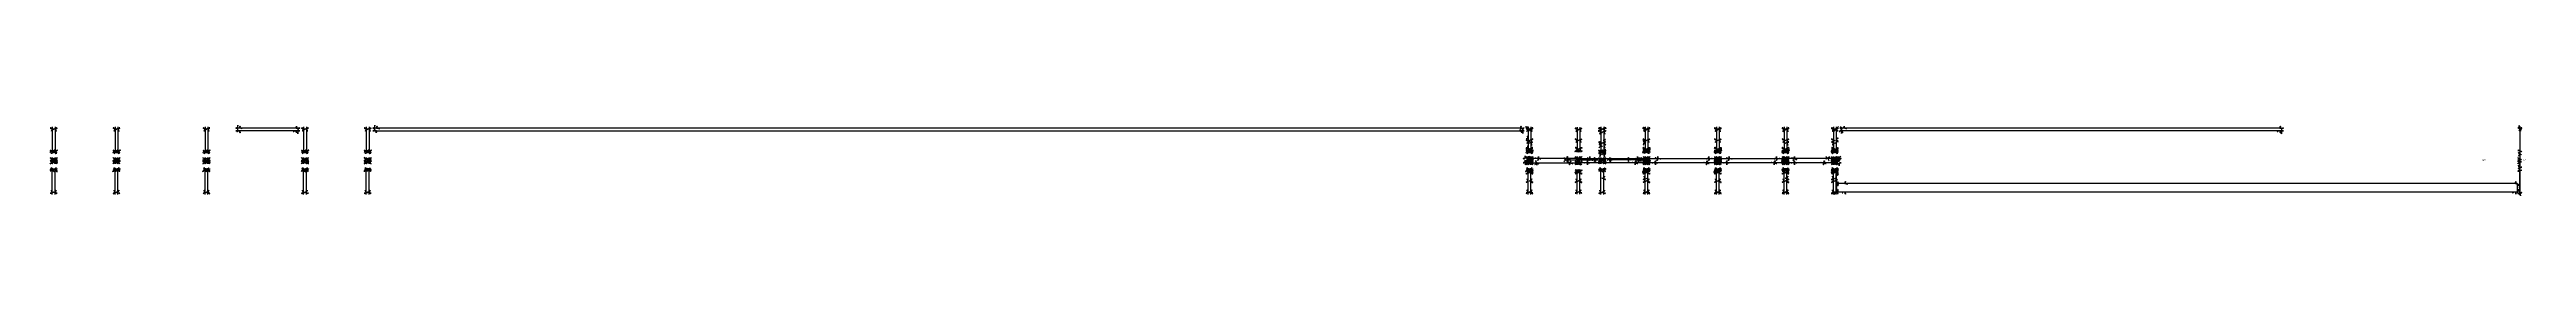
# Model space of a CAD drawing. Header units: millimetres. Extents: x -8665 to 13, y -124 to 125.
import ezdxf

# ---------------------------------------------------------------- set-up
doc = ezdxf.new("R2010")
doc.units = ezdxf.units.MM
for name, color, linetype in [('AutoDetect_101_188', 1, 'Continuous'), ('AutoDetect_102_189', 1, 'Continuous'), ('AutoDetect_103_194', 1, 'Continuous'), ('AutoDetect_104_195', 1, 'Continuous'), ('AutoDetect_105_198', 1, 'Continuous'), ('AutoDetect_106_199', 1, 'Continuous'), ('AutoDetect_10_187', 1, 'Continuous'), ('AutoDetect_111_190', 1, 'Continuous'), ('AutoDetect_112_191', 1, 'Continuous'), ('AutoDetect_113_192', 1, 'Continuous'), ('AutoDetect_114_193', 1, 'Continuous'), ('AutoDetect_115_197', 1, 'Continuous'), ('AutoDetect_116_196', 1, 'Continuous'), ('AutoDetect_121_130', 1, 'Continuous'), ('AutoDetect_122_131', 1, 'Continuous'), ('AutoDetect_123_162', 1, 'Continuous'), ('AutoDetect_124_163', 1, 'Continuous'), ('AutoDetect_125_182', 1, 'Continuous'), ('AutoDetect_126_183', 1, 'Continuous'), ('AutoDetect_131_144', 1, 'Continuous'), ('AutoDetect_132_145', 1, 'Continuous'), ('AutoDetect_133_152', 1, 'Continuous'), ('AutoDetect_134_153', 1, 'Continuous'), ('AutoDetect_135_173', 1, 'Continuous'), ('AutoDetect_136_172', 1, 'Continuous'), ('AutoDetect_13_112', 1, 'Continuous'), ('AutoDetect_141_122', 1, 'Continuous'), ('AutoDetect_142_123', 1, 'Continuous'), ('AutoDetect_143_157', 1, 'Continuous'), ('AutoDetect_144_158', 1, 'Continuous'), ('AutoDetect_145_178', 1, 'Continuous'), ('AutoDetect_146_179', 1, 'Continuous'), ('AutoDetect_14_120', 1, 'Continuous'), ('AutoDetect_151_140', 1, 'Continuous'), ('AutoDetect_152_141', 1, 'Continuous'), ('AutoDetect_153_146', 1, 'Continuous'), ('AutoDetect_154_147', 1, 'Continuous'), ('AutoDetect_155_167', 1, 'Continuous'), ('AutoDetect_156_166', 1, 'Continuous'), ('AutoDetect_161_28', 1, 'Continuous'), ('AutoDetect_163_83', 1, 'Continuous'), ('AutoDetect_164_84', 1, 'Continuous'), ('AutoDetect_165_117', 1, 'Continuous'), ('AutoDetect_166_177', 1, 'Continuous'), ('AutoDetect_171_52', 1, 'Continuous'), ('AutoDetect_172_53', 1, 'Continuous'), ('AutoDetect_173_68', 1, 'Continuous'), ('AutoDetect_174_69', 1, 'Continuous'), ('AutoDetect_175_165', 1, 'Continuous'), ('AutoDetect_176_102', 1, 'Continuous'), ('AutoDetect_17_103', 1, 'Continuous'), ('AutoDetect_17_125', 1, 'Continuous'), ('AutoDetect_17_133', 1, 'Continuous'), ('AutoDetect_17_21', 1, 'Continuous'), ('AutoDetect_17_27', 1, 'Continuous'), ('AutoDetect_181_22', 1, 'Continuous'), ('AutoDetect_182_23', 1, 'Continuous'), ('AutoDetect_183_79', 1, 'Continuous'), ('AutoDetect_184_80', 1, 'Continuous'), ('AutoDetect_185_113', 1, 'Continuous'), ('AutoDetect_186_114', 1, 'Continuous'), ('AutoDetect_18_137', 1, 'Continuous'), ('AutoDetect_18_174', 1, 'Continuous'), ('AutoDetect_18_35', 1, 'Continuous'), ('AutoDetect_18_41', 1, 'Continuous'), ('AutoDetect_18_48', 1, 'Continuous'), ('AutoDetect_191_47', 1, 'Continuous'), ('AutoDetect_192_49', 1, 'Continuous'), ('AutoDetect_193_64', 1, 'Continuous'), ('AutoDetect_194_65', 1, 'Continuous'), ('AutoDetect_195_98', 1, 'Continuous'), ('AutoDetect_196_97', 1, 'Continuous'), ('AutoDetect_1_9', 1, 'Continuous'), ('AutoDetect_201_16', 1, 'Continuous'), ('AutoDetect_202_17', 1, 'Continuous'), ('AutoDetect_203_75', 1, 'Continuous'), ('AutoDetect_204_76', 1, 'Continuous'), ('AutoDetect_205_108', 1, 'Continuous'), ('AutoDetect_206_109', 1, 'Continuous'), ('AutoDetect_211_42', 1, 'Continuous'), ('AutoDetect_212_43', 1, 'Continuous'), ('AutoDetect_213_60', 1, 'Continuous'), ('AutoDetect_214_61', 1, 'Continuous'), ('AutoDetect_215_94', 1, 'Continuous'), ('AutoDetect_216_93', 1, 'Continuous'), ('AutoDetect_21_206', 1, 'Continuous'), ('AutoDetect_221_12', 1, 'Continuous'), ('AutoDetect_222_13', 1, 'Continuous'), ('AutoDetect_223_71', 1, 'Continuous'), ('AutoDetect_224_72', 1, 'Continuous'), ('AutoDetect_225_105', 1, 'Continuous'), ('AutoDetect_226_106', 1, 'Continuous'), ('AutoDetect_22_207', 1, 'Continuous'), ('AutoDetect_231_36', 1, 'Continuous'), ('AutoDetect_232_37', 1, 'Continuous'), ('AutoDetect_233_56', 1, 'Continuous'), ('AutoDetect_234_57', 1, 'Continuous'), ('AutoDetect_235_90', 1, 'Continuous'), ('AutoDetect_236_89', 1, 'Continuous'), ('AutoDetect_23_230', 1, 'Continuous'), ('AutoDetect_241_180', 1, 'Continuous'), ('AutoDetect_242_181', 1, 'Continuous'), ('AutoDetect_244_168', 1, 'Continuous'), ('AutoDetect_245_169', 1, 'Continuous'), ('AutoDetect_247_104', 1, 'Continuous'), ('AutoDetect_248_107', 1, 'Continuous'), ('AutoDetect_24_231', 1, 'Continuous'), ('AutoDetect_250_99', 1, 'Continuous'), ('AutoDetect_251_88', 1, 'Continuous'), ('AutoDetect_253_110', 1, 'Continuous'), ('AutoDetect_254_111', 1, 'Continuous'), ('AutoDetect_256_91', 1, 'Continuous'), ('AutoDetect_257_92', 1, 'Continuous'), ('AutoDetect_259_115', 1, 'Continuous'), ('AutoDetect_25_246', 1, 'Continuous'), ('AutoDetect_260_116', 1, 'Continuous'), ('AutoDetect_262_95', 1, 'Continuous'), ('AutoDetect_263_96', 1, 'Continuous'), ('AutoDetect_265_118', 1, 'Continuous'), ('AutoDetect_266_119', 1, 'Continuous'), ('AutoDetect_268_100', 1, 'Continuous'), ('AutoDetect_269_101', 1, 'Continuous'), ('AutoDetect_26_247', 1, 'Continuous'), ('AutoDetect_271_184', 1, 'Continuous'), ('AutoDetect_272_185', 1, 'Continuous'), ('AutoDetect_274_170', 1, 'Continuous'), ('AutoDetect_275_171', 1, 'Continuous'), ('AutoDetect_277_8', 1, 'Continuous'), ('AutoDetect_278_6', 1, 'Continuous'), ('AutoDetect_279_5', 1, 'Continuous'), ('AutoDetect_281_126', 1, 'Continuous'), ('AutoDetect_282_127', 1, 'Continuous'), ('AutoDetect_285_121', 1, 'Continuous'), ('AutoDetect_289_124', 1, 'Continuous'), ('AutoDetect_289_132', 1, 'Continuous'), ('AutoDetect_289_20', 1, 'Continuous'), ('AutoDetect_289_26', 1, 'Continuous'), ('AutoDetect_289_70', 1, 'Continuous'), ('AutoDetect_290_136', 1, 'Continuous'), ('AutoDetect_290_154', 1, 'Continuous'), ('AutoDetect_290_34', 1, 'Continuous'), ('AutoDetect_290_40', 1, 'Continuous'), ('AutoDetect_290_46', 1, 'Continuous'), ('AutoDetect_291_128', 1, 'Continuous'), ('AutoDetect_292_129', 1, 'Continuous'), ('AutoDetect_295_138', 1, 'Continuous'), ('AutoDetect_296_139', 1, 'Continuous'), ('AutoDetect_299_14', 1, 'Continuous'), ('AutoDetect_2_3', 1, 'Continuous'), ('AutoDetect_300_15', 1, 'Continuous'), ('AutoDetect_303_32', 1, 'Continuous'), ('AutoDetect_304_33', 1, 'Continuous'), ('AutoDetect_307_18', 1, 'Continuous'), ('AutoDetect_308_19', 1, 'Continuous'), ('AutoDetect_311_38', 1, 'Continuous'), ('AutoDetect_312_39', 1, 'Continuous'), ('AutoDetect_315_24', 1, 'Continuous'), ('AutoDetect_316_25', 1, 'Continuous'), ('AutoDetect_319_44', 1, 'Continuous'), ('AutoDetect_31_214', 1, 'Continuous'), ('AutoDetect_320_45', 1, 'Continuous'), ('AutoDetect_323_29', 1, 'Continuous'), ('AutoDetect_324_30', 1, 'Continuous'), ('AutoDetect_327_50', 1, 'Continuous'), ('AutoDetect_328_51', 1, 'Continuous'), ('AutoDetect_32_215', 1, 'Continuous'), ('AutoDetect_331_134', 1, 'Continuous'), ('AutoDetect_332_135', 1, 'Continuous'), ('AutoDetect_335_142', 1, 'Continuous'), ('AutoDetect_336_143', 1, 'Continuous'), ('AutoDetect_339_159', 1, 'Continuous'), ('AutoDetect_33_222', 1, 'Continuous'), ('AutoDetect_340_160', 1, 'Continuous'), ('AutoDetect_342_148', 1, 'Continuous'), ('AutoDetect_343_149', 1, 'Continuous'), ('AutoDetect_345_73', 1, 'Continuous'), ('AutoDetect_346_74', 1, 'Continuous'), ('AutoDetect_348_54', 1, 'Continuous'), ('AutoDetect_349_55', 1, 'Continuous'), ('AutoDetect_34_223', 1, 'Continuous'), ('AutoDetect_351_77', 1, 'Continuous'), ('AutoDetect_352_78', 1, 'Continuous'), ('AutoDetect_354_58', 1, 'Continuous'), ('AutoDetect_355_59', 1, 'Continuous'), ('AutoDetect_357_81', 1, 'Continuous'), ('AutoDetect_358_82', 1, 'Continuous'), ('AutoDetect_35_239', 1, 'Continuous'), ('AutoDetect_360_62', 1, 'Continuous'), ('AutoDetect_361_63', 1, 'Continuous'), ('AutoDetect_363_85', 1, 'Continuous'), ('AutoDetect_364_86', 1, 'Continuous'), ('AutoDetect_366_66', 1, 'Continuous'), ('AutoDetect_367_67', 1, 'Continuous'), ('AutoDetect_369_164', 1, 'Continuous'), ('AutoDetect_36_238', 1, 'Continuous'), ('AutoDetect_370_161', 1, 'Continuous'), ('AutoDetect_372_150', 1, 'Continuous'), ('AutoDetect_373_151', 1, 'Continuous'), ('AutoDetect_375_176', 1, 'Continuous'), ('AutoDetect_376_156', 1, 'Continuous'), ('AutoDetect_379_175', 1, 'Continuous'), ('AutoDetect_380_155', 1, 'Continuous'), ('AutoDetect_383_11', 1, 'Continuous'), ('AutoDetect_384_31', 1, 'Continuous'), ('AutoDetect_385_87', 1, 'Continuous'), ('AutoDetect_3_1', 1, 'Continuous'), ('AutoDetect_3_2', 1, 'Continuous'), ('AutoDetect_3_7', 1, 'Continuous'), ('AutoDetect_41_204', 1, 'Continuous'), ('AutoDetect_42_205', 1, 'Continuous'), ('AutoDetect_43_228', 1, 'Continuous'), ('AutoDetect_44_229', 1, 'Continuous'), ('AutoDetect_45_244', 1, 'Continuous'), ('AutoDetect_46_245', 1, 'Continuous'), ('AutoDetect_4_0', 1, 'Continuous'), ('AutoDetect_4_10', 1, 'Continuous'), ('AutoDetect_4_4', 1, 'Continuous'), ('AutoDetect_51_212', 1, 'Continuous'), ('AutoDetect_52_213', 1, 'Continuous'), ('AutoDetect_53_220', 1, 'Continuous'), ('AutoDetect_54_221', 1, 'Continuous'), ('AutoDetect_55_237', 1, 'Continuous'), ('AutoDetect_56_236', 1, 'Continuous'), ('AutoDetect_5_248', 1, 'Continuous'), ('AutoDetect_61_202', 1, 'Continuous'), ('AutoDetect_62_203', 1, 'Continuous'), ('AutoDetect_63_226', 1, 'Continuous'), ('AutoDetect_64_227', 1, 'Continuous'), ('AutoDetect_65_242', 1, 'Continuous'), ('AutoDetect_66_243', 1, 'Continuous'), ('AutoDetect_6_249', 1, 'Continuous'), ('AutoDetect_71_210', 1, 'Continuous'), ('AutoDetect_72_211', 1, 'Continuous'), ('AutoDetect_73_218', 1, 'Continuous'), ('AutoDetect_74_219', 1, 'Continuous'), ('AutoDetect_75_235', 1, 'Continuous'), ('AutoDetect_76_234', 1, 'Continuous'), ('AutoDetect_81_200', 1, 'Continuous'), ('AutoDetect_82_201', 1, 'Continuous'), ('AutoDetect_83_224', 1, 'Continuous'), ('AutoDetect_84_225', 1, 'Continuous'), ('AutoDetect_85_240', 1, 'Continuous'), ('AutoDetect_86_241', 1, 'Continuous'), ('AutoDetect_91_208', 1, 'Continuous'), ('AutoDetect_92_209', 1, 'Continuous'), ('AutoDetect_93_216', 1, 'Continuous'), ('AutoDetect_94_217', 1, 'Continuous'), ('AutoDetect_95_233', 1, 'Continuous'), ('AutoDetect_96_232', 1, 'Continuous'), ('AutoDetect_9_186', 1, 'Continuous'), ('KNOTENBLECH_ID_GUID_6B7FED3A_8994_4ed4_AF79_758A89B35B66', 1, 'Continuous')]:
    doc.layers.add(name, color=color, linetype=linetype)
doc.styles.get("Standard").update_dxf_attribs({"font": 'arial.ttf'})

# ---------------------------------------------------------------- blocks, each defined once
blk = doc.blocks.new('Kontrollpunkt')
at = {"color": 0}
for q in [(0, 6), (8, 0), (0, 0, 4)]:
    blk.add_line((0, 0), q, dxfattribs=at)
for points in [[(0.25, 8, -0.25), (-0.25, 8, -0.25), (-0.25, 8, 0.25), (0, 10, 0), (-0.25, 8, -0.25), (0.25, 8, 0.25), (0, 10, 0), (0.25, 8, -0.25), (0.25, 8, 0.25), (-0.25, 8, 0.25)], [(0.25, 6, -0.25), (-0.25, 6, -0.25), (-0.25, 6, 0.25), (0, 8, 0), (-0.25, 6, -0.25), (0.25, 6, 0.25), (0, 8, 0), (0.25, 6, -0.25), (0.25, 6, 0.25), (-0.25, 6, 0.25)], [(0.25, 0.25, 4), (-0.25, 0.25, 4), (-0.25, -0.25, 4), (0, 0, 6), (-0.25, 0.25, 4), (0.25, -0.25, 4), (0, 0, 6), (0.25, 0.25, 4), (0.25, -0.25, 4), (-0.25, -0.25, 4)], [(0.25, 0.25, 6), (-0.25, 0.25, 6), (-0.25, -0.25, 6), (0, 0, 8), (-0.25, 0.25, 6), (0.25, -0.25, 6), (0, 0, 8), (0.25, 0.25, 6), (0.25, -0.25, 6), (-0.25, -0.25, 6)], [(0.25, 0.25, 8), (-0.25, 0.25, 8), (-0.25, -0.25, 8), (0, 0, 10), (-0.25, 0.25, 8), (0.25, -0.25, 8), (0, 0, 10), (0.25, 0.25, 8), (0.25, -0.25, 8), (-0.25, -0.25, 8)], [(8, 0.25, -0.25), (8, 0.25, 0.25), (8, -0.25, 0.25), (10, 0, 0), (8, 0.25, 0.25), (8, -0.25, -0.25), (10, 0, 0), (8, 0.25, -0.25), (8, -0.25, -0.25), (8, -0.25, 0.25)]]:
    blk.add_polyline3d(points, dxfattribs=at)

msp = doc.modelspace()

# ---------------------------------------------------------------- linework, layer by layer
at = {"layer": 'AutoDetect_101_188', "color": 1}
msp.add_line((-7545, 3.7, -262.5), (-7545, 3.7, -407.5), dxfattribs=at)
at = {"layer": 'AutoDetect_102_189', "color": 1}
msp.add_line((-7555, 3.7, -262.5), (-7555, 3.7, -407.5), dxfattribs=at)
at = {"layer": 'AutoDetect_103_194', "color": 1}
msp.add_line((-7545, 118.8, -232.5), (-7545, 33.8, -232.5), dxfattribs=at)
at = {"layer": 'AutoDetect_104_195', "color": 1}
msp.add_line((-7555, 118.8, -232.5), (-7555, 33.8, -232.5), dxfattribs=at)
at = {"layer": 'AutoDetect_105_198', "color": 1}
msp.add_line((-7545, 118.8, -437.5), (-7545, 33.8, -437.5), dxfattribs=at)
at = {"layer": 'AutoDetect_106_199', "color": 1}
msp.add_line((-7555, 118.8, -437.5), (-7555, 33.8, -437.5), dxfattribs=at)
at = {"layer": 'AutoDetect_10_187', "color": 1}
msp.add_line((-7525, 105, -220), (-3505, 105, -220), dxfattribs=at)
at = {"layer": 'AutoDetect_111_190', "color": 1}
msp.add_line((-7545, -3.8, -262.5), (-7545, -3.8, -407.5), dxfattribs=at)
at = {"layer": 'AutoDetect_112_191', "color": 1}
msp.add_line((-7555, -3.8, -262.5), (-7555, -3.8, -407.5), dxfattribs=at)
at = {"layer": 'AutoDetect_113_192', "color": 1}
msp.add_line((-7545, -118.8, -232.5), (-7545, -33.8, -232.5), dxfattribs=at)
at = {"layer": 'AutoDetect_114_193', "color": 1}
msp.add_line((-7555, -118.8, -232.5), (-7555, -33.8, -232.5), dxfattribs=at)
at = {"layer": 'AutoDetect_115_197', "color": 1}
msp.add_line((-7555, -118.8, -437.5), (-7555, -33.8, -437.5), dxfattribs=at)
at = {"layer": 'AutoDetect_116_196', "color": 1}
msp.add_line((-7545, -118.8, -437.5), (-7545, -33.8, -437.5), dxfattribs=at)
at = {"layer": 'AutoDetect_121_130', "color": 1}
msp.add_line((-3475, 3.7, -262.5), (-3475, 3.7, -407.5), dxfattribs=at)
at = {"layer": 'AutoDetect_122_131', "color": 1}
msp.add_line((-3485, 3.7, -262.5), (-3485, 3.7, -407.5), dxfattribs=at)
at = {"layer": 'AutoDetect_123_162', "color": 1}
msp.add_line((-3475, 118.8, -232.5), (-3475, 33.8, -232.5), dxfattribs=at)
at = {"layer": 'AutoDetect_124_163', "color": 1}
msp.add_line((-3485, 118.8, -232.5), (-3485, 33.8, -232.5), dxfattribs=at)
at = {"layer": 'AutoDetect_125_182', "color": 1}
msp.add_line((-3475, 118.8, -437.5), (-3475, 33.8, -437.5), dxfattribs=at)
at = {"layer": 'AutoDetect_126_183', "color": 1}
msp.add_line((-3485, 118.8, -437.5), (-3485, 33.8, -437.5), dxfattribs=at)
at = {"layer": 'AutoDetect_131_144', "color": 1}
msp.add_line((-3475, -3.8, -262.5), (-3475, -3.8, -407.5), dxfattribs=at)
at = {"layer": 'AutoDetect_132_145', "color": 1}
msp.add_line((-3485, -3.8, -262.5), (-3485, -3.8, -407.5), dxfattribs=at)
at = {"layer": 'AutoDetect_133_152', "color": 1}
msp.add_line((-3475, -118.8, -232.5), (-3475, -33.8, -232.5), dxfattribs=at)
at = {"layer": 'AutoDetect_134_153', "color": 1}
msp.add_line((-3485, -118.8, -232.5), (-3485, -33.8, -232.5), dxfattribs=at)
at = {"layer": 'AutoDetect_135_173', "color": 1}
msp.add_line((-3485, -118.8, -437.5), (-3485, -33.8, -437.5), dxfattribs=at)
at = {"layer": 'AutoDetect_136_172', "color": 1}
msp.add_line((-3475, -118.8, -437.5), (-3475, -33.8, -437.5), dxfattribs=at)
at = {"layer": 'AutoDetect_13_112', "color": 1}
msp.add_line((-845, 115, -220), (-2385, 115, -220), dxfattribs=at)
at = {"layer": 'AutoDetect_141_122', "color": 1}
msp.add_line((-3220, 3.7, -325), (-3220, 3.7, -407.5), dxfattribs=at)
at = {"layer": 'AutoDetect_142_123', "color": 1}
msp.add_line((-3230, 3.7, -325), (-3230, 3.7, -407.5), dxfattribs=at)
at = {"layer": 'AutoDetect_143_157', "color": 1}
msp.add_line((-3220, 118.8, -232.5), (-3220, 33.8, -232.5), dxfattribs=at)
at = {"layer": 'AutoDetect_144_158', "color": 1}
msp.add_line((-3230, 118.8, -232.5), (-3230, 33.8, -232.5), dxfattribs=at)
at = {"layer": 'AutoDetect_145_178', "color": 1}
msp.add_line((-3220, 118.8, -437.5), (-3220, 33.8, -437.5), dxfattribs=at)
at = {"layer": 'AutoDetect_146_179', "color": 1}
msp.add_line((-3230, 118.8, -437.5), (-3230, 33.8, -437.5), dxfattribs=at)
at = {"layer": 'AutoDetect_14_120', "color": 1}
msp.add_line((-845, 105, -220), (-2385, 105, -220), dxfattribs=at)
at = {"layer": 'AutoDetect_151_140', "color": 1}
msp.add_line((-3220, -3.8, -262.5), (-3220, -3.8, -407.5), dxfattribs=at)
at = {"layer": 'AutoDetect_152_141', "color": 1}
msp.add_line((-3230, -3.8, -262.5), (-3230, -3.8, -407.5), dxfattribs=at)
at = {"layer": 'AutoDetect_153_146', "color": 1}
msp.add_line((-3220, -118.8, -232.5), (-3220, -33.8, -232.5), dxfattribs=at)
at = {"layer": 'AutoDetect_154_147', "color": 1}
msp.add_line((-3230, -118.8, -232.5), (-3230, -33.8, -232.5), dxfattribs=at)
at = {"layer": 'AutoDetect_155_167', "color": 1}
msp.add_line((-3230, -118.8, -437.5), (-3230, -33.8, -437.5), dxfattribs=at)
at = {"layer": 'AutoDetect_156_166', "color": 1}
msp.add_line((-3220, -118.8, -437.5), (-3220, -33.8, -437.5), dxfattribs=at)
at = {"layer": 'AutoDetect_161_28', "color": 1}
msp.add_line((-3065, 3.7, -262.5), (-3065, 3.7, -407.5), dxfattribs=at)
at = {"layer": 'AutoDetect_163_83', "color": 1}
msp.add_line((-3065, 118.8, -232.5), (-3065, 33.8, -232.5), dxfattribs=at)
at = {"layer": 'AutoDetect_164_84', "color": 1}
msp.add_line((-3075, 118.8, -232.5), (-3075, 33.8, -232.5), dxfattribs=at)
at = {"layer": 'AutoDetect_165_117', "color": 1}
msp.add_line((-3065, 118.8, -437.5), (-3065, 33.8, -437.5), dxfattribs=at)
at = {"layer": 'AutoDetect_166_177', "color": 1}
msp.add_line((-3075, 118.8, -437.5), (-3075, 33.8, -437.5), dxfattribs=at)
at = {"layer": 'AutoDetect_171_52', "color": 1}
msp.add_line((-3065, -3.8, -262.5), (-3065, -3.8, -407.5), dxfattribs=at)
at = {"layer": 'AutoDetect_172_53', "color": 1}
msp.add_line((-3075, -3.8, -262.5), (-3075, -3.8, -407.5), dxfattribs=at)
at = {"layer": 'AutoDetect_173_68', "color": 1}
msp.add_line((-3065, -118.8, -232.5), (-3065, -33.8, -232.5), dxfattribs=at)
at = {"layer": 'AutoDetect_174_69', "color": 1}
msp.add_line((-3075, -118.8, -232.5), (-3075, -33.8, -232.5), dxfattribs=at)
at = {"layer": 'AutoDetect_175_165', "color": 1}
msp.add_line((-3075, -118.8, -437.5), (-3075, -33.8, -437.5), dxfattribs=at)
at = {"layer": 'AutoDetect_176_102', "color": 1}
msp.add_line((-3065, -118.8, -437.5), (-3065, -33.8, -437.5), dxfattribs=at)
at = {"layer": 'AutoDetect_17_103', "color": 1}
msp.add_line((-2395, 7.5, -220), (-2583, 7.5, -220), dxfattribs=at)
at = {"layer": 'AutoDetect_17_125', "color": 1}
msp.add_line((-3308, 7.5, -220), (-3070, 7.5, -220), dxfattribs=at)
at = {"layer": 'AutoDetect_17_133', "color": 1}
msp.add_line((-3308, 7.5, -220), (-3480, 7.5, -220), dxfattribs=at)
at = {"layer": 'AutoDetect_17_21', "color": 1}
msp.add_line((-2820, 7.5, -220), (-2583, 7.5, -220), dxfattribs=at)
at = {"layer": 'AutoDetect_17_27', "color": 1}
msp.add_line((-3070, 7.5, -220), (-2820, 7.5, -220), dxfattribs=at)
at = {"layer": 'AutoDetect_181_22', "color": 1}
msp.add_line((-2815, 3.7, -262.5), (-2815, 3.7, -407.5), dxfattribs=at)
at = {"layer": 'AutoDetect_182_23', "color": 1}
msp.add_line((-2825, 3.7, -262.5), (-2825, 3.7, -407.5), dxfattribs=at)
at = {"layer": 'AutoDetect_183_79', "color": 1}
msp.add_line((-2815, 118.8, -232.5), (-2815, 33.8, -232.5), dxfattribs=at)
at = {"layer": 'AutoDetect_184_80', "color": 1}
msp.add_line((-2825, 118.8, -232.5), (-2825, 33.8, -232.5), dxfattribs=at)
at = {"layer": 'AutoDetect_185_113', "color": 1}
msp.add_line((-2815, 118.8, -437.5), (-2815, 33.8, -437.5), dxfattribs=at)
at = {"layer": 'AutoDetect_186_114', "color": 1}
msp.add_line((-2825, 118.8, -437.5), (-2825, 33.8, -437.5), dxfattribs=at)
at = {"layer": 'AutoDetect_18_137', "color": 1}
msp.add_line((-3070, -7.5, -220), (-3308, -7.5, -220), dxfattribs=at)
at = {"layer": 'AutoDetect_18_174', "color": 1}
msp.add_line((-3495, -7.5, -220), (-3308, -7.5, -220), dxfattribs=at)
at = {"layer": 'AutoDetect_18_35', "color": 1}
msp.add_line((-2410, -7.5, -220), (-2583, -7.5, -220), dxfattribs=at)
at = {"layer": 'AutoDetect_18_41', "color": 1}
msp.add_line((-2583, -7.5, -220), (-2820, -7.5, -220), dxfattribs=at)
at = {"layer": 'AutoDetect_18_48', "color": 1}
msp.add_line((-2820, -7.5, -220), (-3070, -7.5, -220), dxfattribs=at)
at = {"layer": 'AutoDetect_191_47', "color": 1}
msp.add_line((-2815, -3.8, -262.5), (-2815, -3.8, -407.5), dxfattribs=at)
at = {"layer": 'AutoDetect_192_49', "color": 1}
msp.add_line((-2825, -3.8, -262.5), (-2825, -3.8, -407.5), dxfattribs=at)
at = {"layer": 'AutoDetect_193_64', "color": 1}
msp.add_line((-2815, -118.8, -232.5), (-2815, -33.8, -232.5), dxfattribs=at)
at = {"layer": 'AutoDetect_194_65', "color": 1}
msp.add_line((-2825, -118.8, -232.5), (-2825, -33.8, -232.5), dxfattribs=at)
at = {"layer": 'AutoDetect_195_98', "color": 1}
msp.add_line((-2825, -118.8, -437.5), (-2825, -33.8, -437.5), dxfattribs=at)
at = {"layer": 'AutoDetect_196_97', "color": 1}
msp.add_line((-2815, -118.8, -437.5), (-2815, -33.8, -437.5), dxfattribs=at)
at = {"layer": 'AutoDetect_1_9', "color": 1}
msp.add_line((-10, 120, -226), (-10, -120, -226), dxfattribs=at)
at = {"layer": 'AutoDetect_201_16', "color": 1}
msp.add_line((-2578, 3.7, -262.5), (-2578, 3.7, -407.5), dxfattribs=at)
at = {"layer": 'AutoDetect_202_17', "color": 1}
msp.add_line((-2588, 3.7, -262.5), (-2588, 3.7, -407.5), dxfattribs=at)
at = {"layer": 'AutoDetect_203_75', "color": 1}
msp.add_line((-2578, 118.8, -232.5), (-2578, 33.8, -232.5), dxfattribs=at)
at = {"layer": 'AutoDetect_204_76', "color": 1}
msp.add_line((-2588, 118.8, -232.5), (-2588, 33.8, -232.5), dxfattribs=at)
at = {"layer": 'AutoDetect_205_108', "color": 1}
msp.add_line((-2578, 118.8, -437.5), (-2578, 33.8, -437.5), dxfattribs=at)
at = {"layer": 'AutoDetect_206_109', "color": 1}
msp.add_line((-2588, 118.8, -437.5), (-2588, 33.8, -437.5), dxfattribs=at)
at = {"layer": 'AutoDetect_211_42', "color": 1}
msp.add_line((-2578, -3.8, -262.5), (-2578, -3.8, -407.5), dxfattribs=at)
at = {"layer": 'AutoDetect_212_43', "color": 1}
msp.add_line((-2588, -3.8, -262.5), (-2588, -3.8, -407.5), dxfattribs=at)
at = {"layer": 'AutoDetect_213_60', "color": 1}
msp.add_line((-2578, -118.8, -232.5), (-2578, -33.8, -232.5), dxfattribs=at)
at = {"layer": 'AutoDetect_214_61', "color": 1}
msp.add_line((-2588, -118.8, -232.5), (-2588, -33.8, -232.5), dxfattribs=at)
at = {"layer": 'AutoDetect_215_94', "color": 1}
msp.add_line((-2588, -118.8, -437.5), (-2588, -33.8, -437.5), dxfattribs=at)
at = {"layer": 'AutoDetect_216_93', "color": 1}
msp.add_line((-2578, -118.8, -437.5), (-2578, -33.8, -437.5), dxfattribs=at)
at = {"layer": 'AutoDetect_21_206', "color": 1}
msp.add_line((-8645, 3.7, -262.5), (-8645, 3.7, -407.5), dxfattribs=at)
at = {"layer": 'AutoDetect_221_12', "color": 1}
msp.add_line((-2405, 3.7, -262.5), (-2405, 3.7, -407.5), dxfattribs=at)
at = {"layer": 'AutoDetect_222_13', "color": 1}
msp.add_line((-2415, 3.7, -262.5), (-2415, 3.7, -407.5), dxfattribs=at)
at = {"layer": 'AutoDetect_223_71', "color": 1}
msp.add_line((-2405, 118.8, -232.5), (-2405, 33.8, -232.5), dxfattribs=at)
at = {"layer": 'AutoDetect_224_72', "color": 1}
msp.add_line((-2415, 118.8, -232.5), (-2415, 33.8, -232.5), dxfattribs=at)
at = {"layer": 'AutoDetect_225_105', "color": 1}
msp.add_line((-2405, 118.8, -437.5), (-2405, 33.8, -437.5), dxfattribs=at)
at = {"layer": 'AutoDetect_226_106', "color": 1}
msp.add_line((-2415, 118.8, -437.5), (-2415, 33.8, -437.5), dxfattribs=at)
at = {"layer": 'AutoDetect_22_207', "color": 1}
msp.add_line((-8655, 3.7, -262.5), (-8655, 3.7, -407.5), dxfattribs=at)
at = {"layer": 'AutoDetect_231_36', "color": 1}
msp.add_line((-2405, -3.8, -262.5), (-2405, -3.8, -407.5), dxfattribs=at)
at = {"layer": 'AutoDetect_232_37', "color": 1}
msp.add_line((-2415, -3.8, -262.5), (-2415, -3.8, -407.5), dxfattribs=at)
at = {"layer": 'AutoDetect_233_56', "color": 1}
msp.add_line((-2405, -118.8, -232.5), (-2405, -33.8, -232.5), dxfattribs=at)
at = {"layer": 'AutoDetect_234_57', "color": 1}
msp.add_line((-2415, -118.8, -232.5), (-2415, -33.8, -232.5), dxfattribs=at)
at = {"layer": 'AutoDetect_235_90', "color": 1}
msp.add_line((-2415, -118.8, -437.5), (-2415, -33.8, -437.5), dxfattribs=at)
at = {"layer": 'AutoDetect_236_89', "color": 1}
msp.add_line((-2405, -118.8, -437.5), (-2405, -33.8, -437.5), dxfattribs=at)
at = {"layer": 'AutoDetect_23_230', "color": 1}
msp.add_line((-8645, 118.8, -232.5), (-8645, 33.8, -232.5), dxfattribs=at)
at = {"layer": 'AutoDetect_241_180', "color": 1}
msp.add_line((-3303, 117.5, -220), (-3303, 37.5, -220), dxfattribs=at)
at = {"layer": 'AutoDetect_242_181', "color": 1}
msp.add_line((-3313, 117.5, -220), (-3313, 37.5, -220), dxfattribs=at)
at = {"layer": 'AutoDetect_244_168', "color": 1}
msp.add_line((-3303, -117.5, -220), (-3303, -37.5, -220), dxfattribs=at)
at = {"layer": 'AutoDetect_245_169', "color": 1}
msp.add_line((-3313, -117.5, -220), (-3313, -37.5, -220), dxfattribs=at)
at = {"layer": 'AutoDetect_247_104', "color": 1}
msp.add_line((-2405, 110, -220), (-2405, 37.5, -220), dxfattribs=at)
at = {"layer": 'AutoDetect_248_107', "color": 1}
msp.add_line((-2415, 117.5, -220), (-2415, 37.5, -220), dxfattribs=at)
at = {"layer": 'AutoDetect_24_231', "color": 1}
msp.add_line((-8655, 118.8, -232.5), (-8655, 33.8, -232.5), dxfattribs=at)
at = {"layer": 'AutoDetect_250_99', "color": 1}
msp.add_line((-2405, -37.5, -220), (-2405, -80, -220), dxfattribs=at)
at = {"layer": 'AutoDetect_251_88', "color": 1}
msp.add_line((-2415, -117.5, -220), (-2415, -37.5, -220), dxfattribs=at)
at = {"layer": 'AutoDetect_253_110', "color": 1}
msp.add_line((-2578, 117.5, -220), (-2578, 37.5, -220), dxfattribs=at)
at = {"layer": 'AutoDetect_254_111', "color": 1}
msp.add_line((-2588, 117.5, -220), (-2588, 37.5, -220), dxfattribs=at)
at = {"layer": 'AutoDetect_256_91', "color": 1}
msp.add_line((-2578, -117.5, -220), (-2578, -37.5, -220), dxfattribs=at)
at = {"layer": 'AutoDetect_257_92', "color": 1}
msp.add_line((-2588, -117.5, -220), (-2588, -37.5, -220), dxfattribs=at)
at = {"layer": 'AutoDetect_259_115', "color": 1}
msp.add_line((-2815, 117.5, -220), (-2815, 37.5, -220), dxfattribs=at)
at = {"layer": 'AutoDetect_25_246', "color": 1}
msp.add_line((-8645, 118.8, -437.5), (-8645, 33.8, -437.5), dxfattribs=at)
at = {"layer": 'AutoDetect_260_116', "color": 1}
msp.add_line((-2825, 117.5, -220), (-2825, 37.5, -220), dxfattribs=at)
at = {"layer": 'AutoDetect_262_95', "color": 1}
msp.add_line((-2815, -117.5, -220), (-2815, -37.5, -220), dxfattribs=at)
at = {"layer": 'AutoDetect_263_96', "color": 1}
msp.add_line((-2825, -117.5, -220), (-2825, -37.5, -220), dxfattribs=at)
at = {"layer": 'AutoDetect_265_118', "color": 1}
msp.add_line((-3065, 117.5, -220), (-3065, 37.5, -220), dxfattribs=at)
at = {"layer": 'AutoDetect_266_119', "color": 1}
msp.add_line((-3075, 117.5, -220), (-3075, 37.5, -220), dxfattribs=at)
at = {"layer": 'AutoDetect_268_100', "color": 1}
msp.add_line((-3065, -117.5, -220), (-3065, -37.5, -220), dxfattribs=at)
at = {"layer": 'AutoDetect_269_101', "color": 1}
msp.add_line((-3075, -117.5, -220), (-3075, -37.5, -220), dxfattribs=at)
at = {"layer": 'AutoDetect_26_247', "color": 1}
msp.add_line((-8655, 118.8, -437.5), (-8655, 33.8, -437.5), dxfattribs=at)
at = {"layer": 'AutoDetect_271_184', "color": 1}
msp.add_line((-3475, 117.5, -220), (-3475, 37.5, -220), dxfattribs=at)
at = {"layer": 'AutoDetect_272_185', "color": 1}
msp.add_line((-3485, 117.5, -220), (-3485, 37.5, -220), dxfattribs=at)
at = {"layer": 'AutoDetect_274_170', "color": 1}
msp.add_line((-3475, -117.5, -220), (-3475, -37.5, -220), dxfattribs=at)
at = {"layer": 'AutoDetect_275_171', "color": 1}
msp.add_line((-3485, -117.5, -220), (-3485, -37.5, -220), dxfattribs=at)
at = {"layer": 'AutoDetect_277_8', "color": 1}
msp.add_line((-20, -80, -220), (-2405, -80, -220), dxfattribs=at)
at = {"layer": 'AutoDetect_278_6', "color": 1}
msp.add_line((-20, -110, -220), (-2405, -110, -220), dxfattribs=at)
at = {"layer": 'AutoDetect_279_5', "color": 1}
msp.add_line((-20, -80, -220), (-20, -110, -220), dxfattribs=at)
at = {"layer": 'AutoDetect_281_126', "color": 1}
msp.add_line((-3352, 3.7, -315), (-3250, 3.7, -315), dxfattribs=at)
at = {"layer": 'AutoDetect_282_127', "color": 1}
msp.add_line((-3352, 3.7, -325), (-3250, 3.7, -325), dxfattribs=at)
at = {"layer": 'AutoDetect_285_121', "color": 1}
msp.add_line((-3095, 3.7, -325), (-3200, 3.7, -325), dxfattribs=at)
at = {"layer": 'AutoDetect_289_124', "color": 1}
msp.add_line((-3308, 7.5, -35), (-3070, 7.5, -35), dxfattribs=at)
at = {"layer": 'AutoDetect_289_132', "color": 1}
msp.add_line((-3308, 7.5, -35), (-3480, 7.5, -35), dxfattribs=at)
at = {"layer": 'AutoDetect_289_20', "color": 1}
msp.add_line((-2820, 7.5, -35), (-2583, 7.5, -35), dxfattribs=at)
at = {"layer": 'AutoDetect_289_26', "color": 1}
msp.add_line((-3070, 7.5, -35), (-2820, 7.5, -35), dxfattribs=at)
at = {"layer": 'AutoDetect_289_70', "color": 1}
msp.add_line((-2395, 7.5, -35), (-2583, 7.5, -35), dxfattribs=at)
at = {"layer": 'AutoDetect_290_136', "color": 1}
msp.add_line((-3070, -7.5, -35), (-3308, -7.5, -35), dxfattribs=at)
at = {"layer": 'AutoDetect_290_154', "color": 1}
msp.add_line((-3495, -7.5, -35), (-3308, -7.5, -35), dxfattribs=at)
at = {"layer": 'AutoDetect_290_34', "color": 1}
msp.add_line((-2410, -7.5, -35), (-2583, -7.5, -35), dxfattribs=at)
at = {"layer": 'AutoDetect_290_40', "color": 1}
msp.add_line((-2583, -7.5, -35), (-2820, -7.5, -35), dxfattribs=at)
at = {"layer": 'AutoDetect_290_46', "color": 1}
msp.add_line((-2820, -7.5, -35), (-3070, -7.5, -35), dxfattribs=at)
at = {"layer": 'AutoDetect_291_128', "color": 1}
msp.add_line((-3303, 7.5, -65), (-3303, 7.5, -190), dxfattribs=at)
at = {"layer": 'AutoDetect_292_129', "color": 1}
msp.add_line((-3313, 7.5, -65), (-3313, 7.5, -190), dxfattribs=at)
at = {"layer": 'AutoDetect_295_138', "color": 1}
msp.add_line((-3303, -7.5, -65), (-3303, -7.5, -190), dxfattribs=at)
at = {"layer": 'AutoDetect_296_139', "color": 1}
msp.add_line((-3313, -7.5, -65), (-3313, -7.5, -190), dxfattribs=at)
at = {"layer": 'AutoDetect_299_14', "color": 1}
msp.add_line((-2405, 7.5, -65), (-2405, 7.5, -190), dxfattribs=at)
at = {"layer": 'AutoDetect_2_3', "color": 1}
msp.add_line((-10, 120, -444), (-10, -120, -444), dxfattribs=at)
at = {"layer": 'AutoDetect_300_15', "color": 1}
msp.add_line((-2415, 7.5, -65), (-2415, 7.5, -190), dxfattribs=at)
at = {"layer": 'AutoDetect_303_32', "color": 1}
msp.add_line((-2405, -7.5, -65), (-2405, -7.5, -190), dxfattribs=at)
at = {"layer": 'AutoDetect_304_33', "color": 1}
msp.add_line((-2415, -7.5, -65), (-2415, -7.5, -190), dxfattribs=at)
at = {"layer": 'AutoDetect_307_18', "color": 1}
msp.add_line((-2578, 7.5, -65), (-2578, 7.5, -190), dxfattribs=at)
at = {"layer": 'AutoDetect_308_19', "color": 1}
msp.add_line((-2588, 7.5, -65), (-2588, 7.5, -190), dxfattribs=at)
at = {"layer": 'AutoDetect_311_38', "color": 1}
msp.add_line((-2578, -7.5, -65), (-2578, -7.5, -190), dxfattribs=at)
at = {"layer": 'AutoDetect_312_39', "color": 1}
msp.add_line((-2588, -7.5, -65), (-2588, -7.5, -190), dxfattribs=at)
at = {"layer": 'AutoDetect_315_24', "color": 1}
msp.add_line((-2815, 7.5, -65), (-2815, 7.5, -190), dxfattribs=at)
at = {"layer": 'AutoDetect_316_25', "color": 1}
msp.add_line((-2825, 7.5, -65), (-2825, 7.5, -190), dxfattribs=at)
at = {"layer": 'AutoDetect_319_44', "color": 1}
msp.add_line((-2815, -7.5, -65), (-2815, -7.5, -190), dxfattribs=at)
at = {"layer": 'AutoDetect_31_214', "color": 1}
msp.add_line((-8645, -3.8, -262.5), (-8645, -3.8, -407.5), dxfattribs=at)
at = {"layer": 'AutoDetect_320_45', "color": 1}
msp.add_line((-2825, -7.5, -65), (-2825, -7.5, -190), dxfattribs=at)
at = {"layer": 'AutoDetect_323_29', "color": 1}
msp.add_line((-3065, 7.5, -65), (-3065, 7.5, -190), dxfattribs=at)
at = {"layer": 'AutoDetect_324_30', "color": 1}
msp.add_line((-3075, 7.5, -65), (-3075, 7.5, -190), dxfattribs=at)
at = {"layer": 'AutoDetect_327_50', "color": 1}
msp.add_line((-3065, -7.5, -65), (-3065, -7.5, -190), dxfattribs=at)
at = {"layer": 'AutoDetect_328_51', "color": 1}
msp.add_line((-3075, -7.5, -65), (-3075, -7.5, -190), dxfattribs=at)
at = {"layer": 'AutoDetect_32_215', "color": 1}
msp.add_line((-8655, -3.8, -262.5), (-8655, -3.8, -407.5), dxfattribs=at)
at = {"layer": 'AutoDetect_331_134', "color": 1}
msp.add_line((-3475, 7.5, -65), (-3475, 7.5, -190), dxfattribs=at)
at = {"layer": 'AutoDetect_332_135', "color": 1}
msp.add_line((-3485, 7.5, -65), (-3485, 7.5, -190), dxfattribs=at)
at = {"layer": 'AutoDetect_335_142', "color": 1}
msp.add_line((-3475, -7.5, -65), (-3475, -7.5, -190), dxfattribs=at)
at = {"layer": 'AutoDetect_336_143', "color": 1}
msp.add_line((-3485, -7.5, -65), (-3485, -7.5, -190), dxfattribs=at)
at = {"layer": 'AutoDetect_339_159', "color": 1}
msp.add_line((-3303, 117.5, -35), (-3303, 37.5, -35), dxfattribs=at)
at = {"layer": 'AutoDetect_33_222', "color": 1}
msp.add_line((-8645, -118.8, -232.5), (-8645, -33.8, -232.5), dxfattribs=at)
at = {"layer": 'AutoDetect_340_160', "color": 1}
msp.add_line((-3313, 117.5, -35), (-3313, 37.5, -35), dxfattribs=at)
at = {"layer": 'AutoDetect_342_148', "color": 1}
msp.add_line((-3303, -117.5, -35), (-3303, -37.5, -35), dxfattribs=at)
at = {"layer": 'AutoDetect_343_149', "color": 1}
msp.add_line((-3313, -117.5, -35), (-3313, -37.5, -35), dxfattribs=at)
at = {"layer": 'AutoDetect_345_73', "color": 1}
msp.add_line((-2405, 117.5, -35), (-2405, 37.5, -35), dxfattribs=at)
at = {"layer": 'AutoDetect_346_74', "color": 1}
msp.add_line((-2415, 117.5, -35), (-2415, 37.5, -35), dxfattribs=at)
at = {"layer": 'AutoDetect_348_54', "color": 1}
msp.add_line((-2405, -117.5, -35), (-2405, -37.5, -35), dxfattribs=at)
at = {"layer": 'AutoDetect_349_55', "color": 1}
msp.add_line((-2415, -117.5, -35), (-2415, -37.5, -35), dxfattribs=at)
at = {"layer": 'AutoDetect_34_223', "color": 1}
msp.add_line((-8655, -118.8, -232.5), (-8655, -33.8, -232.5), dxfattribs=at)
at = {"layer": 'AutoDetect_351_77', "color": 1}
msp.add_line((-2578, 117.5, -35), (-2578, 37.5, -35), dxfattribs=at)
at = {"layer": 'AutoDetect_352_78', "color": 1}
msp.add_line((-2588, 117.5, -35), (-2588, 37.5, -35), dxfattribs=at)
at = {"layer": 'AutoDetect_354_58', "color": 1}
msp.add_line((-2578, -117.5, -35), (-2578, -37.5, -35), dxfattribs=at)
at = {"layer": 'AutoDetect_355_59', "color": 1}
msp.add_line((-2588, -117.5, -35), (-2588, -37.5, -35), dxfattribs=at)
at = {"layer": 'AutoDetect_357_81', "color": 1}
msp.add_line((-2815, 117.5, -35), (-2815, 37.5, -35), dxfattribs=at)
at = {"layer": 'AutoDetect_358_82', "color": 1}
msp.add_line((-2825, 117.5, -35), (-2825, 37.5, -35), dxfattribs=at)
at = {"layer": 'AutoDetect_35_239', "color": 1}
msp.add_line((-8655, -118.8, -437.5), (-8655, -33.8, -437.5), dxfattribs=at)
at = {"layer": 'AutoDetect_360_62', "color": 1}
msp.add_line((-2815, -117.5, -35), (-2815, -37.5, -35), dxfattribs=at)
at = {"layer": 'AutoDetect_361_63', "color": 1}
msp.add_line((-2825, -117.5, -35), (-2825, -37.5, -35), dxfattribs=at)
at = {"layer": 'AutoDetect_363_85', "color": 1}
msp.add_line((-3065, 117.5, -35), (-3065, 37.5, -35), dxfattribs=at)
at = {"layer": 'AutoDetect_364_86', "color": 1}
msp.add_line((-3075, 117.5, -35), (-3075, 37.5, -35), dxfattribs=at)
at = {"layer": 'AutoDetect_366_66', "color": 1}
msp.add_line((-3065, -117.5, -35), (-3065, -37.5, -35), dxfattribs=at)
at = {"layer": 'AutoDetect_367_67', "color": 1}
msp.add_line((-3075, -117.5, -35), (-3075, -37.5, -35), dxfattribs=at)
at = {"layer": 'AutoDetect_369_164', "color": 1}
msp.add_line((-3475, 117.5, -35), (-3475, 37.5, -35), dxfattribs=at)
at = {"layer": 'AutoDetect_36_238', "color": 1}
msp.add_line((-8645, -118.8, -437.5), (-8645, -33.8, -437.5), dxfattribs=at)
at = {"layer": 'AutoDetect_370_161', "color": 1}
msp.add_line((-3485, 110, -35), (-3485, 37.5, -35), dxfattribs=at)
at = {"layer": 'AutoDetect_372_150', "color": 1}
msp.add_line((-3475, -117.5, -35), (-3475, -37.5, -35), dxfattribs=at)
at = {"layer": 'AutoDetect_373_151', "color": 1}
msp.add_line((-3485, -117.5, -35), (-3485, -37.5, -35), dxfattribs=at)
at = {"layer": 'AutoDetect_375_176', "color": 1}
msp.add_line((-3230, 108.7, -315), (-3230, 23.7, -315), dxfattribs=at)
at = {"layer": 'AutoDetect_376_156', "color": 1}
msp.add_line((-3230, 108.7, -325), (-3230, 23.7, -325), dxfattribs=at)
at = {"layer": 'AutoDetect_379_175', "color": 1}
msp.add_line((-3220, 108.7, -315), (-3220, 23.7, -315), dxfattribs=at)
at = {"layer": 'AutoDetect_380_155', "color": 1}
msp.add_line((-3220, 108.7, -325), (-3220, 23.7, -325), dxfattribs=at)
at = {"layer": 'AutoDetect_383_11', "color": 1}
msp.add_line((-2405, -80, -160), (-2405, -80, -220), dxfattribs=at)
at = {"layer": 'AutoDetect_384_31', "color": 1}
msp.add_line((-2405, -110, -160), (-2405, -110, -220), dxfattribs=at)
at = {"layer": 'AutoDetect_385_87', "color": 1}
msp.add_line((-2405, -80, -160), (-2405, -110, -160), dxfattribs=at)
at = {"layer": 'AutoDetect_3_1', "color": 1}
msp.add_line((-10, -3.8, -253), (-10, -3.8, -417), dxfattribs=at)
at = {"layer": 'AutoDetect_3_1', "color": 1, "extrusion": (-1, 0, 0)}
for centre, start, end in [((24.7, -253, 10), 135, 180), ((24.7, -417, 10), 180, 225)]:
    msp.add_arc(centre, 21, start, end, dxfattribs=at)
at = {"layer": 'AutoDetect_3_2', "color": 1}
msp.add_line((-10, -119.9, -232), (-10, -24.8, -232), dxfattribs=at)
at = {"layer": 'AutoDetect_3_2', "color": 1, "extrusion": (-1, 0, 0)}
msp.add_arc((24.7, -253, 10), 21, 90, 135, dxfattribs=at)
at = {"layer": 'AutoDetect_3_7', "color": 1}
msp.add_line((-10, -119.9, -438), (-10, -24.8, -438), dxfattribs=at)
at = {"layer": 'AutoDetect_3_7', "color": 1, "extrusion": (1, 0, 0)}
msp.add_arc((-24.8, -417, -10), 21, 270, 315, dxfattribs=at)
at = {"layer": 'AutoDetect_41_204', "color": 1}
msp.add_line((-8425, 3.7, -262.5), (-8425, 3.7, -407.5), dxfattribs=at)
at = {"layer": 'AutoDetect_42_205', "color": 1}
msp.add_line((-8435, 3.7, -262.5), (-8435, 3.7, -407.5), dxfattribs=at)
at = {"layer": 'AutoDetect_43_228', "color": 1}
msp.add_line((-8425, 118.8, -232.5), (-8425, 33.8, -232.5), dxfattribs=at)
at = {"layer": 'AutoDetect_44_229', "color": 1}
msp.add_line((-8435, 118.8, -232.5), (-8435, 33.8, -232.5), dxfattribs=at)
at = {"layer": 'AutoDetect_45_244', "color": 1}
msp.add_line((-8425, 118.8, -437.5), (-8425, 33.8, -437.5), dxfattribs=at)
at = {"layer": 'AutoDetect_46_245', "color": 1}
msp.add_line((-8435, 118.8, -437.5), (-8435, 33.8, -437.5), dxfattribs=at)
at = {"layer": 'AutoDetect_4_0', "color": 1}
msp.add_line((-10, 3.7, -417), (-10, 3.7, -253), dxfattribs=at)
at = {"layer": 'AutoDetect_4_0', "color": 1, "extrusion": (-1, 0, 0)}
for centre, start, end in [((-24.8, -417, 10), 315, 0), ((-24.8, -253, 10), 0, 45)]:
    msp.add_arc(centre, 21, start, end, dxfattribs=at)
at = {"layer": 'AutoDetect_4_10', "color": 1}
msp.add_line((-10, 119.9, -438), (-10, 24.7, -438), dxfattribs=at)
at = {"layer": 'AutoDetect_4_10', "color": 1, "extrusion": (-1, 0, 0)}
msp.add_arc((-24.8, -417, 10), 21, 270, 315, dxfattribs=at)
at = {"layer": 'AutoDetect_4_4', "color": 1}
msp.add_line((-10, 119.9, -232), (-10, 24.7, -232), dxfattribs=at)
at = {"layer": 'AutoDetect_4_4', "color": 1, "extrusion": (1, 0, 0)}
msp.add_arc((24.7, -253, -10), 21, 90, 135, dxfattribs=at)
at = {"layer": 'AutoDetect_51_212', "color": 1}
msp.add_line((-8425, -3.8, -262.5), (-8425, -3.8, -407.5), dxfattribs=at)
at = {"layer": 'AutoDetect_52_213', "color": 1}
msp.add_line((-8435, -3.8, -262.5), (-8435, -3.8, -407.5), dxfattribs=at)
at = {"layer": 'AutoDetect_53_220', "color": 1}
msp.add_line((-8425, -118.8, -232.5), (-8425, -33.8, -232.5), dxfattribs=at)
at = {"layer": 'AutoDetect_54_221', "color": 1}
msp.add_line((-8435, -118.8, -232.5), (-8435, -33.8, -232.5), dxfattribs=at)
at = {"layer": 'AutoDetect_55_237', "color": 1}
msp.add_line((-8435, -118.8, -437.5), (-8435, -33.8, -437.5), dxfattribs=at)
at = {"layer": 'AutoDetect_56_236', "color": 1}
msp.add_line((-8425, -118.8, -437.5), (-8425, -33.8, -437.5), dxfattribs=at)
at = {"layer": 'AutoDetect_5_248', "color": 1}
msp.add_line((-7795, 105, -220), (-8005, 105, -220), dxfattribs=at)
at = {"layer": 'AutoDetect_61_202', "color": 1}
msp.add_line((-8110, 3.7, -262.5), (-8110, 3.7, -407.5), dxfattribs=at)
at = {"layer": 'AutoDetect_62_203', "color": 1}
msp.add_line((-8120, 3.7, -262.5), (-8120, 3.7, -407.5), dxfattribs=at)
at = {"layer": 'AutoDetect_63_226', "color": 1}
msp.add_line((-8110, 118.8, -232.5), (-8110, 33.8, -232.5), dxfattribs=at)
at = {"layer": 'AutoDetect_64_227', "color": 1}
msp.add_line((-8120, 118.8, -232.5), (-8120, 33.8, -232.5), dxfattribs=at)
at = {"layer": 'AutoDetect_65_242', "color": 1}
msp.add_line((-8110, 118.8, -437.5), (-8110, 33.8, -437.5), dxfattribs=at)
at = {"layer": 'AutoDetect_66_243', "color": 1}
msp.add_line((-8120, 118.8, -437.5), (-8120, 33.8, -437.5), dxfattribs=at)
at = {"layer": 'AutoDetect_6_249', "color": 1}
msp.add_line((-7795, 115, -220), (-8005, 115, -220), dxfattribs=at)
at = {"layer": 'AutoDetect_71_210', "color": 1}
msp.add_line((-8110, -3.8, -262.5), (-8110, -3.8, -407.5), dxfattribs=at)
at = {"layer": 'AutoDetect_72_211', "color": 1}
msp.add_line((-8120, -3.8, -262.5), (-8120, -3.8, -407.5), dxfattribs=at)
at = {"layer": 'AutoDetect_73_218', "color": 1}
msp.add_line((-8110, -118.8, -232.5), (-8110, -33.8, -232.5), dxfattribs=at)
at = {"layer": 'AutoDetect_74_219', "color": 1}
msp.add_line((-8120, -118.8, -232.5), (-8120, -33.8, -232.5), dxfattribs=at)
at = {"layer": 'AutoDetect_75_235', "color": 1}
msp.add_line((-8120, -118.8, -437.5), (-8120, -33.8, -437.5), dxfattribs=at)
at = {"layer": 'AutoDetect_76_234', "color": 1}
msp.add_line((-8110, -118.8, -437.5), (-8110, -33.8, -437.5), dxfattribs=at)
at = {"layer": 'AutoDetect_81_200', "color": 1}
msp.add_line((-7765, 3.7, -262.5), (-7765, 3.7, -407.5), dxfattribs=at)
at = {"layer": 'AutoDetect_82_201', "color": 1}
msp.add_line((-7775, 3.7, -262.5), (-7775, 3.7, -407.5), dxfattribs=at)
at = {"layer": 'AutoDetect_83_224', "color": 1}
msp.add_line((-7765, 118.8, -232.5), (-7765, 33.8, -232.5), dxfattribs=at)
at = {"layer": 'AutoDetect_84_225', "color": 1}
msp.add_line((-7775, 118.8, -232.5), (-7775, 33.8, -232.5), dxfattribs=at)
at = {"layer": 'AutoDetect_85_240', "color": 1}
msp.add_line((-7765, 118.8, -437.5), (-7765, 33.8, -437.5), dxfattribs=at)
at = {"layer": 'AutoDetect_86_241', "color": 1}
msp.add_line((-7775, 118.8, -437.5), (-7775, 33.8, -437.5), dxfattribs=at)
at = {"layer": 'AutoDetect_91_208', "color": 1}
msp.add_line((-7765, -3.8, -262.5), (-7765, -3.8, -407.5), dxfattribs=at)
at = {"layer": 'AutoDetect_92_209', "color": 1}
msp.add_line((-7775, -3.8, -262.5), (-7775, -3.8, -407.5), dxfattribs=at)
at = {"layer": 'AutoDetect_93_216', "color": 1}
msp.add_line((-7765, -118.8, -232.5), (-7765, -33.8, -232.5), dxfattribs=at)
at = {"layer": 'AutoDetect_94_217', "color": 1}
msp.add_line((-7775, -118.8, -232.5), (-7775, -33.8, -232.5), dxfattribs=at)
at = {"layer": 'AutoDetect_95_233', "color": 1}
msp.add_line((-7775, -118.8, -437.5), (-7775, -33.8, -437.5), dxfattribs=at)
at = {"layer": 'AutoDetect_96_232', "color": 1}
msp.add_line((-7765, -118.8, -437.5), (-7765, -33.8, -437.5), dxfattribs=at)
at = {"layer": 'AutoDetect_9_186', "color": 1}
msp.add_line((-3505, 115, -220), (-7525, 115, -220), dxfattribs=at)

# ---------------------------------------------------------------- block references
at = {"layer": 'AutoDetect_101_188', "color": 1, "extrusion": (0.696364, 0.696364, 0.173648), "rotation": 77.24859307823723}
for p in [(5337.8, 628.1, -5304), (5337.8, 524.7, -5322.2)]:
    msp.add_blockref('Kontrollpunkt', p, dxfattribs=at)
at = {"layer": 'AutoDetect_101_188', "color": 1, "extrusion": (0.706701, 0.706701, 0.033869), "rotation": 87.47268402951195}
msp.add_blockref('Kontrollpunkt', (5337.8, -81.7, -5338.3), dxfattribs=at)
at = {"layer": 'AutoDetect_102_189', "color": 1, "extrusion": (-0.696364, 0.696364, 0.173648), "rotation": 279.8510761165839}
for p in [(5339.5, -1226, 5211.1), (5339.5, -1329.4, 5192.9)]:
    msp.add_blockref('Kontrollpunkt', p, dxfattribs=at)
at = {"layer": 'AutoDetect_102_189', "color": 1, "extrusion": (-0.706795, 0.706795, 0.029703), "rotation": 271.7013280981869}
msp.add_blockref('Kontrollpunkt', (5339.5, -421.1, 5334.7), dxfattribs=at)
at = {"layer": 'AutoDetect_103_194', "color": 1, "extrusion": (0.696364, 0.173648, -0.696364), "rotation": 81.2348063681018}
for p in [(1934.9, -5245.8, -5072.6), (1858.3, -5259.1, -5086.3)]:
    msp.add_blockref('Kontrollpunkt', p, dxfattribs=at)
at = {"layer": 'AutoDetect_104_195', "color": 1, "extrusion": (-0.696364, 0.173648, -0.696364), "rotation": 278.1385729810916}
for p in [(1718.6, 4956.8, 5442.5), (1795.2, 4943.5, 5428.8)]:
    msp.add_blockref('Kontrollpunkt', p, dxfattribs=at)
at = {"layer": 'AutoDetect_105_198', "color": 1, "extrusion": (0.696364, 0.173648, 0.696364), "rotation": 91.41777319695939}
for p in [(1934.9, 4765, -5539.1), (1858.3, 4778.3, -5552.9)]:
    msp.add_blockref('Kontrollpunkt', p, dxfattribs=at)
at = {"layer": 'AutoDetect_106_199', "color": 1, "extrusion": (-0.696364, 0.173648, 0.696364), "rotation": 261.8614270189084}
for p in [(1718.6, -5437.7, 4976), (1795.2, -5424.4, 4962.2)]:
    msp.add_blockref('Kontrollpunkt', p, dxfattribs=at)
at = {"layer": 'AutoDetect_10_187', "color": 1, "extrusion": (-0.173648, -0.696364, 0.696364), "rotation": 180}
for p in [(-7321, -1353.8, 1079.3), (-3426.3, -677.5, 382.3)]:
    msp.add_blockref('Kontrollpunkt', p, dxfattribs=at)
at = {"layer": 'AutoDetect_111_190', "color": 1, "extrusion": (0.696364, -0.696364, 0.173648), "rotation": 279.8510761165839}
for p in [(-5337.8, 628.1, -5304), (-5337.8, 524.7, -5322.2)]:
    msp.add_blockref('Kontrollpunkt', p, dxfattribs=at)
at = {"layer": 'AutoDetect_111_190', "color": 1, "extrusion": (0.706795, -0.706795, 0.029686), "rotation": 271.7003842715516}
msp.add_blockref('Kontrollpunkt', (-5337.8, -104.1, -5337.9), dxfattribs=at)
at = {"layer": 'AutoDetect_112_191', "color": 1, "extrusion": (-0.706701, -0.706701, 0.033884), "rotation": 87.47155381052423}
msp.add_blockref('Kontrollpunkt', (-5339.5, -443.5, 5332.9), dxfattribs=at)
at = {"layer": 'AutoDetect_112_191', "color": 1, "extrusion": (-0.696364, -0.696364, 0.173648), "rotation": 77.24859307823723}
for p in [(-5339.5, -1226, 5211.1), (-5339.5, -1329.4, 5192.9)]:
    msp.add_blockref('Kontrollpunkt', p, dxfattribs=at)
at = {"layer": 'AutoDetect_113_192', "color": 1, "extrusion": (0.696364, -0.173648, -0.696364), "rotation": 278.1385729810916}
for p in [(-1858.3, -5259.1, -5086.3), (-1934.9, -5245.8, -5072.6)]:
    msp.add_blockref('Kontrollpunkt', p, dxfattribs=at)
at = {"layer": 'AutoDetect_114_193', "color": 1, "extrusion": (-0.696364, -0.173648, -0.696364)}
for p, rotation in [((-1795.2, 4943.5, 5428.8), 81.23480636810177), ((-1718.6, 4956.8, 5442.5), 81.2348063681018)]:
    msp.add_blockref('Kontrollpunkt', p, dxfattribs=dict(at, rotation=rotation))
at = {"layer": 'AutoDetect_115_197', "color": 1, "extrusion": (-0.696364, -0.173648, 0.696364), "rotation": 91.41777319695939}
for p in [(-1795.2, -5424.4, 4962.2), (-1718.6, -5437.7, 4976)]:
    msp.add_blockref('Kontrollpunkt', p, dxfattribs=at)
at = {"layer": 'AutoDetect_116_196', "color": 1, "extrusion": (0.696364, -0.173648, 0.696364), "rotation": 261.8614270189084}
for p in [(-1858.3, 4778.3, -5552.9), (-1934.9, 4765, -5539.1)]:
    msp.add_blockref('Kontrollpunkt', p, dxfattribs=at)
at = {"layer": 'AutoDetect_121_130', "color": 1, "extrusion": (0.696364, 0.696364, 0.173648), "rotation": 77.24859307823723}
for p in [(2459.8, 128.3, -2469.8), (2459.8, 24.9, -2488)]:
    msp.add_blockref('Kontrollpunkt', p, dxfattribs=at)
at = {"layer": 'AutoDetect_121_130', "color": 1, "extrusion": (0.706703, 0.706703, 0.033793), "rotation": 87.47832311130185}
msp.add_blockref('Kontrollpunkt', (2459.8, -179.4, -2462), dxfattribs=at)
at = {"layer": 'AutoDetect_122_131', "color": 1, "extrusion": (-0.696364, 0.696364, 0.173648), "rotation": 279.8510761165839}
for p in [(2461.6, -726.3, 2376.9), (2461.6, -829.7, 2358.7)]:
    msp.add_blockref('Kontrollpunkt', p, dxfattribs=at)
at = {"layer": 'AutoDetect_122_131', "color": 1, "extrusion": (-0.706797, 0.706797, 0.0296), "rotation": 271.695436397674}
msp.add_blockref('Kontrollpunkt', (2461.6, -335.4, 2458.1), dxfattribs=at)
at = {"layer": 'AutoDetect_123_162', "color": 1, "extrusion": (0.696364, 0.173648, -0.696364), "rotation": 81.2348063681018}
for p in [(950.2, -2495.8, -2238.4), (873.5, -2509.1, -2252.1)]:
    msp.add_blockref('Kontrollpunkt', p, dxfattribs=at)
at = {"layer": 'AutoDetect_124_163', "color": 1, "extrusion": (-0.696364, 0.173648, -0.696364), "rotation": 278.1385729810916}
for p in [(733.8, 2206.9, 2608.3), (810.5, 2193.5, 2594.6)]:
    msp.add_blockref('Kontrollpunkt', p, dxfattribs=at)
at = {"layer": 'AutoDetect_125_182', "color": 1, "extrusion": (0.696364, 0.173648, 0.696364), "rotation": 91.41777319695942}
msp.add_blockref('Kontrollpunkt', (950.2, 2015, -2704.9), dxfattribs=at)
at = {"layer": 'AutoDetect_125_182', "color": 1, "extrusion": (0.623957, 0.173648, 0.761921), "rotation": 89.29695432942326}
msp.add_blockref('Kontrollpunkt', (993.1, 2254.4, -2490.5), dxfattribs=at)
at = {"layer": 'AutoDetect_125_182', "color": 1, "extrusion": (0.61977, 0.207665, 0.756809), "rotation": 87.0395959428243}
msp.add_blockref('Kontrollpunkt', (1136, 2199.6, -2477.8), dxfattribs=at)
at = {"layer": 'AutoDetect_126_183', "color": 1, "extrusion": (-0.696364, 0.173648, 0.696364), "rotation": 261.8614270189084}
for p in [(733.8, -2687.7, 2141.7), (810.5, -2674.4, 2128)]:
    msp.add_blockref('Kontrollpunkt', p, dxfattribs=at)
at = {"layer": 'AutoDetect_131_144', "color": 1, "extrusion": (0.696364, -0.696364, 0.173648), "rotation": 279.8510761165839}
for p in [(-2459.8, 128.3, -2469.8), (-2459.8, 24.9, -2488)]:
    msp.add_blockref('Kontrollpunkt', p, dxfattribs=at)
at = {"layer": 'AutoDetect_131_144', "color": 1, "extrusion": (0.706797, -0.706797, 0.029596), "rotation": 271.6952591941618}
msp.add_blockref('Kontrollpunkt', (-2459.8, -189.7, -2461.2), dxfattribs=at)
at = {"layer": 'AutoDetect_132_145', "color": 1, "extrusion": (-0.706703, -0.706703, 0.033798), "rotation": 87.47794259173203}
msp.add_blockref('Kontrollpunkt', (-2461.6, -345.7, 2456.6), dxfattribs=at)
at = {"layer": 'AutoDetect_132_145', "color": 1, "extrusion": (-0.696364, -0.696364, 0.173648), "rotation": 77.24859307823723}
for p in [(-2461.6, -726.3, 2376.9), (-2461.6, -829.7, 2358.7)]:
    msp.add_blockref('Kontrollpunkt', p, dxfattribs=at)
at = {"layer": 'AutoDetect_133_152', "color": 1, "extrusion": (0.696364, -0.173648, -0.696364), "rotation": 278.1385729810916}
for p in [(-873.5, -2509.1, -2252.1), (-950.2, -2495.8, -2238.4)]:
    msp.add_blockref('Kontrollpunkt', p, dxfattribs=at)
at = {"layer": 'AutoDetect_134_153', "color": 1, "extrusion": (-0.696364, -0.173648, -0.696364)}
for p, rotation in [((-810.5, 2193.5, 2594.6), 81.23480636810179), ((-733.8, 2206.9, 2608.3), 81.2348063681018)]:
    msp.add_blockref('Kontrollpunkt', p, dxfattribs=dict(at, rotation=rotation))
at = {"layer": 'AutoDetect_135_173', "color": 1, "extrusion": (-0.696364, -0.173648, 0.696364)}
for p, rotation in [((-810.5, -2674.4, 2128), 91.4177731969594), ((-733.8, -2687.7, 2141.7), 91.41777319695939)]:
    msp.add_blockref('Kontrollpunkt', p, dxfattribs=dict(at, rotation=rotation))
at = {"layer": 'AutoDetect_136_172', "color": 1, "extrusion": (0.696364, -0.173648, 0.696364), "rotation": 261.8614270189084}
for p in [(-873.5, 2028.3, -2718.7), (-950.2, 2015, -2704.9)]:
    msp.add_blockref('Kontrollpunkt', p, dxfattribs=at)
at = {"layer": 'AutoDetect_13_112', "color": 1, "extrusion": (0.173648, 0.696364, 0.696364), "rotation": 180}
for p in [(2336.1, 165.2, -486.2), (853.5, -92.2, -220.9)]:
    msp.add_blockref('Kontrollpunkt', p, dxfattribs=at)
at = {"layer": 'AutoDetect_141_122', "color": 1, "extrusion": (0.696364, 0.696364, 0.173648), "rotation": 88.42765860461247}
msp.add_blockref('Kontrollpunkt', (2279.5, -6.4, -2310.4), dxfattribs=at)
at = {"layer": 'AutoDetect_141_122', "color": 1, "extrusion": (0.728593, 0.679577, 0.085599), "rotation": 84.07030798841846}
msp.add_blockref('Kontrollpunkt', (2199, -162.3, -2374.8), dxfattribs=at)
at = {"layer": 'AutoDetect_141_122', "color": 1, "extrusion": (0.63305, 0.63305, -0.445529), "rotation": 88.36559445719804}
msp.add_blockref('Kontrollpunkt', (2279.5, -1304.2, -1891.2), dxfattribs=at)
at = {"layer": 'AutoDetect_142_123', "color": 1, "extrusion": (-0.696364, 0.696364, 0.173648), "rotation": 279.8510761165839}
msp.add_blockref('Kontrollpunkt', (2281.3, -798.4, 2181.1), dxfattribs=at)
at = {"layer": 'AutoDetect_142_123', "color": 1, "extrusion": (-0.704654, 0.704654, 0.083213), "rotation": 274.7567900212364}
msp.add_blockref('Kontrollpunkt', (2281.3, -554, 2248.3), dxfattribs=at)
at = {"layer": 'AutoDetect_142_123', "color": 1, "extrusion": (-0.630512, 0.630512, -0.452669), "rotation": 273.9850382948613}
msp.add_blockref('Kontrollpunkt', (2281.3, 745.3, 2186), dxfattribs=at)
at = {"layer": 'AutoDetect_143_157', "color": 2, "extrusion": (0.850289, 0.173648, -0.496845), "rotation": 78.20650909246511}
msp.add_blockref('Kontrollpunkt', (754.8, -1758.1, -2602.8), dxfattribs=at)
at = {"layer": 'AutoDetect_143_157', "color": 2, "extrusion": (0.696364, 0.173648, -0.696364)}
for p, rotation in [((849.7, -2330.3, -2067.8), 88.5822268030406), ((811.8, -2336.8, -2074.5), 97.06092103013762)]:
    msp.add_blockref('Kontrollpunkt', p, dxfattribs=dict(at, rotation=rotation))
at = {"layer": 'AutoDetect_144_158', "color": 2, "extrusion": (-0.696364, 0.173648, -0.696364)}
for p, rotation in [((672.1, 2034.6, 2430.7), 278.1385729810916), ((748.8, 2021.2, 2417), 268.3626894381493)]:
    msp.add_blockref('Kontrollpunkt', p, dxfattribs=dict(at, rotation=rotation))
at = {"layer": 'AutoDetect_145_178', "color": 1, "extrusion": (0.696364, 0.173648, 0.696364), "rotation": 91.41777319695942}
msp.add_blockref('Kontrollpunkt', (888.5, 1842.7, -2527.4), dxfattribs=at)
at = {"layer": 'AutoDetect_145_178', "color": 1, "extrusion": (0.642813, 0.438022, 0.628433), "rotation": 81.20932029722049}
msp.add_blockref('Kontrollpunkt', (1865.9, 1309.4, -2316.9), dxfattribs=at)
at = {"layer": 'AutoDetect_145_178', "color": 1, "extrusion": (0.488668, 0.657788, 0.573166), "rotation": 71.65027562916737}
msp.add_blockref('Kontrollpunkt', (2604.9, 726.6, -1802.1), dxfattribs=at)
at = {"layer": 'AutoDetect_146_179', "color": 1, "extrusion": (-0.83703, 0.173648, 0.518871), "rotation": 253.3287130060611}
msp.add_blockref('Kontrollpunkt', (545.7, -2026.9, 2496.2), dxfattribs=at)
at = {"layer": 'AutoDetect_146_179', "color": 1, "extrusion": (-0.836841, 0.173648, 0.519176)}
for p, rotation in [((593.8, -2022.6, 2486.9), 260.5368025586815), ((623.2, -2019.4, 2481.7), 260.2160904952897)]:
    msp.add_blockref('Kontrollpunkt', p, dxfattribs=dict(at, rotation=rotation))
at = {"layer": 'AutoDetect_14_120', "color": 1, "extrusion": (0.173648, -0.696364, 0.696364), "rotation": 180}
for p in [(-2288.7, 314.9, -640.5), (-800.3, 56.4, -374.1)]:
    msp.add_blockref('Kontrollpunkt', p, dxfattribs=at)
at = {"layer": 'AutoDetect_151_140', "color": 1, "extrusion": (0.696364, -0.696364, 0.173648), "rotation": 279.8510761165839}
for p in [(-2279.5, 97, -2292.2), (-2279.5, -6.4, -2310.4)]:
    msp.add_blockref('Kontrollpunkt', p, dxfattribs=at)
at = {"layer": 'AutoDetect_151_140', "color": 1, "extrusion": (0.706797, -0.706797, 0.029595), "rotation": 271.6951586152729}
msp.add_blockref('Kontrollpunkt', (-2279.5, -195.1, -2281), dxfattribs=at)
at = {"layer": 'AutoDetect_152_141', "color": 1, "extrusion": (-0.706703, -0.706703, 0.033797), "rotation": 87.47806642640697}
msp.add_blockref('Kontrollpunkt', (-2281.3, -339.6, 2276.4), dxfattribs=at)
at = {"layer": 'AutoDetect_152_141', "color": 1, "extrusion": (-0.696364, -0.696364, 0.173648), "rotation": 77.24859307823723}
for p in [(-2281.3, -695, 2199.3), (-2281.3, -798.4, 2181.1)]:
    msp.add_blockref('Kontrollpunkt', p, dxfattribs=at)
at = {"layer": 'AutoDetect_153_146', "color": 1, "extrusion": (0.696364, -0.173648, -0.696364), "rotation": 278.1385729810916}
for p in [(-841, -2331.8, -2069.3), (-888.5, -2323.5, -2060.8)]:
    msp.add_blockref('Kontrollpunkt', p, dxfattribs=at)
at = {"layer": 'AutoDetect_153_146', "color": 1, "extrusion": (0.678476, -0.281675, -0.678476), "rotation": 272.2584649181526}
msp.add_blockref('Kontrollpunkt', (-1265.8, -2179.7, -2017.4), dxfattribs=at)
at = {"layer": 'AutoDetect_154_147', "color": 1, "extrusion": (-0.696364, -0.173648, -0.696364)}
for p, rotation in [((-748.8, 2021.2, 2417), 81.23480636810179), ((-672.1, 2034.6, 2430.7), 81.2348063681018)]:
    msp.add_blockref('Kontrollpunkt', p, dxfattribs=dict(at, rotation=rotation))
at = {"layer": 'AutoDetect_155_167', "color": 1, "extrusion": (-0.696364, -0.173648, 0.696364)}
for p, rotation in [((-748.8, -2502.1, 1950.5), 91.4177731969594), ((-672.1, -2515.4, 1964.2), 91.41777319695939)]:
    msp.add_blockref('Kontrollpunkt', p, dxfattribs=dict(at, rotation=rotation))
at = {"layer": 'AutoDetect_156_166', "color": 1, "extrusion": (0.67883, -0.279966, 0.67883), "rotation": 267.6507941294216}
msp.add_blockref('Kontrollpunkt', (-1258.9, 1690.7, -2473.4), dxfattribs=at)
at = {"layer": 'AutoDetect_156_166', "color": 1, "extrusion": (0.696364, -0.173648, 0.696364), "rotation": 261.8614270189084}
for p in [(-841, 1850.9, -2535.9), (-888.5, 1842.7, -2527.4)]:
    msp.add_blockref('Kontrollpunkt', p, dxfattribs=at)
at = {"layer": 'AutoDetect_161_28', "color": 1, "extrusion": (0.696364, 0.696364, 0.173648), "rotation": 77.24859307823723}
for p in [(2169.9, 78, -2184.3), (2169.9, -25.4, -2202.5)]:
    msp.add_blockref('Kontrollpunkt', p, dxfattribs=at)
at = {"layer": 'AutoDetect_161_28', "color": 1, "extrusion": (0.706703, 0.706703, 0.033788), "rotation": 87.47873292201207}
msp.add_blockref('Kontrollpunkt', (2169.9, -189.2, -2172.3), dxfattribs=at)
at = {"layer": 'AutoDetect_163_83', "color": 1, "extrusion": (0.696364, 0.173648, -0.696364), "rotation": 81.2348063681018}
for p in [(851, -2218.8, -1952.9), (774.3, -2232.1, -1966.6)]:
    msp.add_blockref('Kontrollpunkt', p, dxfattribs=at)
at = {"layer": 'AutoDetect_164_84', "color": 1, "extrusion": (-0.66271, 0.43851, -0.607062), "rotation": 272.4416848944344}
msp.add_blockref('Kontrollpunkt', (1602.8, 1409.8, 2228.4), dxfattribs=at)
at = {"layer": 'AutoDetect_164_84', "color": 1, "extrusion": (-0.513895, 0.752746, -0.411442), "rotation": 278.5932290318568}
msp.add_blockref('Kontrollpunkt', (2520.6, 512.9, 1701.3), dxfattribs=at)
at = {"layer": 'AutoDetect_164_84', "color": 1, "extrusion": (-0.774105, 0.479693, -0.413104), "rotation": 283.690218691101}
msp.add_blockref('Kontrollpunkt', (1561.7, 882.9, 2509.2), dxfattribs=at)
at = {"layer": 'AutoDetect_165_117', "color": 1, "extrusion": (0.696364, 0.173648, 0.696364), "rotation": 91.41777319695942}
for p in [(851, 1738, -2419.4), (774.3, 1751.3, -2433.2)]:
    msp.add_blockref('Kontrollpunkt', p, dxfattribs=at)
at = {"layer": 'AutoDetect_166_177', "color": 1, "extrusion": (-0.834784, 0.173648, 0.522477), "rotation": 252.4335098231606}
msp.add_blockref('Kontrollpunkt', (515.9, -1958, 2358), dxfattribs=at)
at = {"layer": 'AutoDetect_166_177', "color": 1, "extrusion": (-0.636191, 0.527775, 0.562774), "rotation": 296.0367704190152}
msp.add_blockref('Kontrollpunkt', (1937.4, -1705.6, 1727.9), dxfattribs=at)
at = {"layer": 'AutoDetect_166_177', "color": 1, "extrusion": (-0.670888, 0.475067, 0.569404), "rotation": 266.1952820726241}
msp.add_blockref('Kontrollpunkt', (1725, -1809.6, 1844.2), dxfattribs=at)
at = {"layer": 'AutoDetect_171_52', "color": 1, "extrusion": (0.696364, -0.696364, 0.173648), "rotation": 279.8510761165839}
for p in [(-2169.9, 78, -2184.3), (-2169.9, -25.4, -2202.5)]:
    msp.add_blockref('Kontrollpunkt', p, dxfattribs=at)
at = {"layer": 'AutoDetect_171_52', "color": 1, "extrusion": (0.706797, -0.706797, 0.029589), "rotation": 271.6948222830467}
msp.add_blockref('Kontrollpunkt', (-2169.9, -198.3, -2171.4), dxfattribs=at)
at = {"layer": 'AutoDetect_172_53', "color": 1, "extrusion": (-0.706703, -0.706703, 0.033789), "rotation": 87.47860225982065}
msp.add_blockref('Kontrollpunkt', (-2171.7, -335.9, 2166.9), dxfattribs=at)
at = {"layer": 'AutoDetect_172_53', "color": 1, "extrusion": (-0.696364, -0.696364, 0.173648), "rotation": 77.24859307823723}
for p in [(-2171.7, -675.9, 2091.4), (-2171.7, -779.3, 2073.2)]:
    msp.add_blockref('Kontrollpunkt', p, dxfattribs=at)
at = {"layer": 'AutoDetect_173_68', "color": 1, "extrusion": (0.696364, -0.173648, -0.696364), "rotation": 278.1385729810916}
for p in [(-774.3, -2232.1, -1966.6), (-851, -2218.8, -1952.9)]:
    msp.add_blockref('Kontrollpunkt', p, dxfattribs=at)
at = {"layer": 'AutoDetect_174_69', "color": 1, "extrusion": (-0.678673, -0.280726, -0.678673), "rotation": 83.17485541974402}
msp.add_blockref('Kontrollpunkt', (-1144.2, 1766.4, 2254.2), dxfattribs=at)
at = {"layer": 'AutoDetect_174_69', "color": 1, "extrusion": (-0.696364, -0.173648, -0.696364), "rotation": 81.2348063681018}
for p in [(-682.2, 1921.6, 2314.3), (-634.6, 1929.8, 2322.8)]:
    msp.add_blockref('Kontrollpunkt', p, dxfattribs=at)
at = {"layer": 'AutoDetect_175_165', "color": 1, "extrusion": (-0.696364, -0.173648, 0.696364), "rotation": 91.41777319695939}
for p in [(-682.2, -2402.4, 1847.7), (-634.6, -2410.7, 1856.2)]:
    msp.add_blockref('Kontrollpunkt', p, dxfattribs=at)
at = {"layer": 'AutoDetect_175_165', "color": 1, "extrusion": (-0.617154, -0.268328, 0.739676), "rotation": 83.44114634058553}
msp.add_blockref('Kontrollpunkt', (-1195.1, -2390.3, 1583.2), dxfattribs=at)
at = {"layer": 'AutoDetect_176_102', "color": 1, "extrusion": (0.696364, -0.173648, 0.696364), "rotation": 261.8614270189084}
for p in [(-774.3, 1751.3, -2433.2), (-851, 1738, -2419.4)]:
    msp.add_blockref('Kontrollpunkt', p, dxfattribs=at)
at = {"layer": 'AutoDetect_17_103', "color": 2, "extrusion": (0.575779, 0.578134, 0.578134)}
for p, rotation in [((1835.5, 871.2, -1610.1), 8.570557505796733), ((1730.6, 810.8, -1524.9), 265.8768767192246)]:
    msp.add_blockref('Kontrollpunkt', p, dxfattribs=dict(at, rotation=rotation))
at = {"layer": 'AutoDetect_17_103', "color": 2, "extrusion": (0.173648, 0.696364, 0.696364), "rotation": 351.8613368438349}
msp.add_blockref('Kontrollpunkt', (2479, 267.2, -591.3), dxfattribs=at)
at = {"layer": 'AutoDetect_17_103', "color": 2, "extrusion": (-0.575779, 0.578134, 0.578134), "rotation": 206.0120420016545}
msp.add_blockref('Kontrollpunkt', (1691.7, -1159.7, 1256.1), dxfattribs=at)
at = {"layer": 'AutoDetect_17_125', "color": 1, "extrusion": (0.575779, 0.578134, 0.578134), "rotation": 55.70112638150834}
msp.add_blockref('Kontrollpunkt', (2349.2, 1167, -2027.5), dxfattribs=at)
at = {"layer": 'AutoDetect_17_125', "color": 1, "extrusion": (-0.071536, 0.705295, 0.705295), "rotation": 332.869683087988}
msp.add_blockref('Kontrollpunkt', (3250.6, -393.8, 83.9), dxfattribs=at)
at = {"layer": 'AutoDetect_17_125', "color": 1, "extrusion": (-0.173648, 0.696364, 0.696364), "rotation": 342.8383509003531}
msp.add_blockref('Kontrollpunkt', (3006.1, -685.3, 390.3), dxfattribs=at)
at = {"layer": 'AutoDetect_17_125', "color": 1, "extrusion": (-0.575779, 0.578134, 0.578134), "rotation": 296.2739988100579}
msp.add_blockref('Kontrollpunkt', (2170, -1435, 1644.8), dxfattribs=at)
at = {"layer": 'AutoDetect_17_133', "color": 1, "extrusion": (0.575779, 0.578134, 0.578134), "rotation": 55.70112638150834}
msp.add_blockref('Kontrollpunkt', (2471, 1237.1, -2126.6), dxfattribs=at)
at = {"layer": 'AutoDetect_17_133', "color": 1, "extrusion": (0.173648, 0.696364, 0.696364), "rotation": 4.152866942558883}
msp.add_blockref('Kontrollpunkt', (3349.3, 418.3, -747.1), dxfattribs=at)
at = {"layer": 'AutoDetect_17_133', "color": 1, "extrusion": (0.071088, 0.705318, 0.705318), "rotation": 14.93896428526101}
msp.add_blockref('Kontrollpunkt', (3331.9, 75.6, -387.9), dxfattribs=at)
at = {"layer": 'AutoDetect_17_133', "color": 1, "extrusion": (-0.575779, 0.578134, 0.578134), "rotation": 296.2739988100579}
msp.add_blockref('Kontrollpunkt', (2338.6, -1532.1, 1781.8), dxfattribs=at)
at = {"layer": 'AutoDetect_17_21', "color": 1, "extrusion": (0.575779, 0.578134, 0.578134), "rotation": 55.70112638150834}
msp.add_blockref('Kontrollpunkt', (2003.4, 967.9, -1746.5), dxfattribs=at)
at = {"layer": 'AutoDetect_17_21', "color": 1, "extrusion": (-0.071536, 0.705295, 0.705295), "rotation": 332.8696830879882}
msp.add_blockref('Kontrollpunkt', (2765.1, -359.1, 49), dxfattribs=at)
at = {"layer": 'AutoDetect_17_21', "color": 1, "extrusion": (-0.173648, 0.696364, 0.696364), "rotation": 342.8383509003531}
msp.add_blockref('Kontrollpunkt', (2533.5, -603.2, 305.8), dxfattribs=at)
at = {"layer": 'AutoDetect_17_21', "color": 1, "extrusion": (-0.575779, 0.578134, 0.578134), "rotation": 296.2739988100579}
msp.add_blockref('Kontrollpunkt', (1824.9, -1236.4, 1364.4), dxfattribs=at)
at = {"layer": 'AutoDetect_17_27', "color": 1, "extrusion": (0.575779, 0.578134, 0.578134), "rotation": 55.70112638150834}
msp.add_blockref('Kontrollpunkt', (2180.5, 1069.9, -1890.5), dxfattribs=at)
at = {"layer": 'AutoDetect_17_27', "color": 1, "extrusion": (-0.071536, 0.705295, 0.705295), "rotation": 332.8696830879888}
msp.add_blockref('Kontrollpunkt', (3013.8, -376.9, 66.9), dxfattribs=at)
at = {"layer": 'AutoDetect_17_27', "color": 1, "extrusion": (-0.173648, 0.696364, 0.696364), "rotation": 342.8383509003531}
msp.add_blockref('Kontrollpunkt', (2763.5, -643.2, 346.9), dxfattribs=at)
at = {"layer": 'AutoDetect_17_27', "color": 1, "extrusion": (-0.575779, 0.578134, 0.578134), "rotation": 296.2739988100579}
msp.add_blockref('Kontrollpunkt', (1992.8, -1333, 1500.8), dxfattribs=at)
at = {"layer": 'AutoDetect_181_22', "color": 1, "extrusion": (0.696364, 0.696364, 0.173648), "rotation": 77.24859307823723}
for p in [(1993.2, 47.3, -2010.2), (1993.2, -56.1, -2028.4)]:
    msp.add_blockref('Kontrollpunkt', p, dxfattribs=at)
at = {"layer": 'AutoDetect_181_22', "color": 1, "extrusion": (0.706703, 0.706703, 0.033787), "rotation": 87.47874950709756}
msp.add_blockref('Kontrollpunkt', (1993.2, -195.2, -1995.6), dxfattribs=at)
at = {"layer": 'AutoDetect_182_23', "color": 1, "extrusion": (-0.696364, 0.696364, 0.173648), "rotation": 279.8510761165839}
for p in [(1994.9, -645.2, 1917.3), (1994.9, -748.6, 1899.1)]:
    msp.add_blockref('Kontrollpunkt', p, dxfattribs=at)
at = {"layer": 'AutoDetect_182_23', "color": 1, "extrusion": (-0.706797, 0.706797, 0.029588), "rotation": 271.6947812441459}
msp.add_blockref('Kontrollpunkt', (1994.9, -321.6, 1991.6), dxfattribs=at)
at = {"layer": 'AutoDetect_183_79', "color": 1, "extrusion": (0.696364, 0.173648, -0.696364), "rotation": 81.2348063681018}
for p in [(790.5, -2049.9, -1778.8), (713.8, -2063.2, -1792.5)]:
    msp.add_blockref('Kontrollpunkt', p, dxfattribs=at)
at = {"layer": 'AutoDetect_184_80', "color": 1, "extrusion": (-0.696364, 0.173648, -0.696364), "rotation": 278.1385729810916}
for p in [(574.1, 1760.9, 2148.7), (650.8, 1747.6, 2135)]:
    msp.add_blockref('Kontrollpunkt', p, dxfattribs=at)
at = {"layer": 'AutoDetect_185_113', "color": 1, "extrusion": (0.696364, 0.173648, 0.696364), "rotation": 91.41777319695942}
for p in [(790.5, 1569, -2245.3), (713.8, 1582.3, -2259.1)]:
    msp.add_blockref('Kontrollpunkt', p, dxfattribs=at)
at = {"layer": 'AutoDetect_186_114', "color": 1, "extrusion": (-0.696364, 0.173648, 0.696364), "rotation": 261.8614270189084}
for p in [(574.1, -2241.8, 1682.1), (650.8, -2228.5, 1668.4)]:
    msp.add_blockref('Kontrollpunkt', p, dxfattribs=at)
at = {"layer": 'AutoDetect_18_137', "color": 1, "extrusion": (0.575779, -0.578134, 0.578134), "rotation": 296.2739988100579}
msp.add_blockref('Kontrollpunkt', (-2349.2, 1167, -2027.5), dxfattribs=at)
at = {"layer": 'AutoDetect_18_137', "color": 1, "extrusion": (-0.575779, -0.578134, 0.578134), "rotation": 55.70112638150838}
msp.add_blockref('Kontrollpunkt', (-2170, -1435, 1644.8), dxfattribs=at)
at = {"layer": 'AutoDetect_18_137', "color": 1, "extrusion": (0.173648, -0.696364, 0.696364), "rotation": 342.8383509003531}
msp.add_blockref('Kontrollpunkt', (-3182.4, 389.3, -717.2), dxfattribs=at)
at = {"layer": 'AutoDetect_18_137', "color": 1, "extrusion": (0.071534, -0.705295, 0.705295), "rotation": 332.8699397141133}
msp.add_blockref('Kontrollpunkt', (-3094.9, 60.1, -372.3), dxfattribs=at)
at = {"layer": 'AutoDetect_18_174', "color": 2, "extrusion": (0.575779, -0.578134, 0.578134), "rotation": 248.136712731337}
msp.add_blockref('Kontrollpunkt', (-2481.7, 1243.3, -2135.2), dxfattribs=at)
at = {"layer": 'AutoDetect_18_174', "color": 2, "extrusion": (-0.575779, -0.578134, 0.578134)}
for p, rotation in [((-2442.7, -1592.1, 1866.5), 308.001547448907), ((-2338.6, -1532.1, 1781.8), 8.570557505796733)]:
    msp.add_blockref('Kontrollpunkt', p, dxfattribs=dict(at, rotation=rotation))
at = {"layer": 'AutoDetect_18_174', "color": 2, "extrusion": (-0.173648, -0.696364, 0.696364), "rotation": 351.8613368438349}
msp.add_blockref('Kontrollpunkt', (-3237, -725.4, 431.7), dxfattribs=at)
at = {"layer": 'AutoDetect_18_35', "color": 1, "extrusion": (0.575779, -0.578134, 0.578134), "rotation": 296.2739988100579}
msp.add_blockref('Kontrollpunkt', (-1835.5, 871.2, -1610.1), dxfattribs=at)
at = {"layer": 'AutoDetect_18_35', "color": 1, "extrusion": (-0.575779, -0.578134, 0.578134), "rotation": 55.70112638150838}
msp.add_blockref('Kontrollpunkt', (-1702.3, -1165.8, 1264.8), dxfattribs=at)
at = {"layer": 'AutoDetect_18_35', "color": 1, "extrusion": (0.173648, -0.696364, 0.696364), "rotation": 342.8383509003531}
msp.add_blockref('Kontrollpunkt', (-2479, 267.2, -591.3), dxfattribs=at)
at = {"layer": 'AutoDetect_18_35', "color": 1, "extrusion": (0.071534, -0.705295, 0.705295), "rotation": 332.8699397141127}
msp.add_blockref('Kontrollpunkt', (-2438.3, 13.1, -325.1), dxfattribs=at)
at = {"layer": 'AutoDetect_18_41', "color": 1, "extrusion": (0.575779, -0.578134, 0.578134), "rotation": 296.2739988100579}
msp.add_blockref('Kontrollpunkt', (-2003.4, 967.9, -1746.5), dxfattribs=at)
at = {"layer": 'AutoDetect_18_41', "color": 1, "extrusion": (-0.575779, -0.578134, 0.578134), "rotation": 55.70112638150838}
msp.add_blockref('Kontrollpunkt', (-1824.9, -1236.4, 1364.4), dxfattribs=at)
at = {"layer": 'AutoDetect_18_41', "color": 1, "extrusion": (0.173648, -0.696364, 0.696364), "rotation": 342.8383509003531}
msp.add_blockref('Kontrollpunkt', (-2708.9, 307.1, -632.5), dxfattribs=at)
at = {"layer": 'AutoDetect_18_41', "color": 1, "extrusion": (0.071534, -0.705295, 0.705295), "rotation": 332.8699397141124}
msp.add_blockref('Kontrollpunkt', (-2610.4, 25.5, -337.5), dxfattribs=at)
at = {"layer": 'AutoDetect_18_48', "color": 1, "extrusion": (0.575779, -0.578134, 0.578134), "rotation": 296.2739988100579}
msp.add_blockref('Kontrollpunkt', (-2180.5, 1069.9, -1890.5), dxfattribs=at)
at = {"layer": 'AutoDetect_18_48', "color": 1, "extrusion": (-0.575779, -0.578134, 0.578134), "rotation": 55.70112638150838}
msp.add_blockref('Kontrollpunkt', (-1992.8, -1333, 1500.8), dxfattribs=at)
at = {"layer": 'AutoDetect_18_48', "color": 1, "extrusion": (0.173648, -0.696364, 0.696364), "rotation": 342.8383509003531}
msp.add_blockref('Kontrollpunkt', (-2951.5, 349.2, -675.9), dxfattribs=at)
at = {"layer": 'AutoDetect_18_48', "color": 1, "extrusion": (0.071534, -0.705295, 0.705295), "rotation": 332.8699397141124}
msp.add_blockref('Kontrollpunkt', (-2846.2, 42.3, -354.5), dxfattribs=at)
at = {"layer": 'AutoDetect_191_47', "color": 1, "extrusion": (0.696364, -0.696364, 0.173648), "rotation": 279.8510761165839}
for p in [(-1993.2, 47.3, -2010.2), (-1993.2, -56.1, -2028.4)]:
    msp.add_blockref('Kontrollpunkt', p, dxfattribs=at)
at = {"layer": 'AutoDetect_191_47', "color": 1, "extrusion": (0.706797, -0.706797, 0.029588), "rotation": 271.6947861666678}
msp.add_blockref('Kontrollpunkt', (-1993.2, -203.6, -1994.8), dxfattribs=at)
at = {"layer": 'AutoDetect_192_49', "color": 1, "extrusion": (-0.706703, -0.706703, 0.033789), "rotation": 87.47863775949807}
msp.add_blockref('Kontrollpunkt', (-1994.9, -329.9, 1990.2), dxfattribs=at)
at = {"layer": 'AutoDetect_192_49', "color": 1, "extrusion": (-0.696364, -0.696364, 0.173648), "rotation": 77.24859307823723}
for p in [(-1994.9, -645.2, 1917.3), (-1994.9, -748.6, 1899.1)]:
    msp.add_blockref('Kontrollpunkt', p, dxfattribs=at)
at = {"layer": 'AutoDetect_193_64', "color": 1, "extrusion": (0.696364, -0.173648, -0.696364), "rotation": 278.1385729810916}
for p in [(-713.8, -2063.2, -1792.5), (-790.5, -2049.9, -1778.8)]:
    msp.add_blockref('Kontrollpunkt', p, dxfattribs=at)
at = {"layer": 'AutoDetect_194_65', "color": 1, "extrusion": (-0.696364, -0.173648, -0.696364)}
for p, rotation in [((-650.8, 1747.6, 2135), 81.23480636810179), ((-574.1, 1760.9, 2148.7), 81.2348063681018)]:
    msp.add_blockref('Kontrollpunkt', p, dxfattribs=dict(at, rotation=rotation))
at = {"layer": 'AutoDetect_195_98', "color": 1, "extrusion": (-0.696364, -0.173648, 0.696364)}
for p, rotation in [((-650.8, -2228.5, 1668.4), 91.4177731969594), ((-574.1, -2241.8, 1682.1), 91.41777319695939)]:
    msp.add_blockref('Kontrollpunkt', p, dxfattribs=dict(at, rotation=rotation))
at = {"layer": 'AutoDetect_196_97', "color": 1, "extrusion": (0.696364, -0.173648, 0.696364), "rotation": 261.8614270189084}
for p in [(-713.8, 1582.3, -2259.1), (-790.5, 1569, -2245.3)]:
    msp.add_blockref('Kontrollpunkt', p, dxfattribs=at)
at = {"layer": 'AutoDetect_1_9', "color": 1, "extrusion": (0.696364, 0.173648, 0.696364), "rotation": 180}
for p in [(113, -174.6, -144.5), (-108.2, -136.2, -184.1)]:
    msp.add_blockref('Kontrollpunkt', p, dxfattribs=at)
at = {"layer": 'AutoDetect_201_16', "color": 1, "extrusion": (0.696364, 0.696364, 0.173648), "rotation": 77.24859307823723}
for p in [(1825.6, 18.2, -1845.1), (1825.6, -85.2, -1863.4)]:
    msp.add_blockref('Kontrollpunkt', p, dxfattribs=at)
at = {"layer": 'AutoDetect_201_16', "color": 1, "extrusion": (0.706703, 0.706703, 0.033787), "rotation": 87.47877828105554}
msp.add_blockref('Kontrollpunkt', (1825.6, -200.8, -1828.1), dxfattribs=at)
at = {"layer": 'AutoDetect_202_17', "color": 1, "extrusion": (-0.696364, 0.696364, 0.173648), "rotation": 279.8510761165839}
for p in [(1827.3, -616.1, 1752.3), (1827.3, -719.5, 1734)]:
    msp.add_blockref('Kontrollpunkt', p, dxfattribs=at)
at = {"layer": 'AutoDetect_202_17', "color": 1, "extrusion": (-0.706797, 0.706797, 0.029588), "rotation": 271.6947465652695}
msp.add_blockref('Kontrollpunkt', (1827.3, -316.6, 1824.1), dxfattribs=at)
at = {"layer": 'AutoDetect_203_75', "color": 1, "extrusion": (0.696364, 0.173648, -0.696364), "rotation": 81.2348063681018}
for p in [(733.2, -1889.8, -1613.7), (685.6, -1898, -1622.3)]:
    msp.add_blockref('Kontrollpunkt', p, dxfattribs=at)
at = {"layer": 'AutoDetect_203_75', "color": 1, "extrusion": (0.683731, 0.254998, -0.683731), "rotation": 82.26760627158832}
msp.add_blockref('Kontrollpunkt', (932.5, -1813.1, -1595.1), dxfattribs=at)
at = {"layer": 'AutoDetect_204_76', "color": 1, "extrusion": (-0.696364, 0.173648, -0.696364), "rotation": 278.1385729810916}
for p in [(516.8, 1600.8, 1983.7), (593.4, 1587.5, 1970)]:
    msp.add_blockref('Kontrollpunkt', p, dxfattribs=at)
at = {"layer": 'AutoDetect_205_108', "color": 1, "extrusion": (0.696364, 0.173648, 0.696364), "rotation": 91.41777319695942}
for p in [(733.2, 1408.9, -2080.3), (685.6, 1417.2, -2088.8)]:
    msp.add_blockref('Kontrollpunkt', p, dxfattribs=at)
at = {"layer": 'AutoDetect_205_108', "color": 1, "extrusion": (0.633046, 0.206204, 0.746145), "rotation": 87.60830750064868}
msp.add_blockref('Kontrollpunkt', (830.5, 1529.9, -1951.5), dxfattribs=at)
at = {"layer": 'AutoDetect_206_109', "color": 1, "extrusion": (-0.696364, 0.173648, 0.696364), "rotation": 261.8614270189084}
for p in [(516.8, -2081.6, 1517.1), (593.4, -2068.3, 1503.4)]:
    msp.add_blockref('Kontrollpunkt', p, dxfattribs=at)
at = {"layer": 'AutoDetect_211_42', "color": 1, "extrusion": (0.696364, -0.696364, 0.173648), "rotation": 279.8510761165839}
for p in [(-1825.6, 18.2, -1845.1), (-1825.6, -85.2, -1863.4)]:
    msp.add_blockref('Kontrollpunkt', p, dxfattribs=at)
at = {"layer": 'AutoDetect_211_42', "color": 1, "extrusion": (0.706797, -0.706797, 0.029588), "rotation": 271.6947626302975}
msp.add_blockref('Kontrollpunkt', (-1825.6, -208.5, -1827.2), dxfattribs=at)
at = {"layer": 'AutoDetect_212_43', "color": 1, "extrusion": (-0.706703, -0.706703, 0.033788), "rotation": 87.47868185146673}
msp.add_blockref('Kontrollpunkt', (-1827.3, -324.3, 1822.7), dxfattribs=at)
at = {"layer": 'AutoDetect_212_43', "color": 1, "extrusion": (-0.696364, -0.696364, 0.173648), "rotation": 77.24859307823723}
for p in [(-1827.3, -616.1, 1752.3), (-1827.3, -719.5, 1734)]:
    msp.add_blockref('Kontrollpunkt', p, dxfattribs=at)
at = {"layer": 'AutoDetect_213_60', "color": 1, "extrusion": (0.641478, -0.218525, -0.735359), "rotation": 273.9260745367384}
msp.add_blockref('Kontrollpunkt', (-863.3, -1944, -1475.4), dxfattribs=at)
at = {"layer": 'AutoDetect_213_60', "color": 1, "extrusion": (0.696364, -0.173648, -0.696364), "rotation": 278.1385729810916}
for p in [(-685.6, -1898, -1622.3), (-733.2, -1889.8, -1613.7)]:
    msp.add_blockref('Kontrollpunkt', p, dxfattribs=at)
at = {"layer": 'AutoDetect_214_61', "color": 1, "extrusion": (-0.696364, -0.173648, -0.696364)}
for p, rotation in [((-593.4, 1587.5, 1970), 81.23480636810179), ((-516.8, 1600.8, 1983.7), 81.2348063681018)]:
    msp.add_blockref('Kontrollpunkt', p, dxfattribs=dict(at, rotation=rotation))
at = {"layer": 'AutoDetect_215_94', "color": 1, "extrusion": (-0.696364, -0.173648, 0.696364)}
for p, rotation in [((-593.4, -2068.3, 1503.4), 91.4177731969594), ((-516.8, -2081.6, 1517.1), 91.41777319695939)]:
    msp.add_blockref('Kontrollpunkt', p, dxfattribs=dict(at, rotation=rotation))
at = {"layer": 'AutoDetect_216_93', "color": 1, "extrusion": (0.683496, -0.256254, 0.683496), "rotation": 266.3833586692967}
msp.add_blockref('Kontrollpunkt', (-936.6, 1322.5, -2052.4), dxfattribs=at)
at = {"layer": 'AutoDetect_216_93', "color": 1, "extrusion": (0.696364, -0.173648, 0.696364), "rotation": 261.8614270189084}
for p in [(-685.6, 1417.2, -2088.8), (-733.2, 1408.9, -2080.3)]:
    msp.add_blockref('Kontrollpunkt', p, dxfattribs=at)
at = {"layer": 'AutoDetect_21_206', "color": 1, "extrusion": (0.696364, 0.696364, 0.173648), "rotation": 77.24859307823723}
for p in [(6115.6, 763.1, -6070), (6115.6, 659.7, -6088.2)]:
    msp.add_blockref('Kontrollpunkt', p, dxfattribs=at)
at = {"layer": 'AutoDetect_21_206', "color": 1, "extrusion": (0.7067, 0.7067, 0.033907), "rotation": 87.46979996759005}
msp.add_blockref('Kontrollpunkt', (6115.6, -55.2, -6115.7), dxfattribs=at)
at = {"layer": 'AutoDetect_221_12', "color": 1, "extrusion": (0.696364, 0.696364, 0.173648), "rotation": 77.24859307823726}
for p in [(1703.2, -3.1, -1724.7), (1703.2, -106.5, -1742.9)]:
    msp.add_blockref('Kontrollpunkt', p, dxfattribs=at)
at = {"layer": 'AutoDetect_221_12', "color": 1, "extrusion": (0.706703, 0.706703, 0.033787), "rotation": 87.4787949731138}
msp.add_blockref('Kontrollpunkt', (1703.2, -205, -1705.8), dxfattribs=at)
at = {"layer": 'AutoDetect_222_13', "color": 1, "extrusion": (-0.696364, 0.696364, 0.173648), "rotation": 279.8510761165839}
for p in [(1705, -594.9, 1631.8), (1705, -698.3, 1613.6)]:
    msp.add_blockref('Kontrollpunkt', p, dxfattribs=at)
at = {"layer": 'AutoDetect_222_13', "color": 1, "extrusion": (-0.706797, 0.706797, 0.029587), "rotation": 271.6947355015437}
msp.add_blockref('Kontrollpunkt', (1705, -313, 1701.8), dxfattribs=at)
at = {"layer": 'AutoDetect_223_71', "color": 1, "extrusion": (0.696364, 0.173648, -0.696364), "rotation": 81.2348063681018}
for p in [(691.3, -1772.9, -1493.3), (614.6, -1786.2, -1507)]:
    msp.add_blockref('Kontrollpunkt', p, dxfattribs=at)
at = {"layer": 'AutoDetect_224_72', "color": 1, "extrusion": (-0.696364, 0.173648, -0.696364), "rotation": 278.1385729810916}
for p in [(474.9, 1483.9, 1863.2), (522.5, 1475.6, 1854.7)]:
    msp.add_blockref('Kontrollpunkt', p, dxfattribs=at)
at = {"layer": 'AutoDetect_224_72', "color": 1, "extrusion": (-0.641478, 0.218525, -0.735359), "rotation": 273.9260745869619}
msp.add_blockref('Kontrollpunkt', (746.8, 1531.5, 1727.5), dxfattribs=at)
at = {"layer": 'AutoDetect_225_105', "color": 1, "extrusion": (0.696364, 0.173648, 0.696364), "rotation": 91.41777319695942}
for p in [(691.3, 1292, -1959.8), (614.6, 1305.3, -1973.6)]:
    msp.add_blockref('Kontrollpunkt', p, dxfattribs=at)
at = {"layer": 'AutoDetect_226_106', "color": 1, "extrusion": (-0.696364, 0.173648, 0.696364), "rotation": 261.8614270189084}
for p in [(474.9, -1964.7, 1396.6), (522.5, -1956.5, 1388.1)]:
    msp.add_blockref('Kontrollpunkt', p, dxfattribs=at)
at = {"layer": 'AutoDetect_226_106', "color": 1, "extrusion": (-0.683496, 0.256254, 0.683496), "rotation": 266.3833586692936}
msp.add_blockref('Kontrollpunkt', (816.2, -1873, 1360.3), dxfattribs=at)
at = {"layer": 'AutoDetect_22_207', "color": 1, "extrusion": (-0.696364, 0.696364, 0.173648), "rotation": 279.8510761165839}
for p in [(6117.4, -1321.7, 5984.1), (6117.4, -1464.5, 5958.9)]:
    msp.add_blockref('Kontrollpunkt', p, dxfattribs=at)
at = {"layer": 'AutoDetect_231_36', "color": 1, "extrusion": (0.696364, -0.696364, 0.173648), "rotation": 279.8510761165839}
for p in [(-1703.2, -3.1, -1724.7), (-1703.2, -106.5, -1742.9)]:
    msp.add_blockref('Kontrollpunkt', p, dxfattribs=at)
at = {"layer": 'AutoDetect_231_36', "color": 1, "extrusion": (0.706797, -0.706797, 0.029587), "rotation": 271.6947432668488}
msp.add_blockref('Kontrollpunkt', (-1703.2, -212.1, -1705), dxfattribs=at)
at = {"layer": 'AutoDetect_232_37', "color": 1, "extrusion": (-0.706703, -0.706703, 0.033788), "rotation": 87.47870559517791}
msp.add_blockref('Kontrollpunkt', (-1705, -320.1, 1700.5), dxfattribs=at)
at = {"layer": 'AutoDetect_232_37', "color": 1, "extrusion": (-0.696364, -0.696364, 0.173648), "rotation": 77.24859307823723}
for p in [(-1705, -594.9, 1631.8), (-1705, -698.3, 1613.6)]:
    msp.add_blockref('Kontrollpunkt', p, dxfattribs=at)
at = {"layer": 'AutoDetect_233_56', "color": 1, "extrusion": (0.696364, -0.173648, -0.696364), "rotation": 278.1385729810916}
for p in [(-614.6, -1786.2, -1507), (-691.3, -1772.9, -1493.3)]:
    msp.add_blockref('Kontrollpunkt', p, dxfattribs=at)
at = {"layer": 'AutoDetect_234_57', "color": 1, "extrusion": (-0.683731, -0.254998, -0.683731), "rotation": 82.26760627158772}
msp.add_blockref('Kontrollpunkt', (-812.3, 1385.5, 1818.8), dxfattribs=at)
at = {"layer": 'AutoDetect_234_57', "color": 1, "extrusion": (-0.696364, -0.173648, -0.696364), "rotation": 81.2348063681018}
for p in [(-522.5, 1475.6, 1854.7), (-474.9, 1483.9, 1863.2)]:
    msp.add_blockref('Kontrollpunkt', p, dxfattribs=at)
at = {"layer": 'AutoDetect_235_90', "color": 1, "extrusion": (-0.696364, -0.173648, 0.696364), "rotation": 91.41777319695939}
for p in [(-522.5, -1956.5, 1388.1), (-474.9, -1964.7, 1396.6)]:
    msp.add_blockref('Kontrollpunkt', p, dxfattribs=at)
at = {"layer": 'AutoDetect_235_90', "color": 1, "extrusion": (-0.633046, -0.206204, 0.746145), "rotation": 87.60830750064865}
msp.add_blockref('Kontrollpunkt', (-715.9, -2012.4, 1209.3), dxfattribs=at)
at = {"layer": 'AutoDetect_236_89', "color": 1, "extrusion": (0.696364, -0.173648, 0.696364), "rotation": 261.8614270189084}
for p in [(-614.6, 1305.3, -1973.6), (-691.3, 1292, -1959.8)]:
    msp.add_blockref('Kontrollpunkt', p, dxfattribs=at)
at = {"layer": 'AutoDetect_23_230', "color": 1, "extrusion": (0.696364, 0.173648, -0.696364), "rotation": 81.23480636810187}
for p in [(2201.1, -5989.1, -5838.6), (2124.4, -6002.4, -5852.3)]:
    msp.add_blockref('Kontrollpunkt', p, dxfattribs=at)
at = {"layer": 'AutoDetect_241_180', "color": 1, "extrusion": (0.696364, 0.173648, 0.696364), "rotation": 98.13857298109163}
for p in [(907.4, 2055.1, -2433.9), (870.5, 2061.5, -2440.5)]:
    msp.add_blockref('Kontrollpunkt', p, dxfattribs=at)
at = {"layer": 'AutoDetect_241_180', "color": 1, "extrusion": (0.746101, 0.173648, 0.642791), "rotation": 99.48108707512131}
msp.add_blockref('Kontrollpunkt', (791.1, 1893, -2598.2), dxfattribs=at)
at = {"layer": 'AutoDetect_242_181', "color": 1, "extrusion": (-0.696364, 0.173648, 0.696364), "rotation": 261.8614270189084}
for p in [(693.4, -2415.2, 2173.2), (730.3, -2408.8, 2166.6)]:
    msp.add_blockref('Kontrollpunkt', p, dxfattribs=at)
at = {"layer": 'AutoDetect_242_181', "color": 1, "extrusion": (-0.729178, 0.235365, 0.642576), "rotation": 260.4613632820728}
msp.add_blockref('Kontrollpunkt', (976.3, -2203.1, 2284.6), dxfattribs=at)
at = {"layer": 'AutoDetect_244_168', "color": 1, "extrusion": (0.738845, -0.173649, 0.651118), "rotation": 260.7108456444631}
msp.add_blockref('Kontrollpunkt', (-798, 1920.1, -2576.1), dxfattribs=at)
at = {"layer": 'AutoDetect_244_168', "color": 1, "extrusion": (0.696363, -0.173648, 0.696365), "rotation": 261.8614437391522}
for p in [(-870.5, 2061.5, -2440.5), (-907.4, 2055.1, -2433.9)]:
    msp.add_blockref('Kontrollpunkt', p, dxfattribs=at)
at = {"layer": 'AutoDetect_245_169', "color": 1, "extrusion": (-0.696363, -0.173648, 0.696365), "rotation": 98.1385562608478}
for p in [(-730.3, -2408.8, 2166.6), (-693.4, -2415.2, 2173.2)]:
    msp.add_blockref('Kontrollpunkt', p, dxfattribs=at)
at = {"layer": 'AutoDetect_245_169', "color": 1, "extrusion": (-0.688334, -0.228883, 0.688337), "rotation": 95.0976314960095}
msp.add_blockref('Kontrollpunkt', (-1004.1, -2333, 2139), dxfattribs=at)
at = {"layer": 'AutoDetect_247_104', "color": 1, "extrusion": (0.578134, -0.575779, 0.578134), "rotation": 166.0567908396484}
msp.add_blockref('Kontrollpunkt', (-1619.2, 850.5, -1580.9), dxfattribs=at)
at = {"layer": 'AutoDetect_247_104', "color": 1, "extrusion": (0.706997, -0.017613, 0.706997), "rotation": 159.2897740271866}
msp.add_blockref('Kontrollpunkt', (10.1, 1545.4, -1857.1), dxfattribs=at)
at = {"layer": 'AutoDetect_247_104', "color": 1, "extrusion": (0.696364, 0.173648, 0.696364), "rotation": 159.2208102630771}
msp.add_blockref('Kontrollpunkt', (624.1, 1459.8, -1820.4), dxfattribs=at)
at = {"layer": 'AutoDetect_248_107', "color": 1, "extrusion": (-0.696364, 0.173648, 0.696364), "rotation": 261.8614270189084}
for p in [(476.1, -1808.4, 1547.9), (513, -1802, 1541.3)]:
    msp.add_blockref('Kontrollpunkt', p, dxfattribs=at)
at = {"layer": 'AutoDetect_248_107', "color": 1, "extrusion": (-0.729263, 0.234813, 0.64268), "rotation": 260.4420266015948}
msp.add_blockref('Kontrollpunkt', (698.8, -1654.5, 1630), dxfattribs=at)
at = {"layer": 'AutoDetect_24_231', "color": 1, "extrusion": (-0.696364, 0.173648, -0.696364), "rotation": 278.1385729810916}
for p in [(1984.7, 5700.1, 6208.5), (2061.4, 5686.8, 6194.8)]:
    msp.add_blockref('Kontrollpunkt', p, dxfattribs=at)
at = {"layer": 'AutoDetect_250_99', "color": 1, "extrusion": (0.69833, 0.157076, 0.698328), "rotation": 200.9349568213279}
msp.add_blockref('Kontrollpunkt', (485.3, 1487.7, -1839.9), dxfattribs=at)
at = {"layer": 'AutoDetect_250_99', "color": 1, "extrusion": (0.578138, 0.575779, 0.578131), "rotation": 195.178968207795}
msp.add_blockref('Kontrollpunkt', (1640.4, 838.3, -1563.7), dxfattribs=at)
at = {"layer": 'AutoDetect_251_88', "color": 1, "extrusion": (-0.696363, -0.173648, 0.696365), "rotation": 98.1385562608478}
for p in [(-513, -1802, 1541.3), (-476.1, -1808.4, 1547.9)]:
    msp.add_blockref('Kontrollpunkt', p, dxfattribs=at)
at = {"layer": 'AutoDetect_251_88', "color": 1, "extrusion": (-0.688332, -0.228898, 0.688335), "rotation": 95.0968458239247}
msp.add_blockref('Kontrollpunkt', (-720.8, -1746.4, 1520.8), dxfattribs=at)
at = {"layer": 'AutoDetect_253_110', "color": 1, "extrusion": (0.696364, 0.173648, 0.696364), "rotation": 98.13857298109163}
for p in [(731.9, 1565.2, -1929.1), (695.1, 1571.6, -1935.7)]:
    msp.add_blockref('Kontrollpunkt', p, dxfattribs=at)
at = {"layer": 'AutoDetect_253_110', "color": 1, "extrusion": (0.688336, 0.228882, 0.688336), "rotation": 95.09773214089418}
msp.add_blockref('Kontrollpunkt', (854.7, 1514.8, -1916), dxfattribs=at)
at = {"layer": 'AutoDetect_254_111', "color": 1, "extrusion": (-0.696364, 0.173648, 0.696364), "rotation": 261.8614270189084}
for p in [(518, -1925.3, 1668.4), (554.9, -1918.9, 1661.8)]:
    msp.add_blockref('Kontrollpunkt', p, dxfattribs=at)
at = {"layer": 'AutoDetect_254_111', "color": 1, "extrusion": (-0.738845, 0.173648, 0.651118), "rotation": 260.7108347134907}
msp.add_blockref('Kontrollpunkt', (549.8, -1813.9, 1776.4), dxfattribs=at)
at = {"layer": 'AutoDetect_256_91', "color": 1, "extrusion": (0.729278, -0.234807, 0.642665), "rotation": 260.4409961969192}
msp.add_blockref('Kontrollpunkt', (-831.5, 1399.9, -2011.3), dxfattribs=at)
at = {"layer": 'AutoDetect_256_91', "color": 1, "extrusion": (0.696363, -0.173648, 0.696365), "rotation": 261.8614437391522}
for p in [(-695.1, 1571.6, -1935.7), (-731.9, 1565.2, -1929.1)]:
    msp.add_blockref('Kontrollpunkt', p, dxfattribs=at)
at = {"layer": 'AutoDetect_257_92', "color": 1, "extrusion": (-0.746101, -0.173649, 0.642791), "rotation": 99.4810717299782}
msp.add_blockref('Kontrollpunkt', (-544.3, -1795.1, 1797), dxfattribs=at)
at = {"layer": 'AutoDetect_257_92', "color": 1, "extrusion": (-0.696363, -0.173648, 0.696365), "rotation": 98.1385562608478}
for p in [(-554.9, -1918.9, 1661.8), (-518, -1925.3, 1668.3)]:
    msp.add_blockref('Kontrollpunkt', p, dxfattribs=at)
at = {"layer": 'AutoDetect_259_115', "color": 1, "extrusion": (0.696364, 0.173648, 0.696364), "rotation": 98.13857298109163}
for p in [(789.3, 1725.3, -2094.1), (752.4, 1731.7, -2100.7)]:
    msp.add_blockref('Kontrollpunkt', p, dxfattribs=at)
at = {"layer": 'AutoDetect_259_115', "color": 1, "extrusion": (0.746093, 0.173648, 0.6428), "rotation": 99.48088224898672}
msp.add_blockref('Kontrollpunkt', (680.5, 1587.5, -2234.1), dxfattribs=at)
at = {"layer": 'AutoDetect_25_246', "color": 1, "extrusion": (0.696364, 0.173648, 0.696364)}
for p, rotation in [((2201.1, 5508.2, -6305.1), 91.41777319695939), ((2124.4, 5521.5, -6318.9), 91.41777319695942)]:
    msp.add_blockref('Kontrollpunkt', p, dxfattribs=dict(at, rotation=rotation))
at = {"layer": 'AutoDetect_260_116', "color": 1, "extrusion": (-0.696364, 0.173648, 0.696364), "rotation": 261.8614270189084}
for p in [(575.3, -2085.5, 1833.4), (612.2, -2079.1, 1826.8)]:
    msp.add_blockref('Kontrollpunkt', p, dxfattribs=at)
at = {"layer": 'AutoDetect_260_116', "color": 1, "extrusion": (-0.738848, 0.173648, 0.651114), "rotation": 260.710732979212}
msp.add_blockref('Kontrollpunkt', (604, -1964.1, 1951.6), dxfattribs=at)
at = {"layer": 'AutoDetect_262_95', "color": 1, "extrusion": (0.738853, -0.173649, 0.651109), "rotation": 260.7106361732646}
msp.add_blockref('Kontrollpunkt', (-686.4, 1610.8, -2215.6), dxfattribs=at)
at = {"layer": 'AutoDetect_262_95', "color": 1, "extrusion": (0.696363, -0.173648, 0.696365), "rotation": 261.8614437391522}
for p in [(-752.4, 1731.8, -2100.7), (-789.3, 1725.3, -2094.1)]:
    msp.add_blockref('Kontrollpunkt', p, dxfattribs=at)
at = {"layer": 'AutoDetect_263_96', "color": 1, "extrusion": (-0.746097, -0.173649, 0.642795), "rotation": 99.48097225828401}
msp.add_blockref('Kontrollpunkt', (-598, -1943.5, 1973.9), dxfattribs=at)
at = {"layer": 'AutoDetect_263_96', "color": 1, "extrusion": (-0.696363, -0.173648, 0.696365), "rotation": 98.1385562608478}
for p in [(-612.2, -2079.1, 1826.8), (-575.3, -2085.5, 1833.4)]:
    msp.add_blockref('Kontrollpunkt', p, dxfattribs=at)
at = {"layer": 'AutoDetect_265_118', "color": 1, "extrusion": (0.696364, 0.173648, 0.696364), "rotation": 98.13857298109163}
for p in [(849.8, 1894.3, -2268.2), (812.9, 1900.7, -2274.8)]:
    msp.add_blockref('Kontrollpunkt', p, dxfattribs=at)
at = {"layer": 'AutoDetect_265_118', "color": 1, "extrusion": (0.746097, 0.173648, 0.642795), "rotation": 99.48098718136528}
msp.add_blockref('Kontrollpunkt', (737.2, 1744, -2420.6), dxfattribs=at)
at = {"layer": 'AutoDetect_266_119', "color": 1, "extrusion": (-0.696364, 0.173648, 0.696364), "rotation": 261.8614270189084}
for p in [(635.8, -2254.4, 2007.5), (672.7, -2248, 2000.9)]:
    msp.add_blockref('Kontrollpunkt', p, dxfattribs=at)
at = {"layer": 'AutoDetect_266_119', "color": 1, "extrusion": (-0.738852, 0.173648, 0.651109), "rotation": 260.7106256665786}
msp.add_blockref('Kontrollpunkt', (661.2, -2122.5, 2136.3), dxfattribs=at)
at = {"layer": 'AutoDetect_268_100', "color": 1, "extrusion": (0.738849, -0.173649, 0.651114), "rotation": 260.7107434833495}
msp.add_blockref('Kontrollpunkt', (-743.6, 1769.3, -2400.3), dxfattribs=at)
at = {"layer": 'AutoDetect_268_100', "color": 1, "extrusion": (0.696363, -0.173648, 0.696365), "rotation": 261.8614437391522}
for p in [(-812.9, 1900.7, -2274.8), (-849.8, 1894.3, -2268.2)]:
    msp.add_blockref('Kontrollpunkt', p, dxfattribs=at)
at = {"layer": 'AutoDetect_269_101', "color": 1, "extrusion": (-0.746093, -0.173649, 0.6428), "rotation": 99.48086732837884}
msp.add_blockref('Kontrollpunkt', (-654.7, -2100, 2160.4), dxfattribs=at)
at = {"layer": 'AutoDetect_269_101', "color": 1, "extrusion": (-0.696363, -0.173648, 0.696365), "rotation": 98.1385562608478}
for p in [(-672.7, -2248, 2000.9), (-635.8, -2254.4, 2007.5)]:
    msp.add_blockref('Kontrollpunkt', p, dxfattribs=at)
at = {"layer": 'AutoDetect_26_247', "color": 1, "extrusion": (-0.696364, 0.173648, 0.696364), "rotation": 261.8614270189084}
for p in [(1984.7, -6180.9, 5742), (2061.4, -6167.6, 5728.2)]:
    msp.add_blockref('Kontrollpunkt', p, dxfattribs=at)
at = {"layer": 'AutoDetect_271_184', "color": 1, "extrusion": (0.696364, 0.173648, 0.696364), "rotation": 98.13857298109163}
for p in [(949, 2171.3, -2553.7), (912.1, 2177.7, -2560.3)]:
    msp.add_blockref('Kontrollpunkt', p, dxfattribs=at)
at = {"layer": 'AutoDetect_271_184', "color": 1, "extrusion": (0.688334, 0.228897, 0.688334), "rotation": 95.09694735016802}
msp.add_blockref('Kontrollpunkt', (1137.8, 2100.7, -2533.4), dxfattribs=at)
at = {"layer": 'AutoDetect_272_185', "color": 1, "extrusion": (-0.706421, -0.044042, 0.706421), "rotation": 199.1840262318235}
msp.add_blockref('Kontrollpunkt', (-294.2, -2609.4, 2303.1), dxfattribs=at)
at = {"layer": 'AutoDetect_272_185', "color": 1, "extrusion": (-0.450586, -0.770677, 0.450586), "rotation": 212.0786660023002}
msp.add_blockref('Kontrollpunkt', (-3067.8, -943.3, 1380.6), dxfattribs=at)
at = {"layer": 'AutoDetect_272_185', "color": 1, "extrusion": (-0.696364, 0.173648, 0.696364), "rotation": 200.8135762097232}
msp.add_blockref('Kontrollpunkt', (801, -2519.9, 2281.2), dxfattribs=at)
at = {"layer": 'AutoDetect_274_170', "color": 1, "extrusion": (0.729165, -0.235355, 0.642594), "rotation": 260.4618900254937}
msp.add_blockref('Kontrollpunkt', (-1108.8, 1947.9, -2665), dxfattribs=at)
at = {"layer": 'AutoDetect_274_170', "color": 1, "extrusion": (0.696363, -0.173648, 0.696365), "rotation": 261.8614437391522}
for p in [(-912.1, 2177.7, -2560.3), (-949, 2171.3, -2553.7)]:
    msp.add_blockref('Kontrollpunkt', p, dxfattribs=at)
at = {"layer": 'AutoDetect_275_171', "color": 1, "extrusion": (-0.696363, -0.173648, 0.696365), "rotation": 98.1385562608478}
for p in [(-801, -2519.9, 2281.2), (-735, -2531.4, 2293)]:
    msp.add_blockref('Kontrollpunkt', p, dxfattribs=at)
at = {"layer": 'AutoDetect_277_8', "color": 1, "extrusion": (0.575779, 0.578134, 0.578134), "rotation": 180}
msp.add_blockref('Kontrollpunkt', (1647.6, 834.4, -1558.2), dxfattribs=at)
at = {"layer": 'AutoDetect_277_8', "color": 1, "extrusion": (0.173648, 0.696364, 0.696364), "rotation": 180}
for p in [(2285.1, 296.3, -621.3), (5.9, -99.5, -213.4)]:
    msp.add_blockref('Kontrollpunkt', p, dxfattribs=at)
at = {"layer": 'AutoDetect_278_6', "color": 1, "extrusion": (0.575779, -0.578134, 0.578134), "rotation": 180}
msp.add_blockref('Kontrollpunkt', (-1781.7, 756.6, -1448.3), dxfattribs=at)
at = {"layer": 'AutoDetect_278_6', "color": 1, "extrusion": (0.173648, -0.696364, 0.696364), "rotation": 180}
for p in [(-2331, 167.9, -489), (-51.8, -227.8, -81.1)]:
    msp.add_blockref('Kontrollpunkt', p, dxfattribs=at)
at = {"layer": 'AutoDetect_279_5', "color": 2, "extrusion": (0.696364, 0.173648, 0.696364), "rotation": 170.1489238834162}
for p in [(-78.6, -129.9, -182.1), (-96.1, -126.9, -185.2)]:
    msp.add_blockref('Kontrollpunkt', p, dxfattribs=at)
at = {"layer": 'AutoDetect_281_126', "color": 2, "extrusion": (-0.173648, 0.696364, 0.696364), "rotation": 355.9262432859246}
for p in [(3245.7, -792.4, 364.3), (3152.5, -776.2, 347.6)]:
    msp.add_blockref('Kontrollpunkt', p, dxfattribs=at)
at = {"layer": 'AutoDetect_282_127', "color": 1, "extrusion": (-0.173648, 0.759563, -0.626826)}
for p, rotation in [((3261, 216.5, 787.6), 200.037925141424), ((3167.4, 203.1, 770.9), 200.0379251405394)]:
    msp.add_blockref('Kontrollpunkt', p, dxfattribs=dict(at, rotation=rotation))
at = {"layer": 'AutoDetect_285_121', "color": 1, "extrusion": (0.173648, 0.759563, -0.626826)}
for p, rotation in [((3120.4, -698, -349.1), 159.9620744246319), ((3057, -688.9, -337.8), 159.9620744246271)]:
    msp.add_blockref('Kontrollpunkt', p, dxfattribs=dict(at, rotation=rotation))
at = {"layer": 'AutoDetect_285_121', "color": 1, "extrusion": (-0.055856, 0.777806, -0.626017), "rotation": 186.5439044979557}
msp.add_blockref('Kontrollpunkt', (3086.8, -112.3, 379.2), dxfattribs=at)
at = {"layer": 'AutoDetect_289_124', "color": 1, "extrusion": (0.575779, 0.578134, -0.578134), "rotation": 127.112354066204}
msp.add_blockref('Kontrollpunkt', (2349.2, -1375, -1880.1), dxfattribs=at)
at = {"layer": 'AutoDetect_289_124', "color": 1, "extrusion": (-0.071403, 0.705302, -0.705302), "rotation": 198.5033170099015}
msp.add_blockref('Kontrollpunkt', (3250.6, 212.6, 263.3), dxfattribs=at)
at = {"layer": 'AutoDetect_289_124', "color": 1, "extrusion": (-0.173648, 0.696364, -0.696364), "rotation": 199.7021522331678}
msp.add_blockref('Kontrollpunkt', (3006.1, 502.3, 567.9), dxfattribs=at)
at = {"layer": 'AutoDetect_289_124', "color": 1, "extrusion": (-0.575779, 0.578134, -0.578134), "rotation": 239.8648347175701}
msp.add_blockref('Kontrollpunkt', (2170, 1227, 1792.2), dxfattribs=at)
at = {"layer": 'AutoDetect_289_132', "color": 1, "extrusion": (0.575779, 0.578134, -0.578134), "rotation": 127.112354066204}
msp.add_blockref('Kontrollpunkt', (2471, -1445.2, -1979.1), dxfattribs=at)
at = {"layer": 'AutoDetect_289_132', "color": 1, "extrusion": (0.173648, 0.696364, -0.696364), "rotation": 170.7051341399284}
msp.add_blockref('Kontrollpunkt', (3349.3, -601.3, -569.5), dxfattribs=at)
at = {"layer": 'AutoDetect_289_132', "color": 1, "extrusion": (0.071437, 0.7053, -0.7053), "rotation": 171.8277811785686}
msp.add_blockref('Kontrollpunkt', (3331.7, -257.5, -209.2), dxfattribs=at)
at = {"layer": 'AutoDetect_289_132', "color": 1, "extrusion": (-0.575779, 0.578134, -0.578134), "rotation": 239.8648347175701}
msp.add_blockref('Kontrollpunkt', (2338.6, 1324.1, 1929.2), dxfattribs=at)
at = {"layer": 'AutoDetect_289_20', "color": 1, "extrusion": (0.575779, 0.578134, -0.578134), "rotation": 127.112354066204}
msp.add_blockref('Kontrollpunkt', (2003.4, -1176, -1599.1), dxfattribs=at)
at = {"layer": 'AutoDetect_289_20', "color": 1, "extrusion": (-0.071403, 0.705302, -0.705302), "rotation": 198.5033170099013}
msp.add_blockref('Kontrollpunkt', (2765.1, 177.9, 228.5), dxfattribs=at)
at = {"layer": 'AutoDetect_289_20', "color": 1, "extrusion": (-0.173648, 0.696364, -0.696364), "rotation": 199.7021522331678}
msp.add_blockref('Kontrollpunkt', (2533.5, 420.2, 483.3), dxfattribs=at)
at = {"layer": 'AutoDetect_289_20', "color": 1, "extrusion": (-0.575779, 0.578134, -0.578134), "rotation": 239.8648347175701}
msp.add_blockref('Kontrollpunkt', (1824.9, 1028.3, 1511.8), dxfattribs=at)
at = {"layer": 'AutoDetect_289_26', "color": 1, "extrusion": (0.575779, 0.578134, -0.578134), "rotation": 127.112354066204}
msp.add_blockref('Kontrollpunkt', (2180.5, -1277.9, -1743.1), dxfattribs=at)
at = {"layer": 'AutoDetect_289_26', "color": 1, "extrusion": (-0.071403, 0.705302, -0.705302), "rotation": 198.5033171343537}
msp.add_blockref('Kontrollpunkt', (3013.8, 195.7, 246.3), dxfattribs=at)
at = {"layer": 'AutoDetect_289_26', "color": 1, "extrusion": (-0.173648, 0.696364, -0.696364), "rotation": 199.7021522331678}
msp.add_blockref('Kontrollpunkt', (2763.5, 460.1, 524.5), dxfattribs=at)
at = {"layer": 'AutoDetect_289_26', "color": 1, "extrusion": (-0.575779, 0.578134, -0.578134), "rotation": 239.8648347175701}
msp.add_blockref('Kontrollpunkt', (1992.8, 1125, 1648.3), dxfattribs=at)
at = {"layer": 'AutoDetect_289_70', "color": 2, "extrusion": (0.575779, 0.578134, -0.578134)}
for p, rotation in [((1835.5, -1079.3, -1462.7), 171.4294424942032), ((1730.6, -1018.9, -1377.5), 205.9563671512105)]:
    msp.add_blockref('Kontrollpunkt', p, dxfattribs=dict(at, rotation=rotation))
at = {"layer": 'AutoDetect_289_70', "color": 2, "extrusion": (0.173648, 0.696364, -0.696364), "rotation": 188.1386631561651}
msp.add_blockref('Kontrollpunkt', (2479, -450.2, -413.7), dxfattribs=at)
at = {"layer": 'AutoDetect_289_70', "color": 2, "extrusion": (-0.575779, 0.578134, -0.578134), "rotation": 265.8212018687807}
msp.add_blockref('Kontrollpunkt', (1691.7, 951.6, 1403.6), dxfattribs=at)
at = {"layer": 'AutoDetect_290_136', "color": 1, "extrusion": (0.575779, -0.578134, -0.578134), "rotation": 239.8648347175701}
msp.add_blockref('Kontrollpunkt', (-2349.2, -1375, -1880.1), dxfattribs=at)
at = {"layer": 'AutoDetect_290_136', "color": 1, "extrusion": (0.071401, -0.705302, -0.705302), "rotation": 198.5031269349758}
msp.add_blockref('Kontrollpunkt', (-3094.9, -240.5, -192.1), dxfattribs=at)
at = {"layer": 'AutoDetect_290_136', "color": 1, "extrusion": (-0.575779, -0.578134, -0.578134), "rotation": 127.112354066204}
msp.add_blockref('Kontrollpunkt', (-2170, 1227, 1792.2), dxfattribs=at)
at = {"layer": 'AutoDetect_290_136', "color": 1, "extrusion": (0.173648, -0.696364, -0.696364), "rotation": 199.7021522331678}
msp.add_blockref('Kontrollpunkt', (-3182.4, -572.4, -539.6), dxfattribs=at)
at = {"layer": 'AutoDetect_290_154', "color": 2, "extrusion": (0.575779, -0.578134, -0.578134), "rotation": 279.2289557865245}
msp.add_blockref('Kontrollpunkt', (-2481.7, -1451.3, -1987.8), dxfattribs=at)
at = {"layer": 'AutoDetect_290_154', "color": 2, "extrusion": (-0.575779, -0.578134, -0.578134)}
for p, rotation in [((-2442.7, 1384, 2013.9), 219.3641210689543), ((-2338.6, 1324.1, 1929.2), 171.4294424942033)]:
    msp.add_blockref('Kontrollpunkt', p, dxfattribs=dict(at, rotation=rotation))
at = {"layer": 'AutoDetect_290_154', "color": 2, "extrusion": (-0.173648, -0.696364, -0.696364), "rotation": 188.1386631561651}
msp.add_blockref('Kontrollpunkt', (-3237, 542.4, 609.2), dxfattribs=at)
at = {"layer": 'AutoDetect_290_34', "color": 1, "extrusion": (0.575779, -0.578134, -0.578134), "rotation": 239.8648347175701}
msp.add_blockref('Kontrollpunkt', (-1835.5, -1079.3, -1462.7), dxfattribs=at)
at = {"layer": 'AutoDetect_290_34', "color": 1, "extrusion": (0.071401, -0.705302, -0.705302), "rotation": 198.5031269349763}
msp.add_blockref('Kontrollpunkt', (-2438.3, -193.6, -145), dxfattribs=at)
at = {"layer": 'AutoDetect_290_34', "color": 1, "extrusion": (-0.575779, -0.578134, -0.578134), "rotation": 127.112354066204}
msp.add_blockref('Kontrollpunkt', (-1702.3, 957.7, 1412.2), dxfattribs=at)
at = {"layer": 'AutoDetect_290_34', "color": 1, "extrusion": (0.173648, -0.696364, -0.696364), "rotation": 199.7021522331678}
msp.add_blockref('Kontrollpunkt', (-2479, -450.2, -413.7), dxfattribs=at)
at = {"layer": 'AutoDetect_290_40', "color": 1, "extrusion": (0.575779, -0.578134, -0.578134), "rotation": 239.8648347175701}
msp.add_blockref('Kontrollpunkt', (-2003.4, -1176, -1599.1), dxfattribs=at)
at = {"layer": 'AutoDetect_290_40', "color": 1, "extrusion": (0.071401, -0.705302, -0.705302), "rotation": 198.5031265747812}
msp.add_blockref('Kontrollpunkt', (-2610.4, -205.9, -157.3), dxfattribs=at)
at = {"layer": 'AutoDetect_290_40', "color": 1, "extrusion": (-0.575779, -0.578134, -0.578134), "rotation": 127.112354066204}
msp.add_blockref('Kontrollpunkt', (-1824.9, 1028.3, 1511.8), dxfattribs=at)
at = {"layer": 'AutoDetect_290_40', "color": 1, "extrusion": (0.173648, -0.696364, -0.696364), "rotation": 199.7021522331678}
msp.add_blockref('Kontrollpunkt', (-2708.9, -490.1, -454.9), dxfattribs=at)
at = {"layer": 'AutoDetect_290_46', "color": 1, "extrusion": (0.575779, -0.578134, -0.578134), "rotation": 239.8648347175701}
msp.add_blockref('Kontrollpunkt', (-2180.5, -1277.9, -1743.1), dxfattribs=at)
at = {"layer": 'AutoDetect_290_46', "color": 1, "extrusion": (0.071401, -0.705302, -0.705302), "rotation": 198.5031269349764}
msp.add_blockref('Kontrollpunkt', (-2846.2, -222.7, -174.2), dxfattribs=at)
at = {"layer": 'AutoDetect_290_46', "color": 1, "extrusion": (-0.575779, -0.578134, -0.578134), "rotation": 127.112354066204}
msp.add_blockref('Kontrollpunkt', (-1992.8, 1125, 1648.3), dxfattribs=at)
at = {"layer": 'AutoDetect_290_46', "color": 1, "extrusion": (0.173648, -0.696364, -0.696364), "rotation": 199.7021522331678}
msp.add_blockref('Kontrollpunkt', (-2951.5, -532.3, -498.3), dxfattribs=at)
at = {"layer": 'AutoDetect_291_128', "color": 1, "extrusion": (0.696364, 0.696364, 0.173648)}
for p, rotation in [((2340.9, 295.3, -2314.1), 77.24859307823723), ((2340.9, 223.4, -2326.8), 77.24859307823726)]:
    msp.add_blockref('Kontrollpunkt', p, dxfattribs=dict(at, rotation=rotation))
at = {"layer": 'AutoDetect_291_128', "color": 1, "extrusion": (0.705293, 0.705293, 0.071588), "rotation": 84.67003200030396}
msp.add_blockref('Kontrollpunkt', (2340.9, 96, -2329.4), dxfattribs=at)
at = {"layer": 'AutoDetect_292_129', "color": 1, "extrusion": (-0.696364, 0.696364, 0.173648), "rotation": 279.8510761165839}
for p in [(2337.3, -517, 2293), (2337.3, -588.9, 2280.3)]:
    msp.add_blockref('Kontrollpunkt', p, dxfattribs=at)
at = {"layer": 'AutoDetect_292_129', "color": 1, "extrusion": (-0.705464, 0.705464, 0.06812), "rotation": 273.8969453897325}
msp.add_blockref('Kontrollpunkt', (2337.3, -230.8, 2337.7), dxfattribs=at)
at = {"layer": 'AutoDetect_295_138', "color": 1, "extrusion": (0.696365, -0.696363, 0.173648), "rotation": 279.8510448073127}
for p in [(-2340.9, 295.3, -2314.2), (-2340.9, 223.4, -2326.8)]:
    msp.add_blockref('Kontrollpunkt', p, dxfattribs=at)
at = {"layer": 'AutoDetect_295_138', "color": 1, "extrusion": (0.705464, -0.705463, 0.068141), "rotation": 273.8981605981601}
msp.add_blockref('Kontrollpunkt', (-2340.9, 88, -2329.7), dxfattribs=at)
at = {"layer": 'AutoDetect_296_139', "color": 1, "extrusion": (-0.705294, -0.705293, 0.071562), "rotation": 84.67196629554148}
msp.add_blockref('Kontrollpunkt', (-2337.3, -238.8, 2336.8), dxfattribs=at)
at = {"layer": 'AutoDetect_296_139', "color": 1, "extrusion": (-0.696365, -0.696363, 0.173648), "rotation": 77.24863447435985}
for p in [(-2337.3, -517, 2293), (-2337.3, -588.9, 2280.3)]:
    msp.add_blockref('Kontrollpunkt', p, dxfattribs=at)
at = {"layer": 'AutoDetect_299_14', "color": 1, "extrusion": (0.698325, 0.698325, 0.157115), "rotation": 157.3025775571725}
msp.add_blockref('Kontrollpunkt', (1705.9, 196.2, -1685.4), dxfattribs=at)
at = {"layer": 'AutoDetect_299_14', "color": 1, "extrusion": (0.866834, 0.424658, 0.261275), "rotation": 206.0796262897641}
msp.add_blockref('Kontrollpunkt', (1064.8, 385.8, -2129.6), dxfattribs=at)
at = {"layer": 'AutoDetect_299_14', "color": 1, "extrusion": (0.884385, 0.433256, 0.173648), "rotation": 189.1377395232354}
msp.add_blockref('Kontrollpunkt', (1064.8, 222.8, -2150.4), dxfattribs=at)
at = {"layer": 'AutoDetect_2_3', "color": 1, "extrusion": (0.696364, 0.173648, -0.696364)}
for p in [(113, -306.2, 322), (-108.2, -344.6, 282.4)]:
    msp.add_blockref('Kontrollpunkt', p, dxfattribs=at)
at = {"layer": 'AutoDetect_300_15', "color": 1, "extrusion": (-0.696364, 0.696364, 0.173648), "rotation": 279.8510761165839}
for p in [(1702.4, -406.8, 1667.7), (1702.4, -478.7, 1655)]:
    msp.add_blockref('Kontrollpunkt', p, dxfattribs=at)
at = {"layer": 'AutoDetect_300_15', "color": 1, "extrusion": (-0.705457, 0.705457, 0.06826), "rotation": 273.9049601982725}
msp.add_blockref('Kontrollpunkt', (1702.4, -187.8, 1704.1), dxfattribs=at)
at = {"layer": 'AutoDetect_303_32', "color": 1, "extrusion": (0.850612, -0.416708, 0.320646), "rotation": 270.0347871163081}
msp.add_blockref('Kontrollpunkt', (-1064.8, 517.2, -2101.6), dxfattribs=at)
at = {"layer": 'AutoDetect_303_32', "color": 1, "extrusion": (0.698326, -0.698324, 0.157112), "rotation": 268.9324481815686}
msp.add_blockref('Kontrollpunkt', (-1705.9, 196.2, -1685.4), dxfattribs=at)
at = {"layer": 'AutoDetect_303_32', "color": 1, "extrusion": (0.696365, -0.696363, 0.173648), "rotation": 270.0347783719761}
msp.add_blockref('Kontrollpunkt', (-1705.9, 142.7, -1696.3), dxfattribs=at)
at = {"layer": 'AutoDetect_304_33', "color": 1, "extrusion": (-0.705287, -0.705286, 0.071698), "rotation": 84.66183486814586}
msp.add_blockref('Kontrollpunkt', (-1702.4, -193.6, 1703.5), dxfattribs=at)
at = {"layer": 'AutoDetect_304_33', "color": 1, "extrusion": (-0.696365, -0.696363, 0.173648), "rotation": 77.24863447435985}
for p in [(-1702.4, -406.8, 1667.7), (-1702.4, -478.7, 1655)]:
    msp.add_blockref('Kontrollpunkt', p, dxfattribs=at)
at = {"layer": 'AutoDetect_307_18', "color": 1, "extrusion": (0.696364, 0.696364, 0.173648)}
for p, rotation in [((1828.2, 206.3, -1809.3), 77.24859307823723), ((1828.2, 134.4, -1822), 77.24859307823726)]:
    msp.add_blockref('Kontrollpunkt', p, dxfattribs=dict(at, rotation=rotation))
at = {"layer": 'AutoDetect_307_18', "color": 1, "extrusion": (0.705293, 0.705293, 0.071587), "rotation": 84.67004561685569}
msp.add_blockref('Kontrollpunkt', (1828.2, 59.3, -1818), dxfattribs=at)
at = {"layer": 'AutoDetect_308_19', "color": 1, "extrusion": (-0.696364, 0.696364, 0.173648), "rotation": 279.8510761165839}
for p in [(1824.7, -428, 1788.1), (1824.7, -499.9, 1775.5)]:
    msp.add_blockref('Kontrollpunkt', p, dxfattribs=at)
at = {"layer": 'AutoDetect_308_19', "color": 1, "extrusion": (-0.705464, 0.705464, 0.06812), "rotation": 273.8969619900066}
msp.add_blockref('Kontrollpunkt', (1824.7, -195.9, 1826.2), dxfattribs=at)
at = {"layer": 'AutoDetect_311_38', "color": 1, "extrusion": (0.696365, -0.696363, 0.173648), "rotation": 279.8510448073127}
for p in [(-1828.2, 206.3, -1809.3), (-1828.2, 134.4, -1822)]:
    msp.add_blockref('Kontrollpunkt', p, dxfattribs=at)
at = {"layer": 'AutoDetect_311_38', "color": 1, "extrusion": (0.705464, -0.705463, 0.068141), "rotation": 273.8981446993803}
msp.add_blockref('Kontrollpunkt', (-1828.2, 53, -1818.2), dxfattribs=at)
at = {"layer": 'AutoDetect_312_39', "color": 1, "extrusion": (-0.705294, -0.705293, 0.071562), "rotation": 84.67195780395645}
msp.add_blockref('Kontrollpunkt', (-1824.7, -202.2, 1825.5), dxfattribs=at)
at = {"layer": 'AutoDetect_312_39', "color": 1, "extrusion": (-0.696365, -0.696363, 0.173648), "rotation": 77.24863447435985}
for p in [(-1824.7, -428, 1788.1), (-1824.7, -499.9, 1775.5)]:
    msp.add_blockref('Kontrollpunkt', p, dxfattribs=at)
at = {"layer": 'AutoDetect_315_24', "color": 1, "extrusion": (0.696364, 0.696364, 0.173648)}
for p, rotation in [((1995.8, 235.4, -1974.3), 77.24859307823723), ((1995.8, 163.5, -1987), 77.24859307823726)]:
    msp.add_blockref('Kontrollpunkt', p, dxfattribs=dict(at, rotation=rotation))
at = {"layer": 'AutoDetect_315_24', "color": 1, "extrusion": (0.705287, 0.705287, 0.0717), "rotation": 84.66168732933073}
msp.add_blockref('Kontrollpunkt', (1995.8, 71.5, -1985.2), dxfattribs=at)
at = {"layer": 'AutoDetect_316_25', "color": 1, "extrusion": (-0.696364, 0.696364, 0.173648), "rotation": 279.8510761165839}
for p in [(1992.3, -457.1, 1953.2), (1992.3, -529, 1940.5)]:
    msp.add_blockref('Kontrollpunkt', p, dxfattribs=at)
at = {"layer": 'AutoDetect_316_25', "color": 1, "extrusion": (-0.705458, 0.705458, 0.06826), "rotation": 273.904952729695}
msp.add_blockref('Kontrollpunkt', (1992.3, -207.6, 1993.4), dxfattribs=at)
at = {"layer": 'AutoDetect_319_44', "color": 1, "extrusion": (0.696365, -0.696363, 0.173648), "rotation": 279.8510448073127}
for p in [(-1995.8, 235.4, -1974.3), (-1995.8, 163.5, -1987)]:
    msp.add_blockref('Kontrollpunkt', p, dxfattribs=at)
at = {"layer": 'AutoDetect_319_44', "color": 1, "extrusion": (0.705458, -0.705457, 0.068258), "rotation": 273.9048200956079}
msp.add_blockref('Kontrollpunkt', (-1995.8, 64.7, -1985.4), dxfattribs=at)
at = {"layer": 'AutoDetect_31_214', "color": 1, "extrusion": (0.696364, -0.696364, 0.173648), "rotation": 279.8510761165839}
for p in [(-6115.6, 763.1, -6070), (-6115.6, 659.7, -6088.2)]:
    msp.add_blockref('Kontrollpunkt', p, dxfattribs=at)
at = {"layer": 'AutoDetect_31_214', "color": 1, "extrusion": (0.706794, -0.706794, 0.029743), "rotation": 271.7036601648814}
msp.add_blockref('Kontrollpunkt', (-6115.6, -80.6, -6115.4), dxfattribs=at)
at = {"layer": 'AutoDetect_320_45', "color": 1, "extrusion": (-0.705287, -0.705286, 0.071698), "rotation": 84.66184216957738}
msp.add_blockref('Kontrollpunkt', (-1992.3, -214.4, 1992.6), dxfattribs=at)
at = {"layer": 'AutoDetect_320_45', "color": 1, "extrusion": (-0.696365, -0.696363, 0.173648), "rotation": 77.24863447435985}
for p in [(-1992.3, -457.1, 1953.2), (-1992.3, -529, 1940.5)]:
    msp.add_blockref('Kontrollpunkt', p, dxfattribs=at)
at = {"layer": 'AutoDetect_323_29', "color": 1, "extrusion": (0.696364, 0.696364, 0.173648)}
for p, rotation in [((2172.6, 266.1, -2148.4), 77.24859307823723), ((2172.6, 194.2, -2161.1), 77.24859307823726)]:
    msp.add_blockref('Kontrollpunkt', p, dxfattribs=dict(at, rotation=rotation))
at = {"layer": 'AutoDetect_323_29', "color": 1, "extrusion": (0.705287, 0.705287, 0.0717), "rotation": 84.66168287952094}
msp.add_blockref('Kontrollpunkt', (2172.6, 84.2, -2161.5), dxfattribs=at)
at = {"layer": 'AutoDetect_324_30', "color": 1, "extrusion": (-0.696364, 0.696364, 0.173648), "rotation": 279.8510761165839}
for p in [(2169.1, -487.8, 2127.3), (2169.1, -559.7, 2114.6)]:
    msp.add_blockref('Kontrollpunkt', p, dxfattribs=at)
at = {"layer": 'AutoDetect_324_30', "color": 1, "extrusion": (-0.705458, 0.705458, 0.06826), "rotation": 273.9049486476443}
msp.add_blockref('Kontrollpunkt', (2169.1, -219.6, 2169.7), dxfattribs=at)
at = {"layer": 'AutoDetect_327_50', "color": 1, "extrusion": (0.696365, -0.696363, 0.173648), "rotation": 279.8510448073127}
for p in [(-2172.6, 266.1, -2148.4), (-2172.6, 194.2, -2161.1)]:
    msp.add_blockref('Kontrollpunkt', p, dxfattribs=at)
at = {"layer": 'AutoDetect_327_50', "color": 1, "extrusion": (0.705458, -0.705457, 0.068258), "rotation": 273.9048247302617}
msp.add_blockref('Kontrollpunkt', (-2172.6, 76.7, -2161.8), dxfattribs=at)
at = {"layer": 'AutoDetect_328_51', "color": 1, "extrusion": (-0.705287, -0.705286, 0.071698), "rotation": 84.66184661568428}
msp.add_blockref('Kontrollpunkt', (-2169.1, -227.1, 2169), dxfattribs=at)
at = {"layer": 'AutoDetect_328_51', "color": 1, "extrusion": (-0.696365, -0.696363, 0.173648), "rotation": 77.24863447435985}
for p in [(-2169.1, -487.8, 2127.3), (-2169.1, -559.7, 2114.6)]:
    msp.add_blockref('Kontrollpunkt', p, dxfattribs=at)
at = {"layer": 'AutoDetect_32_215', "color": 1, "extrusion": (-0.696364, -0.696364, 0.173648), "rotation": 80.14892388341609}
for p in [(-6117.4, -1321.7, 5984.1), (-6117.4, -1464.5, 5958.9)]:
    msp.add_blockref('Kontrollpunkt', p, dxfattribs=at)
at = {"layer": 'AutoDetect_331_134', "color": 1, "extrusion": (0.696364, 0.696364, 0.173648)}
for p, rotation in [((2462.5, 316.5, -2433.9), 77.24859307823723), ((2462.5, 244.6, -2446.6), 77.24859307823726)]:
    msp.add_blockref('Kontrollpunkt', p, dxfattribs=dict(at, rotation=rotation))
at = {"layer": 'AutoDetect_331_134', "color": 1, "extrusion": (0.705287, 0.705287, 0.0717), "rotation": 84.66167558105138}
msp.add_blockref('Kontrollpunkt', (2462.5, 105, -2450.7), dxfattribs=at)
at = {"layer": 'AutoDetect_332_135', "color": 1, "extrusion": (-0.879656, 0.442778, 0.173648), "rotation": 167.005026841222}
msp.add_blockref('Kontrollpunkt', (1560.2, -692.8, 3042.2), dxfattribs=at)
at = {"layer": 'AutoDetect_332_135', "color": 1, "extrusion": (-0.854829, 0.430281, 0.290045), "rotation": 167.4272691687679}
msp.add_blockref('Kontrollpunkt', (1560.2, -1079.9, 2928.9), dxfattribs=at)
at = {"layer": 'AutoDetect_332_135', "color": 1, "extrusion": (-0.698325, 0.698325, 0.157115), "rotation": 186.804429355516}
msp.add_blockref('Kontrollpunkt', (2459, -458.1, 2427.7), dxfattribs=at)
at = {"layer": 'AutoDetect_335_142', "color": 1, "extrusion": (0.696365, -0.696363, 0.173648), "rotation": 279.8510448073127}
for p in [(-2462.5, 316.5, -2433.9), (-2462.5, 244.6, -2446.6)]:
    msp.add_blockref('Kontrollpunkt', p, dxfattribs=at)
at = {"layer": 'AutoDetect_335_142', "color": 1, "extrusion": (0.705458, -0.705457, 0.068258), "rotation": 273.9048321964699}
msp.add_blockref('Kontrollpunkt', (-2462.5, 96.5, -2451), dxfattribs=at)
at = {"layer": 'AutoDetect_336_143', "color": 1, "extrusion": (-0.698326, -0.698324, 0.157112), "rotation": 78.42851489522387}
msp.add_blockref('Kontrollpunkt', (-2459, -458.1, 2427.7), dxfattribs=at)
at = {"layer": 'AutoDetect_336_143', "color": 1, "extrusion": (-0.696365, -0.696363, 0.173648), "rotation": 77.24863447435985}
msp.add_blockref('Kontrollpunkt', (-2459, -610, 2400.1), dxfattribs=at)
at = {"layer": 'AutoDetect_339_159', "color": 1, "extrusion": (0.696364, 0.173648, -0.696364), "rotation": 81.86142701890837}
for p in [(907.4, -2238.1, -2256.4), (870.5, -2244.5, -2263)]:
    msp.add_blockref('Kontrollpunkt', p, dxfattribs=at)
at = {"layer": 'AutoDetect_339_159', "color": 1, "extrusion": (0.738839, 0.173648, -0.651124), "rotation": 80.71097886431026}
msp.add_blockref('Kontrollpunkt', (798.1, -2113.7, -2410), dxfattribs=at)
at = {"layer": 'AutoDetect_33_222', "color": 1, "extrusion": (0.696364, -0.173648, -0.696364), "rotation": 278.1385729810916}
for p in [(-2124.4, -6002.4, -5852.3), (-2201.1, -5989.1, -5838.6)]:
    msp.add_blockref('Kontrollpunkt', p, dxfattribs=at)
at = {"layer": 'AutoDetect_340_160', "color": 1, "extrusion": (-0.696364, 0.173648, -0.696364), "rotation": 278.1385729810916}
for p in [(693.4, 2232.2, 2350.8), (730.3, 2225.8, 2344.2)]:
    msp.add_blockref('Kontrollpunkt', p, dxfattribs=at)
at = {"layer": 'AutoDetect_340_160', "color": 1, "extrusion": (-0.688336, 0.228881, -0.688336), "rotation": 275.0977859656869}
msp.add_blockref('Kontrollpunkt', (1004.1, 2148, 2314.5), dxfattribs=at)
at = {"layer": 'AutoDetect_342_148', "color": 1, "extrusion": (0.696365, -0.173648, -0.696363), "rotation": 278.138589702142}
for p in [(-870.5, -2244.5, -2263), (-907.4, -2238.1, -2256.4)]:
    msp.add_blockref('Kontrollpunkt', p, dxfattribs=at)
at = {"layer": 'AutoDetect_342_148', "color": 1, "extrusion": (0.746109, -0.173648, -0.642781), "rotation": 279.4813255714344}
msp.add_blockref('Kontrollpunkt', (-791.1, -2088.3, -2434.3), dxfattribs=at)
at = {"layer": 'AutoDetect_343_149', "color": 1, "extrusion": (-0.696365, -0.173648, -0.696363), "rotation": 81.86141029785797}
for p in [(-730.3, 2225.8, 2344.2), (-693.4, 2232.2, 2350.8)]:
    msp.add_blockref('Kontrollpunkt', p, dxfattribs=at)
at = {"layer": 'AutoDetect_343_149', "color": 1, "extrusion": (-0.72918, -0.235374, -0.64257), "rotation": 80.46147721001466}
msp.add_blockref('Kontrollpunkt', (-976.3, 2007.7, 2448.5), dxfattribs=at)
at = {"layer": 'AutoDetect_345_73', "color": 2, "extrusion": (0.578134, -0.575779, -0.578134), "rotation": 44.97998282131998}
msp.add_blockref('Kontrollpunkt', (-1613.9, -1061.7, -1437.8), dxfattribs=at)
at = {"layer": 'AutoDetect_345_73', "color": 2, "extrusion": (0.696364, 0.173648, -0.696364), "rotation": 81.86142701890837}
for p in [(657.1, -1637.1, -1636.9), (624.1, -1642.8, -1642.8)]:
    msp.add_blockref('Kontrollpunkt', p, dxfattribs=at)
at = {"layer": 'AutoDetect_346_74', "color": 1, "extrusion": (-0.696364, 0.173648, -0.696364), "rotation": 278.1385729810916}
for p in [(476.1, 1625.4, 1725.5), (513, 1619, 1718.9)]:
    msp.add_blockref('Kontrollpunkt', p, dxfattribs=at)
at = {"layer": 'AutoDetect_346_74', "color": 1, "extrusion": (-0.688336, 0.228881, -0.688336), "rotation": 275.0977859656229}
msp.add_blockref('Kontrollpunkt', (720.7, 1561.5, 1696.4), dxfattribs=at)
at = {"layer": 'AutoDetect_348_54', "color": 1, "extrusion": (0.683807, -0.254598, -0.683804), "rotation": 273.7057651210966}
msp.add_blockref('Kontrollpunkt', (-908, -1549.2, -1601.9), dxfattribs=at)
at = {"layer": 'AutoDetect_348_54', "color": 1, "extrusion": (0.721196, -0.345547, -0.600394), "rotation": 277.1721226332336}
msp.add_blockref('Kontrollpunkt', (-1078.4, -1318.9, -1698.4), dxfattribs=at)
at = {"layer": 'AutoDetect_348_54', "color": 1, "extrusion": (0.696365, -0.173648, -0.696363), "rotation": 278.138589702142}
msp.add_blockref('Kontrollpunkt', (-690.1, -1631.3, -1631), dxfattribs=at)
at = {"layer": 'AutoDetect_349_55', "color": 1, "extrusion": (-0.696365, -0.173648, -0.696363), "rotation": 81.86141029785797}
for p in [(-513, 1619, 1718.9), (-476.1, 1625.4, 1725.5)]:
    msp.add_blockref('Kontrollpunkt', p, dxfattribs=at)
at = {"layer": 'AutoDetect_349_55', "color": 1, "extrusion": (-0.72928, -0.234825, -0.642657), "rotation": 80.44137899274115}
msp.add_blockref('Kontrollpunkt', (-698.8, 1459.1, 1793.9), dxfattribs=at)
at = {"layer": 'AutoDetect_34_223', "color": 1, "extrusion": (-0.696364, -0.173648, -0.696364)}
for p, rotation in [((-2061.4, 5686.8, 6194.8), 88.58222680304058), ((-1984.7, 5700.1, 6208.5), 88.58222680304064)]:
    msp.add_blockref('Kontrollpunkt', p, dxfattribs=dict(at, rotation=rotation))
at = {"layer": 'AutoDetect_351_77', "color": 1, "extrusion": (0.696364, 0.173648, -0.696364), "rotation": 81.86142701890837}
for p in [(731.9, -1748.2, -1751.5), (695.1, -1754.6, -1758.1)]:
    msp.add_blockref('Kontrollpunkt', p, dxfattribs=at)
at = {"layer": 'AutoDetect_351_77', "color": 1, "extrusion": (0.729261, 0.234812, -0.642683), "rotation": 80.44216571734448}
msp.add_blockref('Kontrollpunkt', (831.5, -1595.3, -1847.3), dxfattribs=at)
at = {"layer": 'AutoDetect_352_78', "color": 1, "extrusion": (-0.696364, 0.173648, -0.696364), "rotation": 278.1385729810916}
for p in [(518, 1742.3, 1845.9), (554.9, 1735.9, 1839.3)]:
    msp.add_blockref('Kontrollpunkt', p, dxfattribs=at)
at = {"layer": 'AutoDetect_352_78', "color": 1, "extrusion": (-0.746088, 0.173648, -0.642805), "rotation": 279.4807655258476}
msp.add_blockref('Kontrollpunkt', (544.3, 1599.8, 1960.9), dxfattribs=at)
at = {"layer": 'AutoDetect_354_58', "color": 1, "extrusion": (0.696365, -0.173648, -0.696363), "rotation": 278.138589702142}
for p in [(-695.1, -1754.6, -1758.1), (-731.9, -1748.2, -1751.5)]:
    msp.add_blockref('Kontrollpunkt', p, dxfattribs=at)
at = {"layer": 'AutoDetect_354_58', "color": 1, "extrusion": (0.688334, -0.228901, -0.688331), "rotation": 275.0967512164725}
msp.add_blockref('Kontrollpunkt', (-854.8, -1699.8, -1740.5), dxfattribs=at)
at = {"layer": 'AutoDetect_355_59', "color": 1, "extrusion": (-0.696365, -0.173648, -0.696363), "rotation": 81.86141029785797}
for p in [(-554.9, 1735.9, 1839.3), (-518, 1742.3, 1845.9)]:
    msp.add_blockref('Kontrollpunkt', p, dxfattribs=at)
at = {"layer": 'AutoDetect_355_59', "color": 1, "extrusion": (-0.73886, -0.173648, -0.651101), "rotation": 80.71041086256388}
msp.add_blockref('Kontrollpunkt', (-549.8, 1620.3, 1942.5), dxfattribs=at)
at = {"layer": 'AutoDetect_357_81', "color": 1, "extrusion": (0.696364, 0.173648, -0.696364), "rotation": 81.86142701890837}
for p in [(789.3, -1908.4, -1916.5), (752.4, -1914.8, -1923.1)]:
    msp.add_blockref('Kontrollpunkt', p, dxfattribs=at)
at = {"layer": 'AutoDetect_357_81', "color": 1, "extrusion": (0.738839, 0.173648, -0.651124), "rotation": 80.71097886428146}
msp.add_blockref('Kontrollpunkt', (686.4, -1804.4, -2049.5), dxfattribs=at)
at = {"layer": 'AutoDetect_358_82', "color": 1, "extrusion": (-0.696364, 0.173648, -0.696364), "rotation": 278.1385729810916}
for p in [(575.3, 1902.4, 2011), (612.2, 1896, 2004.4)]:
    msp.add_blockref('Kontrollpunkt', p, dxfattribs=at)
at = {"layer": 'AutoDetect_358_82', "color": 1, "extrusion": (-0.746088, 0.173648, -0.642805), "rotation": 279.4807655258472}
msp.add_blockref('Kontrollpunkt', (598, 1748.2, 2137.8), dxfattribs=at)
at = {"layer": 'AutoDetect_35_239', "color": 1, "extrusion": (-0.696364, -0.173648, 0.696364), "rotation": 98.13857298109163}
for p in [(-2061.4, -6167.6, 5728.2), (-1984.7, -6180.9, 5742)]:
    msp.add_blockref('Kontrollpunkt', p, dxfattribs=at)
at = {"layer": 'AutoDetect_360_62', "color": 1, "extrusion": (0.696365, -0.173648, -0.696363), "rotation": 278.138589702142}
for p in [(-752.4, -1914.8, -1923.1), (-789.3, -1908.4, -1916.5)]:
    msp.add_blockref('Kontrollpunkt', p, dxfattribs=at)
at = {"layer": 'AutoDetect_360_62', "color": 1, "extrusion": (0.746109, -0.173648, -0.642781), "rotation": 279.4813255714398}
msp.add_blockref('Kontrollpunkt', (-680.5, -1782.8, -2070.2), dxfattribs=at)
at = {"layer": 'AutoDetect_361_63', "color": 1, "extrusion": (-0.696365, -0.173648, -0.696363), "rotation": 81.86141029785797}
for p in [(-612.2, 1896, 2004.4), (-575.3, 1902.4, 2011)]:
    msp.add_blockref('Kontrollpunkt', p, dxfattribs=at)
at = {"layer": 'AutoDetect_361_63', "color": 1, "extrusion": (-0.73886, -0.173648, -0.651101), "rotation": 80.71041086256406}
msp.add_blockref('Kontrollpunkt', (-604, 1770.5, 2117.6), dxfattribs=at)
at = {"layer": 'AutoDetect_363_85', "color": 1, "extrusion": (0.696364, 0.173648, -0.696364), "rotation": 81.86142701890837}
for p in [(849.8, -2077.3, -2090.6), (812.9, -2083.7, -2097.2)]:
    msp.add_blockref('Kontrollpunkt', p, dxfattribs=at)
at = {"layer": 'AutoDetect_363_85', "color": 1, "extrusion": (0.738839, 0.173648, -0.651124), "rotation": 80.7109788642852}
msp.add_blockref('Kontrollpunkt', (743.6, -1962.8, -2234.2), dxfattribs=at)
at = {"layer": 'AutoDetect_364_86', "color": 1, "extrusion": (-0.696364, 0.173648, -0.696364), "rotation": 278.1385729810916}
for p in [(635.8, 2071.4, 2185.1), (672.7, 2065, 2178.5)]:
    msp.add_blockref('Kontrollpunkt', p, dxfattribs=at)
at = {"layer": 'AutoDetect_364_86', "color": 1, "extrusion": (-0.746088, 0.173648, -0.642805), "rotation": 279.4807655258433}
msp.add_blockref('Kontrollpunkt', (654.7, 1904.7, 2324.3), dxfattribs=at)
at = {"layer": 'AutoDetect_366_66', "color": 1, "extrusion": (0.696365, -0.173648, -0.696363), "rotation": 278.138589702142}
for p in [(-812.9, -2083.7, -2097.2), (-849.8, -2077.3, -2090.6)]:
    msp.add_blockref('Kontrollpunkt', p, dxfattribs=at)
at = {"layer": 'AutoDetect_366_66', "color": 1, "extrusion": (0.746109, -0.173648, -0.642781), "rotation": 279.4813255714398}
msp.add_blockref('Kontrollpunkt', (-737.1, -1939.3, -2256.8), dxfattribs=at)
at = {"layer": 'AutoDetect_367_67', "color": 1, "extrusion": (-0.696365, -0.173648, -0.696363), "rotation": 81.86141029785797}
for p in [(-672.7, 2065, 2178.5), (-635.8, 2071.4, 2185.1)]:
    msp.add_blockref('Kontrollpunkt', p, dxfattribs=at)
at = {"layer": 'AutoDetect_367_67', "color": 1, "extrusion": (-0.73886, -0.173648, -0.651101), "rotation": 80.71041086256413}
msp.add_blockref('Kontrollpunkt', (-661.2, 1928.9, 2302.3), dxfattribs=at)
at = {"layer": 'AutoDetect_369_164', "color": 1, "extrusion": (0.696364, 0.173648, -0.696364), "rotation": 81.86142701890837}
for p in [(949, -2354.3, -2376.1), (912.1, -2360.7, -2382.7)]:
    msp.add_blockref('Kontrollpunkt', p, dxfattribs=at)
at = {"layer": 'AutoDetect_369_164', "color": 1, "extrusion": (0.729161, 0.235363, -0.642595), "rotation": 80.46229860000179}
msp.add_blockref('Kontrollpunkt', (1108.8, -2143.3, -2501.1), dxfattribs=at)
at = {"layer": 'AutoDetect_36_238', "color": 1, "extrusion": (0.696364, -0.173648, 0.696364), "rotation": 261.8614270189084}
for p in [(-2124.4, 5521.5, -6318.9), (-2201.1, 5508.2, -6305.1)]:
    msp.add_blockref('Kontrollpunkt', p, dxfattribs=at)
at = {"layer": 'AutoDetect_370_161', "color": 2, "extrusion": (-0.505177, -0.780095, -0.369117), "rotation": 262.6352609433685}
msp.add_blockref('Kontrollpunkt', (-2985, 632.6, 1687.7), dxfattribs=at)
at = {"layer": 'AutoDetect_370_161', "color": 2, "extrusion": (-0.696364, 0.173648, -0.696364), "rotation": 278.1385729810916}
for p in [(775.3, 2341.4, 2463.4), (801, 2336.9, 2458.8)]:
    msp.add_blockref('Kontrollpunkt', p, dxfattribs=at)
at = {"layer": 'AutoDetect_372_150', "color": 1, "extrusion": (0.696365, -0.173648, -0.696363), "rotation": 278.138589702142}
for p in [(-912.1, -2360.7, -2382.7), (-949, -2354.3, -2376.1)]:
    msp.add_blockref('Kontrollpunkt', p, dxfattribs=at)
at = {"layer": 'AutoDetect_372_150', "color": 1, "extrusion": (0.688334, -0.228901, -0.688331), "rotation": 275.0967512164873}
msp.add_blockref('Kontrollpunkt', (-1137.8, -2285.7, -2357.9), dxfattribs=at)
at = {"layer": 'AutoDetect_373_151', "color": 1, "extrusion": (-0.696365, -0.173648, -0.696363), "rotation": 81.86141029785797}
for p in [(-771.9, 2342, 2464), (-735, 2348.4, 2470.6)]:
    msp.add_blockref('Kontrollpunkt', p, dxfattribs=at)
at = {"layer": 'AutoDetect_373_151', "color": 1, "extrusion": (-0.73886, -0.173648, -0.651101), "rotation": 80.71041086257407}
msp.add_blockref('Kontrollpunkt', (-755, 2188.8, 2605.3), dxfattribs=at)
at = {"layer": 'AutoDetect_375_176', "color": 2, "extrusion": (-0.77497, 0.29717, 0.557773), "rotation": 258.6554718778847}
msp.add_blockref('Kontrollpunkt', (1060.5, -1964.1, 2358), dxfattribs=at)
at = {"layer": 'AutoDetect_375_176', "color": 2, "extrusion": (-0.696364, 0.173648, 0.696364), "rotation": 261.8614270189084}
for p in [(720.6, -2419.1, 2040.8), (758.5, -2412.5, 2034)]:
    msp.add_blockref('Kontrollpunkt', p, dxfattribs=at)
at = {"layer": 'AutoDetect_376_156', "color": 1, "extrusion": (-0.782699, 0.173648, -0.597686), "rotation": 286.0578161460348}
msp.add_blockref('Kontrollpunkt', (599.3, 1637.4, 2740.2), dxfattribs=at)
at = {"layer": 'AutoDetect_376_156', "color": 1, "extrusion": (-0.706799, 0.451557, -0.544548), "rotation": 251.8069444348639}
msp.add_blockref('Kontrollpunkt', (1719, 1216.6, 2470.7), dxfattribs=at)
at = {"layer": 'AutoDetect_376_156', "color": 1, "extrusion": (-0.622848, 0.473413, -0.622848), "rotation": 269.1301822575324}
msp.add_blockref('Kontrollpunkt', (1911.8, 1367.7, 2239.7), dxfattribs=at)
at = {"layer": 'AutoDetect_379_175', "color": 2, "extrusion": (0.774966, 0.296903, 0.557922), "rotation": 95.06087180063028}
msp.add_blockref('Kontrollpunkt', (1247.9, 1395.7, -2640.6), dxfattribs=at)
at = {"layer": 'AutoDetect_379_175', "color": 2, "extrusion": (0.696364, 0.173648, 0.696364), "rotation": 91.41777319695942}
for p in [(840, 1939, -2450.8), (802.1, 1945.6, -2457.5)]:
    msp.add_blockref('Kontrollpunkt', p, dxfattribs=at)
at = {"layer": 'AutoDetect_380_155', "color": 1, "extrusion": (0.781804, 0.173648, -0.598856), "rotation": 80.71161144634536}
msp.add_blockref('Kontrollpunkt', (798.5, -2129.4, -2304.9), dxfattribs=at)
at = {"layer": 'AutoDetect_380_155', "color": 1, "extrusion": (0.78157, 0.333756, -0.527026), "rotation": 85.69224879250613}
msp.add_blockref('Kontrollpunkt', (1314, -1825.8, -2327.4), dxfattribs=at)
at = {"layer": 'AutoDetect_380_155', "color": 1, "extrusion": (0.707643, 0.438713, -0.55387), "rotation": 109.7632019317412}
msp.add_blockref('Kontrollpunkt', (1716.9, -1779.5, -2088.2), dxfattribs=at)
at = {"layer": 'AutoDetect_383_11', "color": 1, "extrusion": (0.578134, 0.578134, 0.575779), "rotation": 111.1719732904351}
msp.add_blockref('Kontrollpunkt', (1644, 831.9, -1563.3), dxfattribs=at)
at = {"layer": 'AutoDetect_383_11', "color": 1, "extrusion": (0.740155, 0.610989, 0.280827), "rotation": 130.9959224427355}
msp.add_blockref('Kontrollpunkt', (1469.3, 375.8, -1875.6), dxfattribs=at)
at = {"layer": 'AutoDetect_384_31', "color": 1, "extrusion": (0.578134, -0.578134, 0.575779), "rotation": 299.932417358785}
msp.add_blockref('Kontrollpunkt', (-1778.4, 754.5, -1453.5), dxfattribs=at)
at = {"layer": 'AutoDetect_384_31', "color": 1, "extrusion": (0.696364, -0.696364, 0.173648), "rotation": 279.8510761165839}
msp.add_blockref('Kontrollpunkt', (-1778.4, 118.3, -1627), dxfattribs=at)
at = {"layer": 'AutoDetect_385_87', "color": 2, "extrusion": (0.696364, 0.173648, 0.696364), "rotation": 242.1592747857405}
for p in [(498.5, 1524.7, -1801.1), (481, 1527.7, -1804.2)]:
    msp.add_blockref('Kontrollpunkt', p, dxfattribs=at)
at = {"layer": 'AutoDetect_3_1', "color": 1, "extrusion": (-0.650895, -0.650895, -0.390731), "rotation": 116.9856821999535}
msp.add_blockref('Kontrollpunkt', (-4.4, -229.1, 107.8), dxfattribs=at)
at = {"layer": 'AutoDetect_3_1', "color": 1, "extrusion": (-0.704416, -0.704416, -0.087156), "rotation": 96.48008768721698}
msp.add_blockref('Kontrollpunkt', (-4.4, -251.2, 31.7), dxfattribs=at)
at = {"layer": 'AutoDetect_3_1', "color": 1, "extrusion": (-0.696364, -0.696364, 0.173648)}
for p, rotation in [((-4.4, -402.5, -61.1), 88.42765860461249), ((-4.4, -290.2, -41.3), 77.24859307823723)]:
    msp.add_blockref('Kontrollpunkt', p, dxfattribs=dict(at, rotation=rotation))
at = {"layer": 'AutoDetect_3_1', "color": 1, "extrusion": (-0.650895, -0.650895, 0.390731), "rotation": 69.6570310373779}
msp.add_blockref('Kontrollpunkt', (-4.4, -387.6, -154), dxfattribs=at)
at = {"layer": 'AutoDetect_3_2', "color": 1, "extrusion": (-0.650895, -0.390731, -0.650895), "rotation": 86.34572295680388}
msp.add_blockref('Kontrollpunkt', (16.1, -162.3, 167.2), dxfattribs=at)
at = {"layer": 'AutoDetect_3_2', "color": 1, "extrusion": (-0.696364, -0.173648, -0.696364), "rotation": 81.2348063681018}
for p in [(31.3, -153.9, 174.6), (108.1, -140.6, 188.3)]:
    msp.add_blockref('Kontrollpunkt', p, dxfattribs=at)
at = {"layer": 'AutoDetect_3_7', "color": 1, "extrusion": (-0.696364, -0.173648, 0.696364), "rotation": 91.4177731969594}
for p in [(31.3, -327, -292), (108.1, -340.3, -278.3)]:
    msp.add_blockref('Kontrollpunkt', p, dxfattribs=at)
at = {"layer": 'AutoDetect_3_7', "color": 1, "extrusion": (-0.650895, -0.390731, 0.650895), "rotation": 83.40411446479466}
msp.add_blockref('Kontrollpunkt', (16.1, -346.4, -268.9), dxfattribs=at)
at = {"layer": 'AutoDetect_41_204', "color": 1, "extrusion": (0.696364, 0.696364, 0.173648), "rotation": 77.24859307823723}
for p in [(5960, 736.1, -5916.8), (5960, 632.7, -5935)]:
    msp.add_blockref('Kontrollpunkt', p, dxfattribs=at)
at = {"layer": 'AutoDetect_41_204', "color": 1, "extrusion": (0.706689, 0.706689, 0.034355), "rotation": 87.43646565730776}
msp.add_blockref('Kontrollpunkt', (5960, -57.8, -5960.2), dxfattribs=at)
at = {"layer": 'AutoDetect_42_205', "color": 1, "extrusion": (-0.696364, 0.696364, 0.173648), "rotation": 279.8510761165839}
for p in [(5961.8, -1334.1, 5823.9), (5961.8, -1437.5, 5805.7)]:
    msp.add_blockref('Kontrollpunkt', p, dxfattribs=at)
at = {"layer": 'AutoDetect_42_205', "color": 1, "extrusion": (-0.706794, 0.706794, 0.029754), "rotation": 271.704256895005}
msp.add_blockref('Kontrollpunkt', (5961.8, -439.9, 5956.6), dxfattribs=at)
at = {"layer": 'AutoDetect_43_228', "color": 1, "extrusion": (0.696364, 0.173648, -0.696364), "rotation": 81.23480636810187}
for p in [(2147.9, -5840.4, -5685.4), (2071.2, -5853.7, -5699.1)]:
    msp.add_blockref('Kontrollpunkt', p, dxfattribs=at)
at = {"layer": 'AutoDetect_44_229', "color": 1, "extrusion": (-0.696364, 0.173648, -0.696364), "rotation": 278.1385729810916}
for p in [(1931.5, 5551.4, 6055.3), (2008.1, 5538.1, 6041.6)]:
    msp.add_blockref('Kontrollpunkt', p, dxfattribs=at)
at = {"layer": 'AutoDetect_45_244', "color": 1, "extrusion": (0.696364, 0.173648, 0.696364)}
for p, rotation in [((2147.9, 5359.6, -6151.9), 91.41777319695939), ((2071.2, 5372.9, -6165.7), 91.41777319695942)]:
    msp.add_blockref('Kontrollpunkt', p, dxfattribs=dict(at, rotation=rotation))
at = {"layer": 'AutoDetect_46_245', "color": 1, "extrusion": (-0.696364, 0.173648, 0.696364), "rotation": 261.8614270189084}
for p in [(1931.5, -6032.3, 5588.8), (2008.1, -6019, 5575)]:
    msp.add_blockref('Kontrollpunkt', p, dxfattribs=at)
at = {"layer": 'AutoDetect_4_0', "color": 1, "extrusion": (-0.650895, 0.650895, 0.390731), "rotation": 284.5071607275307}
msp.add_blockref('Kontrollpunkt', (4.4, -387.6, -154), dxfattribs=at)
at = {"layer": 'AutoDetect_4_0', "color": 1, "extrusion": (-0.704416, 0.704416, 0.087156), "rotation": 264.3224788582938}
msp.add_blockref('Kontrollpunkt', (4.4, -416.3, -26.7), dxfattribs=at)
at = {"layer": 'AutoDetect_4_0', "color": 1, "extrusion": (-0.696364, 0.696364, -0.173648)}
for p, rotation in [((4.4, -369.6, 75), 248.5978083744172), ((4.4, -257.3, 55.2), 260.1489238834161)]:
    msp.add_blockref('Kontrollpunkt', p, dxfattribs=dict(at, rotation=rotation))
at = {"layer": 'AutoDetect_4_0', "color": 1, "extrusion": (-0.650895, 0.650895, -0.390731), "rotation": 248.6578651922448}
msp.add_blockref('Kontrollpunkt', (4.4, -229.1, 107.8), dxfattribs=at)
at = {"layer": 'AutoDetect_4_10', "color": 1, "extrusion": (-0.696364, 0.173648, 0.696364), "rotation": 261.8614270189084}
for p in [(-108.1, -340.3, -278.3), (-31.3, -327, -292)]:
    msp.add_blockref('Kontrollpunkt', p, dxfattribs=at)
at = {"layer": 'AutoDetect_4_10', "color": 1, "extrusion": (-0.650895, 0.390731, 0.650895), "rotation": 268.7304672588111}
msp.add_blockref('Kontrollpunkt', (-16.1, -346.4, -268.9), dxfattribs=at)
at = {"layer": 'AutoDetect_4_4', "color": 1, "extrusion": (-0.696364, 0.173648, -0.696364), "rotation": 278.1385729810916}
for p in [(-108.1, -140.6, 188.3), (-31.3, -153.9, 174.6)]:
    msp.add_blockref('Kontrollpunkt', p, dxfattribs=at)
at = {"layer": 'AutoDetect_4_4', "color": 1, "extrusion": (-0.650895, 0.390731, -0.650895), "rotation": 271.2695327411889}
msp.add_blockref('Kontrollpunkt', (-16.1, -162.3, 167.2), dxfattribs=at)
at = {"layer": 'AutoDetect_51_212', "color": 1, "extrusion": (0.696364, -0.696364, 0.173648), "rotation": 279.8510761165839}
for p in [(-5960, 736.1, -5916.8), (-5960, 632.7, -5935)]:
    msp.add_blockref('Kontrollpunkt', p, dxfattribs=at)
at = {"layer": 'AutoDetect_51_212', "color": 1, "extrusion": (0.706794, -0.706794, 0.029729), "rotation": 271.7028604040467}
msp.add_blockref('Kontrollpunkt', (-5960, -85.4, -5959.9), dxfattribs=at)
at = {"layer": 'AutoDetect_52_213', "color": 1, "extrusion": (-0.7067, -0.7067, 0.033932), "rotation": 87.46800312848897}
msp.add_blockref('Kontrollpunkt', (-5961.8, -464.8, 5954.8), dxfattribs=at)
at = {"layer": 'AutoDetect_52_213', "color": 1, "extrusion": (-0.696364, -0.696364, 0.173648), "rotation": 77.24859307823723}
for p in [(-5961.8, -1334.1, 5823.9), (-5961.8, -1437.5, 5805.7)]:
    msp.add_blockref('Kontrollpunkt', p, dxfattribs=at)
at = {"layer": 'AutoDetect_53_220', "color": 1, "extrusion": (0.696364, -0.173648, -0.696364), "rotation": 278.1385729810916}
for p in [(-2071.2, -5853.7, -5699.1), (-2147.9, -5840.4, -5685.4)]:
    msp.add_blockref('Kontrollpunkt', p, dxfattribs=at)
at = {"layer": 'AutoDetect_54_221', "color": 1, "extrusion": (-0.696364, -0.173648, -0.696364)}
for p, rotation in [((-2008.1, 5538.1, 6041.6), 81.23480636810183), ((-1931.5, 5551.4, 6055.3), 81.23480636810187)]:
    msp.add_blockref('Kontrollpunkt', p, dxfattribs=dict(at, rotation=rotation))
at = {"layer": 'AutoDetect_55_237', "color": 1, "extrusion": (-0.696364, -0.173648, 0.696364)}
for p, rotation in [((-2008.1, -6019, 5575), 91.41777319695942), ((-1931.5, -6032.3, 5588.8), 91.41777319695939)]:
    msp.add_blockref('Kontrollpunkt', p, dxfattribs=dict(at, rotation=rotation))
at = {"layer": 'AutoDetect_56_236', "color": 1, "extrusion": (0.696364, -0.173648, 0.696364), "rotation": 261.8614270189084}
for p in [(-2071.2, 5372.9, -6165.7), (-2147.9, 5359.6, -6151.9)]:
    msp.add_blockref('Kontrollpunkt', p, dxfattribs=at)
at = {"layer": 'AutoDetect_5_248', "color": 1, "extrusion": (0.173648, -0.696364, 0.696364), "rotation": 180}
for p in [(-7735.9, 1260.8, -1615.3), (-7543.8, 1227.4, -1580.9)]:
    msp.add_blockref('Kontrollpunkt', p, dxfattribs=at)
at = {"layer": 'AutoDetect_61_202', "color": 1, "extrusion": (0.696364, 0.696364, 0.173648), "rotation": 77.24859307823722}
for p in [(5737.3, 697.4, -5697.4), (5737.3, 594, -5715.7)]:
    msp.add_blockref('Kontrollpunkt', p, dxfattribs=at)
at = {"layer": 'AutoDetect_61_202', "color": 1, "extrusion": (0.706701, 0.706701, 0.033888), "rotation": 87.47127653617046}
msp.add_blockref('Kontrollpunkt', (5737.3, -68.1, -5737.6), dxfattribs=at)
at = {"layer": 'AutoDetect_62_203', "color": 1, "extrusion": (-0.696364, 0.696364, 0.173648), "rotation": 279.8510761165839}
for p in [(5739.1, -1295.4, 5604.6), (5739.1, -1398.8, 5586.3)]:
    msp.add_blockref('Kontrollpunkt', p, dxfattribs=at)
at = {"layer": 'AutoDetect_62_203', "color": 1, "extrusion": (-0.706794, 0.706794, 0.029734), "rotation": 271.703156637666}
msp.add_blockref('Kontrollpunkt', (5739.1, -433.2, 5734), dxfattribs=at)
at = {"layer": 'AutoDetect_63_226', "color": 1, "extrusion": (0.696364, 0.173648, -0.696364), "rotation": 81.2348063681018}
for p in [(2071.7, -5627.6, -5466), (1995, -5640.9, -5479.7)]:
    msp.add_blockref('Kontrollpunkt', p, dxfattribs=at)
at = {"layer": 'AutoDetect_64_227', "color": 1, "extrusion": (-0.696364, 0.173648, -0.696364), "rotation": 278.1385729810916}
for p in [(1855.3, 5338.6, 5836), (1931.9, 5325.3, 5822.2)]:
    msp.add_blockref('Kontrollpunkt', p, dxfattribs=at)
at = {"layer": 'AutoDetect_65_242', "color": 1, "extrusion": (0.696364, 0.173648, 0.696364), "rotation": 91.41777319695939}
for p in [(2071.7, 5146.7, -5932.6), (1995, 5160, -5946.3)]:
    msp.add_blockref('Kontrollpunkt', p, dxfattribs=at)
at = {"layer": 'AutoDetect_66_243', "color": 1, "extrusion": (-0.696364, 0.173648, 0.696364), "rotation": 261.8614270189084}
for p in [(1855.3, -5819.5, 5369.4), (1931.9, -5806.1, 5355.7)]:
    msp.add_blockref('Kontrollpunkt', p, dxfattribs=at)
at = {"layer": 'AutoDetect_6_249', "color": 1, "extrusion": (0.173648, 0.696364, 0.696364), "rotation": 180}
for p in [(7789.2, 1112.1, -1462.1), (7597, 1078.8, -1427.7)]:
    msp.add_blockref('Kontrollpunkt', p, dxfattribs=at)
at = {"layer": 'AutoDetect_71_210', "color": 1, "extrusion": (0.696364, -0.696364, 0.173648), "rotation": 279.8510761165839}
for p in [(-5737.3, 697.4, -5697.4), (-5737.3, 594, -5715.7)]:
    msp.add_blockref('Kontrollpunkt', p, dxfattribs=at)
at = {"layer": 'AutoDetect_71_210', "color": 1, "extrusion": (0.706794, -0.706794, 0.029717), "rotation": 271.7021340962461}
msp.add_blockref('Kontrollpunkt', (-5737.3, -92, -5737.3), dxfattribs=at)
at = {"layer": 'AutoDetect_72_211', "color": 1, "extrusion": (-0.7067, -0.7067, 0.033916), "rotation": 87.46919640078359}
msp.add_blockref('Kontrollpunkt', (-5739.1, -457.2, 5732.2), dxfattribs=at)
at = {"layer": 'AutoDetect_72_211', "color": 1, "extrusion": (-0.696364, -0.696364, 0.173648), "rotation": 77.24859307823723}
for p in [(-5739.1, -1295.4, 5604.6), (-5739.1, -1398.8, 5586.3)]:
    msp.add_blockref('Kontrollpunkt', p, dxfattribs=at)
at = {"layer": 'AutoDetect_73_218', "color": 1, "extrusion": (0.696364, -0.173648, -0.696364), "rotation": 278.1385729810916}
for p in [(-1995, -5640.9, -5479.7), (-2071.7, -5627.6, -5466)]:
    msp.add_blockref('Kontrollpunkt', p, dxfattribs=at)
at = {"layer": 'AutoDetect_74_219', "color": 1, "extrusion": (-0.696364, -0.173648, -0.696364)}
for p, rotation in [((-1931.9, 5325.3, 5822.2), 81.23480636810177), ((-1855.3, 5338.6, 5836), 81.2348063681018)]:
    msp.add_blockref('Kontrollpunkt', p, dxfattribs=dict(at, rotation=rotation))
at = {"layer": 'AutoDetect_75_235', "color": 1, "extrusion": (-0.696364, -0.173648, 0.696364)}
for p, rotation in [((-1931.9, -5806.1, 5355.7), 91.41777319695942), ((-1855.3, -5819.5, 5369.4), 91.41777319695939)]:
    msp.add_blockref('Kontrollpunkt', p, dxfattribs=dict(at, rotation=rotation))
at = {"layer": 'AutoDetect_76_234', "color": 1, "extrusion": (0.696364, -0.173648, 0.696364), "rotation": 261.8614270189084}
for p in [(-1995, 5160, -5946.3), (-2071.7, 5146.7, -5932.6)]:
    msp.add_blockref('Kontrollpunkt', p, dxfattribs=at)
at = {"layer": 'AutoDetect_81_200', "color": 1, "extrusion": (0.696364, 0.696364, 0.173648), "rotation": 77.24859307823723}
for p in [(5493.3, 655.1, -5457.2), (5493.3, 551.7, -5475.4)]:
    msp.add_blockref('Kontrollpunkt', p, dxfattribs=at)
at = {"layer": 'AutoDetect_81_200', "color": 1, "extrusion": (0.706701, 0.706701, 0.033872), "rotation": 87.47245583433677}
msp.add_blockref('Kontrollpunkt', (5493.3, -76.5, -5493.8), dxfattribs=at)
at = {"layer": 'AutoDetect_82_201', "color": 1, "extrusion": (-0.696364, 0.696364, 0.173648), "rotation": 279.8510761165839}
for p in [(5495.1, -1253, 5364.3), (5495.1, -1356.4, 5346.1)]:
    msp.add_blockref('Kontrollpunkt', p, dxfattribs=at)
at = {"layer": 'AutoDetect_82_201', "color": 1, "extrusion": (-0.706794, 0.706794, 0.029719), "rotation": 271.7022888216212}
msp.add_blockref('Kontrollpunkt', (5495.1, -425.9, 5490.2), dxfattribs=at)
at = {"layer": 'AutoDetect_83_224', "color": 1, "extrusion": (0.696364, 0.173648, -0.696364), "rotation": 81.2348063681018}
for p in [(1988.2, -5394.5, -5225.8), (1911.5, -5407.8, -5239.5)]:
    msp.add_blockref('Kontrollpunkt', p, dxfattribs=at)
at = {"layer": 'AutoDetect_84_225', "color": 1, "extrusion": (-0.696364, 0.173648, -0.696364), "rotation": 278.1385729810916}
for p in [(1771.8, 5105.5, 5595.7), (1848.5, 5092.2, 5582)]:
    msp.add_blockref('Kontrollpunkt', p, dxfattribs=at)
at = {"layer": 'AutoDetect_85_240', "color": 1, "extrusion": (0.696364, 0.173648, 0.696364), "rotation": 91.41777319695939}
for p in [(1988.2, 4913.6, -5692.3), (1911.5, 4926.9, -5706.1)]:
    msp.add_blockref('Kontrollpunkt', p, dxfattribs=at)
at = {"layer": 'AutoDetect_86_241', "color": 1, "extrusion": (-0.696364, 0.173648, 0.696364), "rotation": 261.8614270189084}
for p in [(1771.8, -5586.3, 5129.2), (1848.5, -5573, 5115.4)]:
    msp.add_blockref('Kontrollpunkt', p, dxfattribs=at)
at = {"layer": 'AutoDetect_91_208', "color": 1, "extrusion": (0.696364, -0.696364, 0.173648), "rotation": 279.8510761165839}
for p in [(-5493.3, 655.1, -5457.2), (-5493.3, 551.7, -5475.4)]:
    msp.add_blockref('Kontrollpunkt', p, dxfattribs=at)
at = {"layer": 'AutoDetect_91_208', "color": 1, "extrusion": (0.706795, -0.706795, 0.029699), "rotation": 271.7011397842016}
msp.add_blockref('Kontrollpunkt', (-5493.3, -99.4, -5493.4), dxfattribs=at)
at = {"layer": 'AutoDetect_92_209', "color": 1, "extrusion": (-0.7067, -0.7067, 0.033903), "rotation": 87.47010130309809}
msp.add_blockref('Kontrollpunkt', (-5495.1, -448.8, 5488.3), dxfattribs=at)
at = {"layer": 'AutoDetect_92_209', "color": 1, "extrusion": (-0.696364, -0.696364, 0.173648), "rotation": 77.24859307823722}
for p in [(-5495.1, -1253, 5364.3), (-5495.1, -1356.4, 5346.1)]:
    msp.add_blockref('Kontrollpunkt', p, dxfattribs=at)
at = {"layer": 'AutoDetect_93_216', "color": 1, "extrusion": (0.696364, -0.173648, -0.696364), "rotation": 278.1385729810916}
for p in [(-1911.5, -5407.8, -5239.5), (-1988.2, -5394.5, -5225.8)]:
    msp.add_blockref('Kontrollpunkt', p, dxfattribs=at)
at = {"layer": 'AutoDetect_94_217', "color": 1, "extrusion": (-0.696364, -0.173648, -0.696364)}
for p, rotation in [((-1848.5, 5092.2, 5582), 81.23480636810177), ((-1771.8, 5105.5, 5595.7), 81.2348063681018)]:
    msp.add_blockref('Kontrollpunkt', p, dxfattribs=dict(at, rotation=rotation))
at = {"layer": 'AutoDetect_95_233', "color": 1, "extrusion": (-0.696364, -0.173648, 0.696364), "rotation": 91.41777319695939}
for p in [(-1848.5, -5573, 5115.4), (-1771.8, -5586.3, 5129.2)]:
    msp.add_blockref('Kontrollpunkt', p, dxfattribs=at)
at = {"layer": 'AutoDetect_96_232', "color": 1, "extrusion": (0.696364, -0.173648, 0.696364), "rotation": 261.8614270189084}
for p in [(-1911.5, 4926.9, -5706.1), (-1988.2, 4913.6, -5692.3)]:
    msp.add_blockref('Kontrollpunkt', p, dxfattribs=at)
at = {"layer": 'AutoDetect_9_186', "color": 1, "extrusion": (0.173648, 0.696364, 0.696364), "rotation": 180}
for p in [(7323.4, 1031.3, -1378.8), (3434.5, 356, -682.8)]:
    msp.add_blockref('Kontrollpunkt', p, dxfattribs=at)
at = {"layer": 'KNOTENBLECH_ID_GUID_6B7FED3A_8994_4ed4_AF79_758A89B35B66', "color": 2, "extrusion": (-0.707107, 0, 0.707107)}
for p, rotation in [((-115, -5816, 5504.8), 180), ((-105, -5816, 5504.8), 180), ((-115, -5476.5, 5165.4), 180), ((-105, -5476.5, 5165.4), 180), ((-115, -1842, 1530.9), 251.7510976167656), ((-105, -1842, 1530.9), 251.7510976167656), ((-7.5, -2626.9, 2315.8), 180), ((7.5, -2626.9, 2315.8), 180)]:
    msp.add_blockref('Kontrollpunkt', p, dxfattribs=dict(at, rotation=rotation))
at = {"layer": 'KNOTENBLECH_ID_GUID_6B7FED3A_8994_4ed4_AF79_758A89B35B66', "color": 2, "extrusion": (0.707107, 0, 0.707107)}
for p, rotation in [((115, 5356.3, -5667.5), 180), ((105, 5356.3, -5667.5), 180), ((115, 2322.9, -2634), 108.2489023832344), ((105, 2322.9, -2634), 108.2489023832344), ((115, 441.9, -753.1), 180), ((105, 441.9, -753.1), 180), ((7.5, 1538, -1849.1), 180), ((-7.5, 1538, -1849.1), 180)]:
    msp.add_blockref('Kontrollpunkt', p, dxfattribs=dict(at, rotation=rotation))
at = {"layer": 'KNOTENBLECH_ID_GUID_6B7FED3A_8994_4ed4_AF79_758A89B35B66', "color": 2, "extrusion": (-0.401995, 0.915642, 0), "rotation": 270}
for p in [(2913.8, -315, 1398), (2913.8, -325, 1398)]:
    msp.add_blockref('Kontrollpunkt', p, dxfattribs=at)
at = {"layer": 'KNOTENBLECH_ID_GUID_6B7FED3A_8994_4ed4_AF79_758A89B35B66', "color": 2, "extrusion": (0.504846, 0.863209, 0), "rotation": 90}
for p in [(2834.4, -315, -1531.7), (2834.4, -325, -1531.7)]:
    msp.add_blockref('Kontrollpunkt', p, dxfattribs=at)
at = {"layer": 'KNOTENBLECH_ID_GUID_6B7FED3A_8994_4ed4_AF79_758A89B35B66', "color": 2, "extrusion": (0, -0.707107, 0.707107)}
for p, rotation in [((-8655, -285.5, -333.2), 214.8580191832403), ((-8655, -188.3, -183), 326.8001045372023), ((-8645, -285.5, -333.2), 214.8580191832403), ((-8645, -188.3, -183), 326.8001045372023), ((-8435, -285.5, -333.2), 221.7267650541877), ((-8435, -188.3, -183), 42.21589902975393), ((-8425, -285.5, -333.2), 221.7267650541877), ((-8425, -188.3, -183), 42.21589902975393), ((-8120, -285.5, -333.2), 221.7267650541877), ((-8120, -188.3, -183), 326.8001045372023), ((-8110, -285.5, -333.2), 221.7267650541877), ((-8110, -188.3, -183), 326.8001045372023), ((-7775, -285.5, -333.2), 221.7267650541877), ((-7775, -188.3, -183), 326.8001045372023), ((-7765, -285.5, -333.2), 221.7267650541877), ((-7765, -188.3, -183), 326.8001045372023), ((-7555, -285.5, -333.2), 221.7267650541877), ((-7555, -188.3, -183), 42.21589902975393), ((-7545, -285.5, -333.2), 221.7267650541877), ((-7545, -188.3, -183), 42.21589902975393), ((-3485, -285.5, -333.2), 221.7267650541877), ((-3485, -129, -182.1), 234.7356103172454), ((-3485, -188.3, -183), 326.8001045372023), ((-3475, -285.5, -333.2), 221.7267650541877), ((-3475, -129, -182.1), 234.7356103172454), ((-3475, -188.3, -183), 326.8001045372023), ((-3313, -129, -182.1), 221.7267650541877), ((-3303, -129, -182.1), 221.7267650541877), ((-3230, -285.5, -333.2), 221.7267650541877), ((-3230, -188.3, -183), 326.8001045372023), ((-3220, -285.5, -333.2), 221.7267650541877), ((-3220, -188.3, -183), 326.8001045372023), ((-3075, -285.5, -333.2), 132.3574932908483), ((-3075, -129, -182.1), 221.7267650541877), ((-3065, -285.5, -333.2), 132.3574932908483), ((-3065, -129, -182.1), 221.7267650541877), ((-2825, -129, -182.1), 221.7267650541877), ((-2825, -285.5, -333.2), 221.7267650541877), ((-2815, -129, -182.1), 221.7267650541877), ((-2815, -285.5, -333.2), 221.7267650541877), ((-2588, -129, -182.1), 221.7267650541877), ((-2588, -285.5, -333.2), 221.7267650541877), ((-2588, -188.3, -183), 326.8001045372023), ((-2578, -129, -182.1), 221.7267650541877), ((-2578, -285.5, -333.2), 221.7267650541877), ((-2578, -188.3, -183), 326.8001045372023), ((-2415, -285.5, -333.2), 132.3574932908483), ((-2415, -129, -182.1), 128.0807543265006), ((-2405, -285.5, -333.2), 132.3574932908483), ((-2405, -129, -182.1), 128.0807543265006)]:
    msp.add_blockref('Kontrollpunkt', p, dxfattribs=dict(at, rotation=rotation))
at = {"layer": 'KNOTENBLECH_ID_GUID_6B7FED3A_8994_4ed4_AF79_758A89B35B66', "color": 2, "extrusion": (0, -0.707107, -0.707107)}
for p, rotation in [((-8655, -285.5, 290.8), 221.4676133836095), ((-8655, -188.3, 140.5), 328.6342262655402), ((-8645, -285.5, 290.8), 221.4676133836095), ((-8645, -188.3, 140.5), 328.6342262655402), ((-8435, -188.3, 140.5), 328.6342262655402), ((-8425, -188.3, 140.5), 328.6342262655402), ((-8120, -188.3, 140.5), 328.6342262655402), ((-8110, -188.3, 140.5), 328.6342262655402), ((-7775, -188.3, 140.5), 328.6342262655402), ((-7765, -188.3, 140.5), 328.6342262655402), ((-7555, -188.3, 140.5), 328.6342262655402), ((-7545, -188.3, 140.5), 328.6342262655402), ((-3485, -51.3, -1.8), 303.8828202201754), ((-3485, -188.3, 140.5), 328.6342262655402), ((-3475, -51.3, -1.8), 303.8828202201754), ((-3475, -188.3, 140.5), 328.6342262655402), ((-3313, -51.3, -1.8), 35.78784839506262), ((-3303, -51.3, -1.8), 35.78784839506262), ((-3230, -285.5, 290.8), 209.9799262739326), ((-3230, -188.3, 140.5), 317.784100970246), ((-3220, -285.5, 290.8), 209.9799262739326), ((-3220, -188.3, 140.5), 317.784100970246), ((-3075, -188.3, 140.5), 35.78784839506262), ((-3075, -51.3, -1.8), 328.6342262655402), ((-3065, -188.3, 140.5), 35.78784839506262), ((-3065, -51.3, -1.8), 328.6342262655402), ((-2825, -51.3, -1.8), 328.6342262655402), ((-2825, -188.3, 140.5), 328.6342262655402), ((-2815, -51.3, -1.8), 328.6342262655402), ((-2815, -188.3, 140.5), 328.6342262655402), ((-2588, -285.5, 290.8), 209.9799262739326), ((-2588, -51.3, -1.8), 328.6342262655402), ((-2588, -188.3, 140.5), 328.6342262655402), ((-2578, -285.5, 290.8), 209.9799262739326), ((-2578, -51.3, -1.8), 328.6342262655402), ((-2578, -188.3, 140.5), 328.6342262655402), ((-2415, -188.3, 140.5), 54.87213827432104), ((-2415, -51.3, -1.8), 48.59245685126017), ((-2405, -188.3, 140.5), 54.87213827432104), ((-2405, -51.3, -1.8), 48.59245685126017)]:
    msp.add_blockref('Kontrollpunkt', p, dxfattribs=dict(at, rotation=rotation))
at = {"layer": 'KNOTENBLECH_ID_GUID_6B7FED3A_8994_4ed4_AF79_758A89B35B66', "color": 2, "extrusion": (-5.55112e-17, 0.707107, 0.707107), "rotation": 56.11717977982455}
for p in [(8655, -188.3, -183), (8645, -188.3, -183)]:
    msp.add_blockref('Kontrollpunkt', p, dxfattribs=at)
at = {"layer": 'KNOTENBLECH_ID_GUID_6B7FED3A_8994_4ed4_AF79_758A89B35B66', "color": 2, "extrusion": (0, 0.707107, -0.707107)}
for p, rotation in [((8655, -285.5, 290.8), 133.6912805216964), ((8645, -285.5, 290.8), 133.6912805216964), ((3075, -129, 139.7), 133.6912805216964), ((3065, -129, 139.7), 133.6912805216964), ((2825, -129, 139.7), 133.6912805216964), ((2815, -129, 139.7), 133.6912805216964), ((2588, -129, 139.7), 133.6912805216964), ((2578, -129, 139.7), 133.6912805216964), ((8655, -188.3, 140.5), 41.96519526300786), ((8645, -188.3, 140.5), 41.96519526300786), ((8435, -188.3, 140.5), 328.6342262655402), ((8425, -188.3, 140.5), 328.6342262655402), ((8120, -188.3, 140.5), 328.6342262655402), ((8110, -188.3, 140.5), 328.6342262655402), ((7775, -188.3, 140.5), 328.6342262655402), ((7765, -188.3, 140.5), 328.6342262655402), ((7555, -188.3, 140.5), 328.6342262655402), ((7545, -188.3, 140.5), 328.6342262655402), ((3485, -188.3, 140.5), 328.6342262655402), ((3475, -188.3, 140.5), 328.6342262655402), ((3230, -188.3, 140.5), 35.7878483950626), ((3220, -188.3, 140.5), 35.7878483950626), ((3075, -188.3, 140.5), 328.6342262655402), ((3065, -188.3, 140.5), 328.6342262655402), ((2825, -188.3, 140.5), 328.6342262655402), ((2815, -188.3, 140.5), 328.6342262655402), ((2588, -188.3, 140.5), 35.7878483950626), ((2578, -188.3, 140.5), 35.7878483950626), ((2415, -188.3, 140.5), 328.6342262655402), ((2405, -188.3, 140.5), 328.6342262655402)]:
    msp.add_blockref('Kontrollpunkt', p, dxfattribs=dict(at, rotation=rotation))
at = {"layer": 'KNOTENBLECH_ID_GUID_6B7FED3A_8994_4ed4_AF79_758A89B35B66', "color": 2, "extrusion": (2.77556e-17, -0.707107, -0.707107)}
for p, rotation in [((-8435, -285.5, 290.8), 133.6912805216964), ((-8425, -285.5, 290.8), 133.6912805216964), ((-8120, -285.5, 290.8), 230.3603235845961), ((-8110, -285.5, 290.8), 230.3603235845961), ((-7775, -285.5, 290.8), 230.3603235845961), ((-7765, -285.5, 290.8), 230.3603235845961), ((-7555, -285.5, 290.8), 133.6912805216964), ((-7545, -285.5, 290.8), 133.6912805216964)]:
    msp.add_blockref('Kontrollpunkt', p, dxfattribs=dict(at, rotation=rotation))
at = {"layer": 'KNOTENBLECH_ID_GUID_6B7FED3A_8994_4ed4_AF79_758A89B35B66', "color": 2, "extrusion": (2.77556e-17, 0.707107, 0.707107), "rotation": 42.21589902975397}
for p in [(8435, -188.3, -183), (8425, -188.3, -183), (8120, -188.3, -183), (8110, -188.3, -183), (7775, -188.3, -183), (7765, -188.3, -183), (7555, -188.3, -183), (7545, -188.3, -183)]:
    msp.add_blockref('Kontrollpunkt', p, dxfattribs=at)
at = {"layer": 'KNOTENBLECH_ID_GUID_6B7FED3A_8994_4ed4_AF79_758A89B35B66', "color": 2, "extrusion": (2.77556e-17, 0.707107, -0.707107)}
for p, rotation in [((8435, -285.5, 290.8), 133.6912805216964), ((8425, -285.5, 290.8), 133.6912805216964), ((8120, -285.5, 290.8), 133.6912805216964), ((8110, -285.5, 290.8), 133.6912805216964), ((7775, -285.5, 290.8), 133.6912805216964), ((7765, -285.5, 290.8), 133.6912805216964), ((7555, -285.5, 290.8), 133.6912805216964), ((7545, -285.5, 290.8), 133.6912805216964), ((2415, -285.5, 290.8), 230.3603235845961), ((2405, -285.5, 290.8), 230.3603235845961)]:
    msp.add_blockref('Kontrollpunkt', p, dxfattribs=dict(at, rotation=rotation))
at = {"layer": 'KNOTENBLECH_ID_GUID_6B7FED3A_8994_4ed4_AF79_758A89B35B66', "color": 2, "extrusion": (0, 0.707107, 0.707107)}
for p, rotation in [((3485, -188.3, -183), 42.21589902975394), ((3485, -51.3, -40.7), 56.1171797798246), ((3475, -188.3, -183), 42.21589902975394), ((3475, -51.3, -40.7), 56.1171797798246), ((3313, -51.3, -40.7), 326.8001045372023), ((3303, -51.3, -40.7), 326.8001045372023), ((3230, -188.3, -183), 42.21589902975394), ((3220, -188.3, -183), 42.21589902975394), ((3075, -188.3, -183), 326.8001045372023), ((3075, -51.3, -40.7), 42.21589902975394), ((3065, -188.3, -183), 326.8001045372023), ((3065, -51.3, -40.7), 42.21589902975394), ((2825, -51.3, -40.7), 42.21589902975394), ((2825, -188.3, -183), 42.21589902975394), ((2815, -51.3, -40.7), 42.21589902975394), ((2815, -188.3, -183), 42.21589902975394), ((2588, -51.3, -40.7), 42.21589902975394), ((2588, -188.3, -183), 42.21589902975394), ((2578, -51.3, -40.7), 42.21589902975394), ((2578, -188.3, -183), 42.21589902975394), ((2415, -188.3, -183), 326.8001045372023), ((2405, -188.3, -183), 326.8001045372023), ((8655, -285.5, -333.2), 140.7684795164078), ((8645, -285.5, -333.2), 140.7684795164078), ((8435, -285.5, -333.2), 221.7267650541877), ((8425, -285.5, -333.2), 221.7267650541877), ((8120, -285.5, -333.2), 132.3574932908483), ((8110, -285.5, -333.2), 132.3574932908483), ((7775, -285.5, -333.2), 132.3574932908483), ((7765, -285.5, -333.2), 132.3574932908483), ((7555, -285.5, -333.2), 221.7267650541877), ((7545, -285.5, -333.2), 221.7267650541877), ((3485, -285.5, -333.2), 132.3574932908483), ((3475, -285.5, -333.2), 132.3574932908483), ((3230, -285.5, -333.2), 132.3574932908483), ((3220, -285.5, -333.2), 132.3574932908483), ((3075, -285.5, -333.2), 221.7267650541877), ((3065, -285.5, -333.2), 221.7267650541877), ((2825, -285.5, -333.2), 221.7267650541877), ((2815, -285.5, -333.2), 221.7267650541877), ((2588, -285.5, -333.2), 214.8580191832404), ((2578, -285.5, -333.2), 214.8580191832404), ((2415, -285.5, -333.2), 221.7267650541877), ((2405, -285.5, -333.2), 221.7267650541877)]:
    msp.add_blockref('Kontrollpunkt', p, dxfattribs=dict(at, rotation=rotation))
at = {"layer": 'KNOTENBLECH_ID_GUID_6B7FED3A_8994_4ed4_AF79_758A89B35B66', "color": 2, "extrusion": (-2.77556e-17, -0.707107, -0.707107), "rotation": 230.3603235845961}
for p in [(-3485, -285.5, 290.8), (-3475, -285.5, 290.8)]:
    msp.add_blockref('Kontrollpunkt', p, dxfattribs=at)
at = {"layer": 'KNOTENBLECH_ID_GUID_6B7FED3A_8994_4ed4_AF79_758A89B35B66', "color": 2, "extrusion": (2.77556e-17, -0.707111, -0.707102), "rotation": 230.3603980888734}
for p in [(-3485, -129.1, 139.6), (-3475, -129.1, 139.6)]:
    msp.add_blockref('Kontrollpunkt', p, dxfattribs=at)
at = {"layer": 'KNOTENBLECH_ID_GUID_6B7FED3A_8994_4ed4_AF79_758A89B35B66', "color": 2, "extrusion": (-2.77556e-17, 0.707107, -0.707107)}
for p, rotation in [((3485, -285.5, 290.8), 133.6912805216964), ((3475, -285.5, 290.8), 133.6912805216964), ((3313, -129, 139.7), 209.9799262739326), ((3303, -129, 139.7), 209.9799262739326), ((3230, -285.5, 290.8), 133.6912805216964), ((3220, -285.5, 290.8), 133.6912805216964), ((2825, -285.5, 290.8), 133.6912805216964), ((2815, -285.5, 290.8), 133.6912805216964), ((2588, -285.5, 290.8), 133.6912805216964), ((2578, -285.5, 290.8), 133.6912805216964), ((2415, -129, 139.7), 231.9192456734994), ((2405, -129, 139.7), 231.9192456734994)]:
    msp.add_blockref('Kontrollpunkt', p, dxfattribs=dict(at, rotation=rotation))
at = {"layer": 'KNOTENBLECH_ID_GUID_6B7FED3A_8994_4ed4_AF79_758A89B35B66', "color": 2, "extrusion": (-1.38778e-17, 0.707107, -0.707107), "rotation": 98.12495199499551}
for p in [(3485, -129, 139.7), (3475, -129, 139.7)]:
    msp.add_blockref('Kontrollpunkt', p, dxfattribs=at)
at = {"layer": 'KNOTENBLECH_ID_GUID_6B7FED3A_8994_4ed4_AF79_758A89B35B66', "color": 2, "extrusion": (-0.707107, 0.707107, 0), "rotation": 270}
for p in [(2367.6, -315, 2372.9), (2367.6, -325, 2372.9)]:
    msp.add_blockref('Kontrollpunkt', p, dxfattribs=at)
at = {"layer": 'KNOTENBLECH_ID_GUID_6B7FED3A_8994_4ed4_AF79_758A89B35B66', "color": 2, "extrusion": (2.77556e-17, -0.707102, 0.707111), "rotation": 42.21581081674004}
for p in [(-3313, -51.3, -40.7), (-3303, -51.3, -40.7), (-3075, -51.3, -40.7), (-3065, -51.3, -40.7), (-2825, -51.3, -40.7), (-2815, -51.3, -40.7)]:
    msp.add_blockref('Kontrollpunkt', p, dxfattribs=at)
at = {"layer": 'KNOTENBLECH_ID_GUID_6B7FED3A_8994_4ed4_AF79_758A89B35B66', "color": 2, "extrusion": (-0.57735, 0.57735, 0.57735)}
for p, rotation in [((2281.3, -1577.4, 1685.1), 296.1210388515597), ((2185.8, -1522.3, 1607.2), 296.1210388515597), ((2171.7, -1589.6, 1542.2), 299.9999999999999), ((2171.7, -1518.2, 1592.8), 300.0000000000001)]:
    msp.add_blockref('Kontrollpunkt', p, dxfattribs=dict(at, rotation=rotation))
at = {"layer": 'KNOTENBLECH_ID_GUID_6B7FED3A_8994_4ed4_AF79_758A89B35B66', "color": 2, "extrusion": (-0.57735, 0.57735, -0.57735)}
for p, rotation in [((2281.3, 1105.8, 2018.6), 230.8268113290331), ((2171.7, 995.6, 1962.3), 240), ((2171.7, 1042.6, 1929.1), 240)]:
    msp.add_blockref('Kontrollpunkt', p, dxfattribs=dict(at, rotation=rotation))
at = {"layer": 'KNOTENBLECH_ID_GUID_6B7FED3A_8994_4ed4_AF79_758A89B35B66', "color": 2, "extrusion": (0.57735, 0.57735, 0.57735)}
for p, rotation in [((2279.5, 1055.8, -2038.8), 55.88142918055506), ((2265.4, 1047.7, -2027.2), 69.83315791211561)]:
    msp.add_blockref('Kontrollpunkt', p, dxfattribs=dict(at, rotation=rotation))
at = {"layer": 'KNOTENBLECH_ID_GUID_6B7FED3A_8994_4ed4_AF79_758A89B35B66', "color": 2, "extrusion": (0.57735, 0.57735, -0.57735), "rotation": 136.8575743779188}
msp.add_blockref('Kontrollpunkt', (2279.5, -1527.4, -1705.3), dxfattribs=at)
at = {"layer": 'KNOTENBLECH_ID_GUID_6B7FED3A_8994_4ed4_AF79_758A89B35B66', "color": 2, "extrusion": (0.707107, 0.707107, 0), "rotation": 59.63880659517829}
for p in [(2191.1, -315, -2185.8), (2191.1, -325, -2185.8)]:
    msp.add_blockref('Kontrollpunkt', p, dxfattribs=at)
at = {"layer": 'KNOTENBLECH_ID_GUID_6B7FED3A_8994_4ed4_AF79_758A89B35B66', "color": 2, "extrusion": (-5.55112e-17, -0.707107, -0.707107), "rotation": 133.6912805216964}
for p in [(-3075, -285.5, 290.8), (-3065, -285.5, 290.8), (-2825, -285.5, 290.8), (-2815, -285.5, 290.8), (-2415, -285.5, 290.8), (-2405, -285.5, 290.8)]:
    msp.add_blockref('Kontrollpunkt', p, dxfattribs=at)
at = {"layer": 'KNOTENBLECH_ID_GUID_6B7FED3A_8994_4ed4_AF79_758A89B35B66', "color": 2, "extrusion": (2.77556e-17, -0.707107, 0.707107), "rotation": 42.21589902975395}
for p in [(-3075, -188.3, -183), (-3065, -188.3, -183), (-2825, -188.3, -183), (-2815, -188.3, -183), (-2415, -188.3, -183), (-2405, -188.3, -183)]:
    msp.add_blockref('Kontrollpunkt', p, dxfattribs=at)
at = {"layer": 'KNOTENBLECH_ID_GUID_6B7FED3A_8994_4ed4_AF79_758A89B35B66', "color": 2, "extrusion": (5.55112e-17, 0.707107, -0.707107), "rotation": 209.9799262739326}
for p in [(3075, -285.5, 290.8), (3065, -285.5, 290.8)]:
    msp.add_blockref('Kontrollpunkt', p, dxfattribs=at)
at = {"layer": 'KNOTENBLECH_ID_GUID_6B7FED3A_8994_4ed4_AF79_758A89B35B66', "color": 2, "extrusion": (5.55112e-17, -0.707111, -0.707102), "rotation": 209.9800124133976}
for p in [(-2588, -129.1, 139.6), (-2578, -129.1, 139.6)]:
    msp.add_blockref('Kontrollpunkt', p, dxfattribs=at)
at = {"layer": 'KNOTENBLECH_ID_GUID_6B7FED3A_8994_4ed4_AF79_758A89B35B66', "color": 2, "extrusion": (-2.77556e-17, 0.707107, 0.707107), "rotation": 312.8088098942241}
for p in [(2415, -51.3, -40.7), (2405, -51.3, -40.7)]:
    msp.add_blockref('Kontrollpunkt', p, dxfattribs=at)
at = {"layer": 'KNOTENBLECH_ID_GUID_6B7FED3A_8994_4ed4_AF79_758A89B35B66', "color": 2, "extrusion": (-2.77556e-17, -0.707102, 0.707111), "rotation": 56.11693457388026}
for p in [(-2415, -51.3, -40.7), (-2405, -51.3, -40.7)]:
    msp.add_blockref('Kontrollpunkt', p, dxfattribs=at)
at = {"layer": 'KNOTENBLECH_ID_GUID_6B7FED3A_8994_4ed4_AF79_758A89B35B66', "color": 2, "extrusion": (2.77556e-17, 0.707102, -0.707111)}
for p, rotation in [((3485, -51.3, -1.8), 48.59220234982444), ((3475, -51.3, -1.8), 48.59220234982444), ((3313, -51.3, -1.8), 328.6342248928916), ((3303, -51.3, -1.8), 328.6342248928916), ((3075, -51.3, -1.8), 328.6342248928916), ((3065, -51.3, -1.8), 328.6342248928916), ((2825, -51.3, -1.8), 328.6342248928916), ((2815, -51.3, -1.8), 328.6342248928916), ((2588, -51.3, -1.8), 35.78775803421115), ((2578, -51.3, -1.8), 35.78775803421115)]:
    msp.add_blockref('Kontrollpunkt', p, dxfattribs=dict(at, rotation=rotation))
at = {"layer": 'KNOTENBLECH_ID_GUID_6B7FED3A_8994_4ed4_AF79_758A89B35B66', "color": 2, "extrusion": (5.55112e-17, 0.707111, 0.707102)}
for p, rotation in [((3485, -129.1, -182.1), 142.132549195196), ((3475, -129.1, -182.1), 142.132549195196), ((3313, -129.1, -182.1), 221.7268133768026), ((3303, -129.1, -182.1), 221.7268133768026), ((3075, -129.1, -182.1), 221.7268133768026), ((3065, -129.1, -182.1), 221.7268133768026), ((2825, -129.1, -182.1), 221.7268133768026), ((2815, -129.1, -182.1), 221.7268133768026)]:
    msp.add_blockref('Kontrollpunkt', p, dxfattribs=dict(at, rotation=rotation))
at = {"layer": 'KNOTENBLECH_ID_GUID_6B7FED3A_8994_4ed4_AF79_758A89B35B66', "color": 2, "extrusion": (0, -0.707102, 0.707111), "rotation": 326.8002308900416}
for p in [(-3485, -51.3, -40.7), (-3475, -51.3, -40.7)]:
    msp.add_blockref('Kontrollpunkt', p, dxfattribs=at)
at = {"layer": 'KNOTENBLECH_ID_GUID_6B7FED3A_8994_4ed4_AF79_758A89B35B66', "color": 2, "extrusion": (0, -0.707111, -0.707102), "rotation": 133.6911497624859}
for p in [(-3313, -129.1, 139.6), (-3303, -129.1, 139.6), (-3075, -129.1, 139.6), (-3065, -129.1, 139.6), (-2825, -129.1, 139.6), (-2815, -129.1, 139.6)]:
    msp.add_blockref('Kontrollpunkt', p, dxfattribs=at)
at = {"layer": 'KNOTENBLECH_ID_GUID_6B7FED3A_8994_4ed4_AF79_758A89B35B66', "color": 2, "extrusion": (-5.55112e-17, 0.707111, 0.707102), "rotation": 132.3574580273887}
for p in [(2588, -129.1, -182.1), (2578, -129.1, -182.1)]:
    msp.add_blockref('Kontrollpunkt', p, dxfattribs=at)
at = {"layer": 'KNOTENBLECH_ID_GUID_6B7FED3A_8994_4ed4_AF79_758A89B35B66', "color": 2, "extrusion": (5.55112e-17, -0.707102, 0.707111), "rotation": 326.8002308900416}
for p in [(-2588, -51.3, -40.7), (-2578, -51.3, -40.7)]:
    msp.add_blockref('Kontrollpunkt', p, dxfattribs=at)
at = {"layer": 'KNOTENBLECH_ID_GUID_6B7FED3A_8994_4ed4_AF79_758A89B35B66', "color": 2, "extrusion": (-2.77556e-17, -0.707111, -0.707102), "rotation": 128.9634347798541}
for p in [(-2415, -129.1, 139.6), (-2405, -129.1, 139.6)]:
    msp.add_blockref('Kontrollpunkt', p, dxfattribs=at)
at = {"layer": 'KNOTENBLECH_ID_GUID_6B7FED3A_8994_4ed4_AF79_758A89B35B66', "color": 2, "extrusion": (0, 0.707102, -0.707111), "rotation": 317.78418918326}
for p in [(2415, -51.3, -1.8), (2405, -51.3, -1.8)]:
    msp.add_blockref('Kontrollpunkt', p, dxfattribs=at)
at = {"layer": 'KNOTENBLECH_ID_GUID_6B7FED3A_8994_4ed4_AF79_758A89B35B66', "color": 2, "extrusion": (2.77556e-17, 0.707111, 0.707102), "rotation": 231.0365652201459}
for p in [(2415, -129.1, -182.1), (2405, -129.1, -182.1)]:
    msp.add_blockref('Kontrollpunkt', p, dxfattribs=at)

# ---------------------------------------------------------------- texts
at = {"layer": 'KNOTENBLECH_ID_GUID_6B7FED3A_8994_4ed4_AF79_758A89B35B66', "color": 5}
for s, p in [('BP2', (-142.9, 0)), ('BP3', (0, 0, -215)), ('BP1', (0, 0))]:
    msp.add_text(s, height=5, dxfattribs=at).set_placement(p)

doc.saveas('drawing.dxf')
